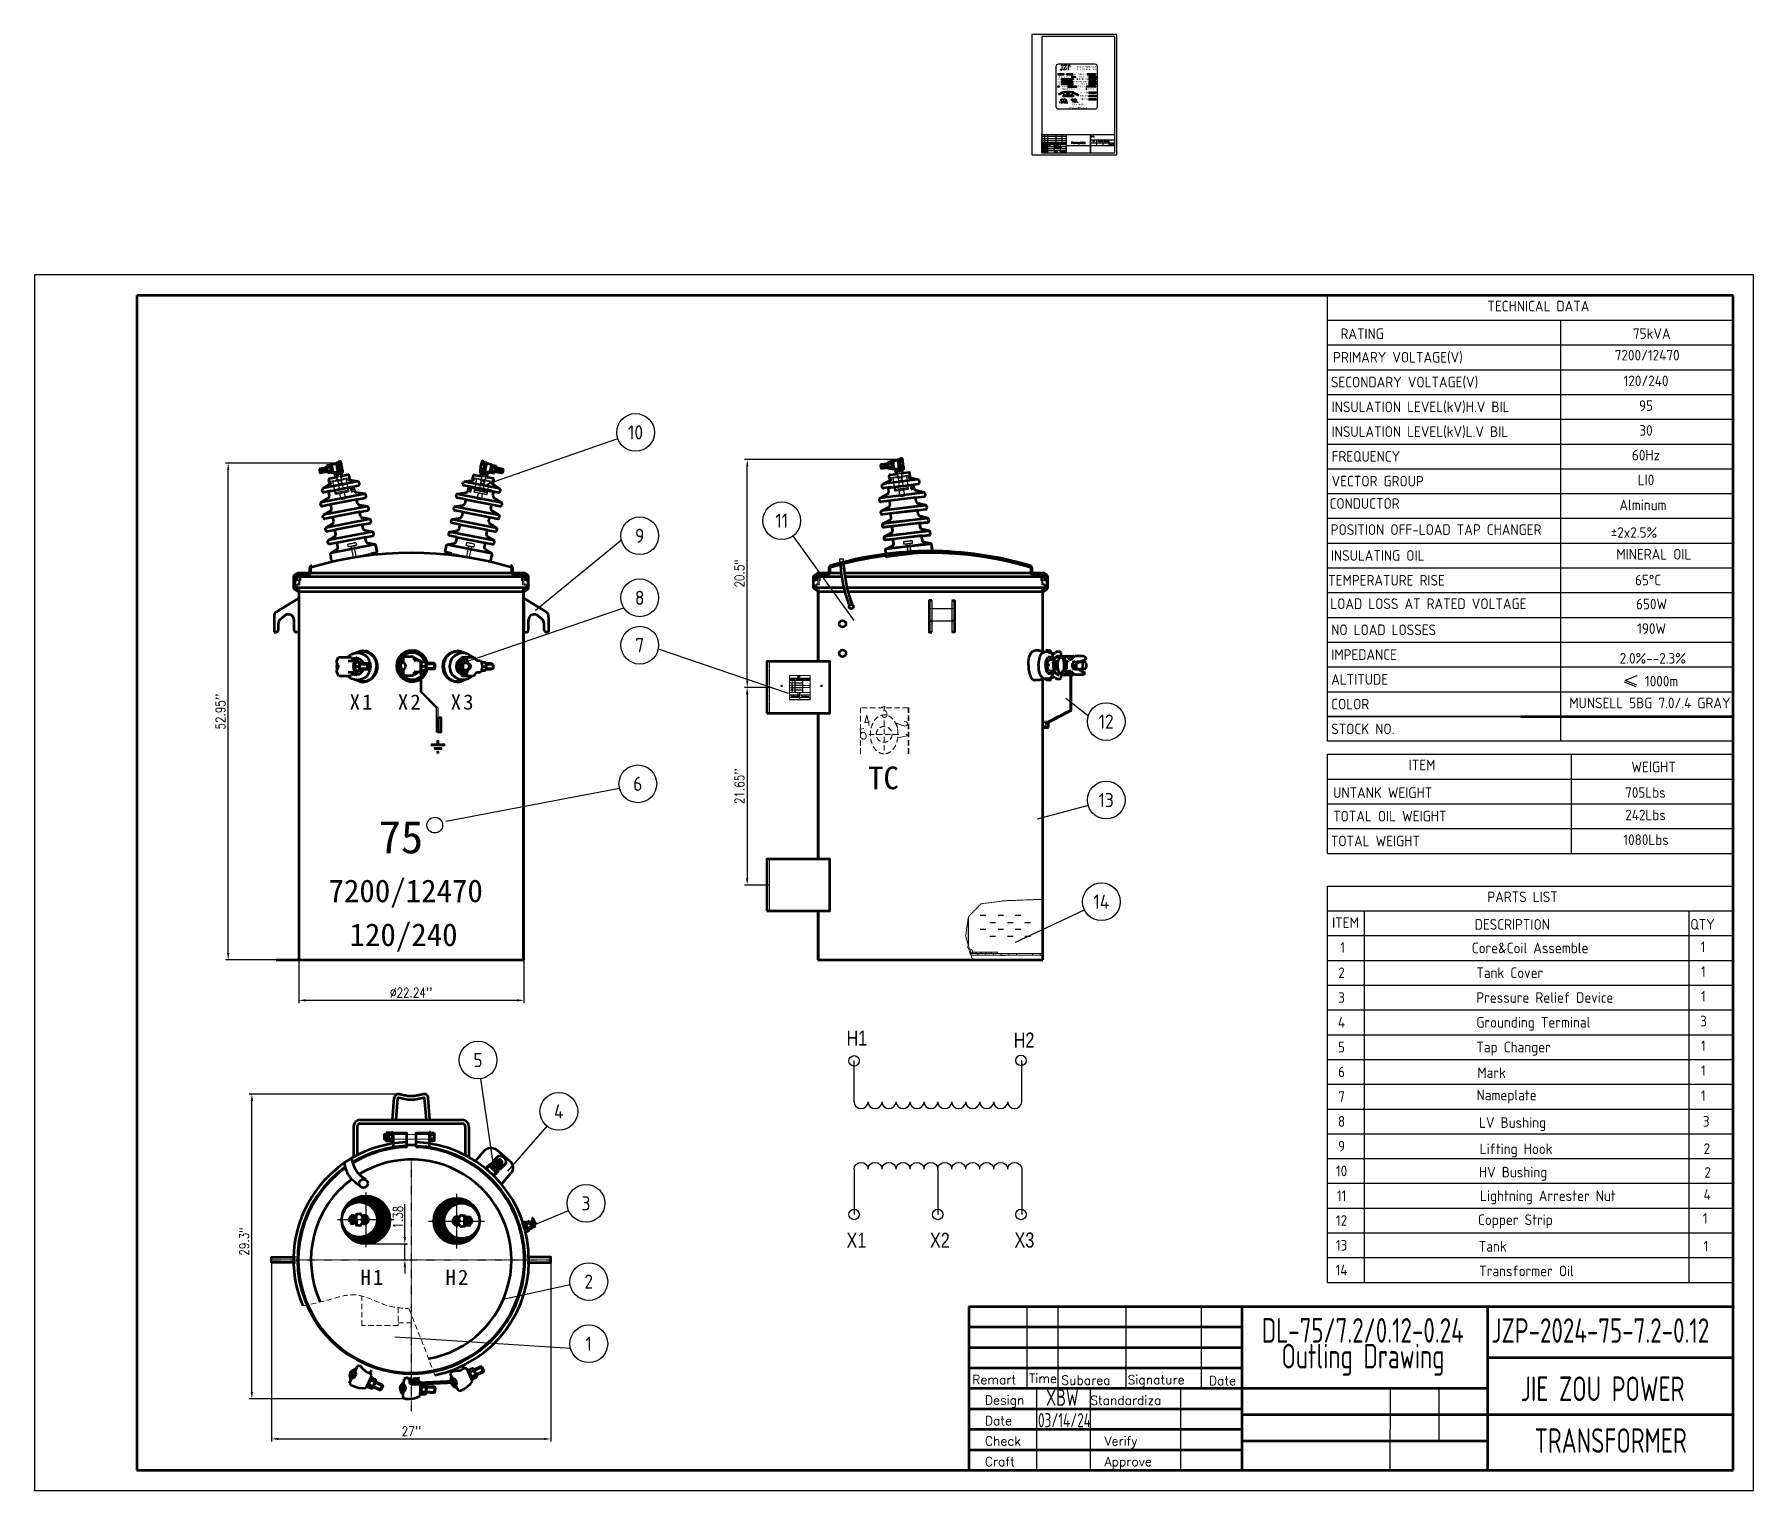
# Model space of a CAD drawing. Header units: millimetres. Extents: x 119255 to 128417, y -8474 to -5265.
# Drawn here: x 119255 to 123044, y -8474 to -5265 of the extents above; entities that cross this region are included whole.
import ezdxf
from ezdxf.enums import TextEntityAlignment as Align

# ---------------------------------------------------------------- set-up
doc = ezdxf.new("R2010")
doc.units = ezdxf.units.MM
doc.header["$LTSCALE"] = 3
for name, pattern in [('ACISOTGL', [3, 2, -1]), ('CENTER', [2, 1.25, -0.25, 0.25, -0.25]), ('DASHDOT', [0.55, 0.5, -0.025, 0, -0.025]), ('HIDDEN', [0.375, 0.25, -0.125])]:
    doc.linetypes.add(name, pattern=pattern)
for name, color, linetype in [('2', 3, 'Continuous'), ('4', 2, 'HIDDEN'), ('A', 3, 'Continuous'), ('C', 1, 'DASHDOT'), ('D', 11, 'HIDDEN'), ('INTE_THICK', 7, 'Continuous'), ('S', 254, 'Continuous')]:
    doc.layers.add(name, color=color, linetype=linetype)
for name, color, linetype, lineweight in [('图层1', 1, 'CENTER', 13), ('标注、文本', 3, 'Continuous', 25), ('粗实线', 4, 'Continuous', 53), ('粗实线层', 7, 'Continuous', 50)]:
    doc.layers.add(name, color=color, linetype=linetype, lineweight=lineweight)
doc.styles.add('chinese', font='simhei.ttf')
doc.styles.add('HC_GBDIM', font='romans', dxfattribs={"width": 0.667, "bigfont": 'gbcbig'})
doc.styles.add('PC_TEXTSTYLE', font='ISOCP.SHX', dxfattribs={"width": 0.707, "bigfont": 'GBCBIG.SHX'})
doc.styles.add('pdm', font='gbenor.shx', dxfattribs={"width": 0.8, "bigfont": 'gbhzfs.shx'})
doc.styles.add('ST_WIN', font='isocp2.shx', dxfattribs={"bigfont": 'hzdxfst.shx'})
doc.styles.get("Standard").update_dxf_attribs({"font": 'txt', "bigfont": 'gbcbig.shx'})
doc.styles.add('TEXTSTYLE_3', font='txt', dxfattribs={"width": 0.8, "bigfont": 'hztxt.shx'})
doc.styles.add('TEXTSTYLE_4', font='txt', dxfattribs={"width": 0.65, "bigfont": 'hztxt.shx'})
doc.styles.add('TEXTSTYLE_5', font='txt', dxfattribs={"width": 0.45, "bigfont": 'hztxt.shx'})
doc.styles.add('TEXTSTYLE_7', font='txt', dxfattribs={"width": 0.75, "bigfont": 'hztxt.shx'})
doc.styles.add('TH_GBDIM', font='romans.shx', dxfattribs={"width": 0.8, "bigfont": 'gbcbig.shx'})
doc.dimstyles.new('TH_GBDIM1', dxfattribs={"dimscale": 3, "dimtxt": 3.5, "dimasz": 2.5, "dimexe": 2, "dimexo": 0, "dimgap": 1.5, "dimtad": 1, "dimdec": 1, "dimzin": 0, "dimdsep": 46, "dimtxsty": 'TH_GBDIM', "dimcen": 2.5, "dimclrd": 3, "dimclre": 256, "dimclrt": 2, "dimadec": 0, "dimazin": 0, "dimtfac": 0.714286, "dimtdec": 1, "dimtmove": 0, "dimatfit": 3, "dimfxl": 0, "dimtzin": 0, "dimlwd": -1, "dimlwe": -1, "dimarcsym": 0})

msp = doc.modelspace()

# ---------------------------------------------------------------- texts
at = {"color": 7}
for s, height, style, width, p in [('DWG:', 2.5, 'TEXTSTYLE_7', 0.8, (121584.5, -5491.05)), ('REMARK', 2.236, 'TEXTSTYLE_5', 0.45, (121475.81, -5506.96)), ('STANDARDIZE', 2.2365, 'TEXTSTYLE_3', 0.5, (121476.47, -5524.64)), ('SUBAREA', 2.236, 'TEXTSTYLE_5', 0.4, (121482.43, -5506.85)), ('ALTERATION NO.', 2.2365, 'TEXTSTYLE_3', 0.5, (121490.84, -5506.73)), ('SIGNATION', 2.236, 'TEXTSTYLE_4', 0.65, (121508.21, -5506.74)), ('Nameplate', 5, 'TEXTSTYLE_7', 0.8, (121540.28, -5505.88))]:
    msp.add_text(s, height=height, dxfattribs=dict(at, style=style, width=width)).set_placement(p)
for s, height, width, p in [('DESIGN', 2.236, 0.8, (121476.98, -5511.22)), ('CHECK', 2.236, 0.8, (121477.19, -5515.69)), ('CRAFT', 2.236, 0.8, (121477.43, -5520.17)), ('HY', 2.236, 0.55, (121491.19, -5511.55)), ('APPROVE', 2.236, 0.8, (121502.99, -5515.69)), ('VERIFY', 2.236, 0.8, (121504.09, -5511.22)), ('DATE', 2.236, 0.8, (121504.87, -5524.64)), ('JY', 2.236, 0.8, (121516.41, -5515.69)), ('DATE', 2.236, 0.8, (121521.59, -5506.94)), ('QTY', 2.236, 0.8, (121587.84, -5501.25)), ('WEIGHT', 2.236, 0.8, (121599.68, -5501.25)), ('SCALE', 2.236, 0.8, (121613.55, -5501.25)), ('A/0', 4, 0.8, (121625.83, -5508.23))]:
    msp.add_text(s, height=height, dxfattribs=dict(at, width=width)).set_placement(p)
msp.add_text('2024.1.5', height=1.8, dxfattribs=at).set_placement((121516.38, -5524.87))
at = {"layer": '2', "linetype": 'Continuous', "char_height": 33.6, "width": 106.4485, "attachment_point": 1, "line_spacing_factor": 2}
for s, insert in [('{\\fFangSong|b1|i0|c134|p49;\\T1.2;X1}', (119949.91, -6719.25)), ('{\\fFangSong|b1|i0|c134|p49;\\T1.2;X2}', (120056.22, -6719.25)), ('{\\fFangSong|b1|i0|c134|p49;\\T1.2;X3}', (120172.7, -6719.25)), ('{\\fFangSong|b1|i0|c134|p49;\\T1.2;H1}', (119973.84, -7987.1)), ('{\\fFangSong|b1|i0|c134|p49;\\T1.2;H2}', (120161.27, -7987.1))]:
    msp.add_mtext(s, dxfattribs=dict(at, insert=insert))
at = {"layer": '4', "style": 'chinese'}
for s, height, p in [('TC', 50, (121092.46, -6928.22)), ('75', 72, (120013.97, -7069.76)), ('7200/12470', 50, (119903.4, -7177.24)), ('120/240', 50, (119949.73, -7273.98))]:
    msp.add_text(s, height=height, dxfattribs=at).set_placement(p)
at = {"layer": 'S', "style": 'ST_WIN'}
for s, height, p in [('TECHNICAL DATA', 23.3996, (122457.4, -5875.28)), ('RATING', 23.4, (122133.73, -5936.14)), ('75kVA', 23.4, (122778.2, -5935.84)), ('PRIMARY VOLTAGE(V)', 23.3996, (122117.47, -5987.95)), ('SECONDARY VOLTAGE(V)', 23.3996, (122112.44, -6042.64)), ('INSULATION LEVEL(kV)H.V BIL', 23.3996, (122114.1, -6097.24)), ('INSULATION LEVEL(kV)L.V BIL', 23.3996, (122114.1, -6151.84)), ('FREQUENCY', 23.4, (122114.1, -6206.43)), ('VECTOR GROUP', 23.3996, (122114.1, -6261.03)), ('CONDUCTOR', 23.4, (122109.47, -6310.22)), ('INSULATING OIL', 23.3996, (122112.44, -6424.83)), ('TEMPERATURE RISE', 23.3996, (122106.6, -6479.43)), ('LOAD LOSS AT RATED VOLTAGE', 23.3996, (122111.34, -6531.2)), ('NO LOAD LOSSES', 23.3996, (122113.27, -6588.63)), ('IMPEDANCE', 23.4, (122113.27, -6643.23)), ('ALTITUDE', 23.4, (122113.27, -6697.83)), ('COLOR', 23.4, (122113.27, -6752.43)), ('STOCK NO.', 23.4, (122113.27, -6807.02)), ('ITEM', 23.4, (122284.15, -6886.61)), ('WEIGHT', 23.4, (122774.9, -6890.85)), ('UNTANK WEIGHT', 23.3996, (122117.57, -6947.48)), ('705Lbs', 23.4, (122761.07, -6947.17)), ('TOTAL OIL WEIGHT', 23.3996, (122117.47, -6999.28)), ('TOTAL WEIGHT', 23.3996, (122112.44, -7053.97)), ('PARTS LIST', 23.4, (122457.4, -7177.12)), ('ITEM', 23.4, (122115.29, -7233.98)), ('DESCRIPTION', 23.3996, (122429.38, -7237.99)), ('QTY', 23.4, (122904.78, -7237.69)), ('Core&Coil Assemble', 23.3996, (122423.09, -7289.79)), ('Tank Cover', 23.4, (122433.07, -7344.49)), ('Pressure Relief Device', 23.3996, (122433.07, -7399.09)), ('Grounding Terminal', 23.3996, (122433.07, -7453.68)), ('Tap Changer ', 23.3996, (122433.07, -7508.28)), ('Mark', 23.4, (122435.35, -7564.8)), ('Nameplate', 23.4, (122433.55, -7614.01)), ('LV Bushing', 23.4, (122439.14, -7674.61)), ('Lifting Hook', 23.3996, (122440.61, -7732.6)), ('HV Bushing', 23.4, (122438.67, -7783.92)), ('Lightning Arrester Nut', 23.3996, (122441.32, -7835.88)), ('Copper Strip', 23.3996, (122436.8, -7888.85)), ('Tank', 23.4, (122438.42, -7947.43)), ('Transformer Oil', 23.3996, (122439.41, -8001.67))]:
    msp.add_text(s, height=height, dxfattribs=at).set_placement(p)
for s, height, p in [('7200/12470', 23.4, (122809.66, -5983.36)), ('120/240', 23.4, (122807.1, -6039.95)), ('95', 23.4, (122807.1, -6094.55)), ('30', 23.4, (122807.1, -6149.15)), ('60Hz', 23.4, (122807.1, -6203.75)), ('LI0', 23.4, (122807.1, -6258.35)), ('Alminum', 23.4, (122800.39, -6313.48)), ('%%P2x2.5%%%', 23.3996, (122780.48, -6374.18)), (' MINERAL OIL', 23.3996, (122817.64, -6422.14)), ('65%%DC', 23.4, (122811.61, -6479.05)), ('650W', 23.4, (122819.35, -6531.87)), ('190W', 23.4, (122819.35, -6585.94)), ('2.0%%%--2.3%%%', 23.3996, (122822.03, -6651.45)), ('1000m', 23.4, (122841.55, -6701.85)), ('MUNSELL 5BG 7.0/.4 GRAY', 23.3996, (122815.64, -6749.88)), ('242Lbs', 23.4, (122806.06, -6996.69)), ('1080Lbs', 23.4, (122807.1, -7051.28)), ('1', 23.4, (122138.26, -7288.79)), ('1', 23.4, (122932.64, -7287.2)), ('2', 23.4, (122136.09, -7344.5)), ('1', 23.4, (122933.68, -7341.8)), ('3', 23.4, (122136.09, -7399.1)), ('1', 23.4, (122933.68, -7396.4)), ('4', 23.4, (122136.09, -7453.7)), ('3', 23.4, (122933.68, -7451)), ('5', 23.4, (122136.09, -7508.3)), ('1', 23.4, (122933.68, -7505.59)), ('6', 23.4, (122136.09, -7562.9)), ('1', 23.4, (122933.68, -7560.19)), ('7', 23.4, (122136.09, -7617.5)), ('1', 23.4, (122933.68, -7615.33)), ('8', 23.4, (122136.09, -7672.1)), ('3', 23.4, (122939.75, -7671.92)), ('9', 23.4, (122136.09, -7726.69)), ('2', 23.4, (122941.22, -7732.21)), ('10', 23.4, (122136.09, -7781.29)), ('2', 23.4, (122942.88, -7784.6)), ('11', 23.4, (122136.09, -7835.89)), ('4', 23.4, (122941.93, -7833.19)), ('12', 23.4, (122136.09, -7890.49)), ('1', 23.4, (122937.41, -7886.16)), ('13', 23.4, (122136.09, -7945.09)), ('1', 23.4, (122939.03, -7947.04)), ('14', 23.4, (122136.09, -7999.69))]:
    msp.add_text(s, height=height, dxfattribs=at).set_placement(p, align=Align.CENTER)
at = {"layer": 'S', "color": 7, "style": 'ST_WIN'}
for s, height, p in [('10', 31.185, (120580.11, -6141.86)), ('11', 31.185, (120902.21, -6336.55)), ('9', 31.18, (120589.23, -6369.71)), ('8', 31.18, (120589.23, -6506.4)), ('7', 31.18, (120589.23, -6610.83)), ('12', 31.185, (121617.27, -6779.25)), ('6', 31.18, (120584.94, -6916.38)), ('13', 31.185, (121617.27, -6952.14)), ('14', 31.185, (121606.74, -7176.18)), ('5', 31.18, (120232.9, -7525.09)), ('4', 31.18, (120410.9, -7638.27)), ('3', 31.18, (120470.76, -7840.97)), ('2', 31.18, (120476.91, -8013.48)), ('1', 31.18, (120476.91, -8150.35))]:
    msp.add_text(s, height=height, dxfattribs=at).set_placement(p, align=Align.MIDDLE)
at = {"layer": 'S', "insert": (122112.05, -6344.4), "char_height": 23.3996, "width": 603.0125, "attachment_point": 1, "style": 'ST_WIN'}
msp.add_mtext('POSITION OFF-LOAD TAP CHANGER', dxfattribs=at)
at = {"layer": '标注、文本', "style": 'pdm', "width": 0.8}
for s, p in [('DL-75/7.2/0.12-0.24', (122182.8, -8120.98)), ('JZP-2024-75-7.2-0.12', (122706.41, -8121.23)), ('Outling Drawing', (122183.29, -8177.72)), ('JIE ZOU POWER', (122711.4, -8249.67)), (' TRANSFORMER', (122717.56, -8363.77))]:
    msp.add_text(s, height=54.1291, dxfattribs=at).set_placement(p, align=Align.MIDDLE_CENTER)
at = {"layer": '标注、文本'}
for s, height, p in [('Remart', 19.903, (121322.28, -8239.55)), ('Time', 19.903, (121447.49, -8236.94)), ('Subarea', 19.903, (121518.58, -8240.69)), ('Signature', 19.903, (121664.54, -8239.78)), ('Date', 19.903, (121843.8, -8241.67)), ('Design', 19.903, (121350.04, -8284.66)), ('Standardiza', 19.9032, (121582.16, -8285.04)), ('Date', 19.903, (121350.04, -8329.76)), ('Check', 19.903, (121350.04, -8374.87)), ('Verify', 19.903, (121613.7, -8374.87)), ('Craft', 19.903, (121350.04, -8419.98)), ('Approve', 19.903, (121613.7, -8419.98))]:
    msp.add_text(s, height=height, dxfattribs=at).set_placement(p)
at = {"layer": '标注、文本', "style": 'pdm', "width": 0.8}
for s, height, p in [('XBW', 36.847, (121484.61, -8287.22)), ('03/14/24', 31.026, (121467.05, -8334.48))]:
    msp.add_text(s, height=height, dxfattribs=at).set_placement(p)
at = {"layer": '标注、文本', "char_height": 33.3219, "attachment_point": 7, "style": 'pdm'}
for s, insert in [('{\\fCIDFont+F1|b0|i0|c134|p0;H1}', (121045.06, -7493.38)), ('{\\fCIDFont+F1|b0|i0|c134|p0;H2}', (121413.45, -7497.85)), ('{\\fCIDFont+F1|b0|i0|c134|p0;X1}', (121045.06, -7939.04)), ('{\\fCIDFont+F1|b0|i0|c134|p0;X2}', (121228.95, -7939.04)), ('{\\fCIDFont+F1|b0|i0|c134|p0;X3}', (121415.29, -7939.05))]:
    msp.add_mtext(s, dxfattribs=dict(at, insert=insert))
at = {"layer": '粗实线', "color": 8, "linetype": 'ACISOTGL', "lineweight": 0, "ltscale": 2, "style": 'HC_GBDIM', "width": 0.784706}
for s, rotation, p in [('4', 12.25803, (121084.77, -6790.18)), ('3', 12.25803, (121122.47, -6771.42)), ('2', 282.25803, (121154.61, -6780.33)), ('5', 12.25803, (121076.34, -6819.62)), ('1', 282.25803, (121156.55, -6806.62))]:
    msp.add_text(s, height=23.53, rotation=rotation, dxfattribs=at).set_placement(p)

# ---------------------------------------------------------------- blocks, each defined once
blk = doc.blocks.new('*D3')
at = {"layer": 'Defpoints', "color": 0}
for p in [(119837.7, -7304.6), (120333.7, -7304.6), (119837.7, -7393.6)]:
    blk.add_point(p, dxfattribs=at)
at = {"layer": '标注、文本'}
for p, q in [((119837.7, -7304.6), (119837.7, -7399.6)), ((120333.7, -7304.6), (120333.7, -7399.6))]:
    blk.add_line(p, q, dxfattribs=at)
at = {"layer": '标注、文本', "color": 3}
blk.add_line((120318.7, -7393.6), (119852.7, -7393.6), dxfattribs=at)
for points in [[(119852.7, -7391.1), (119852.7, -7396.1), (119837.7, -7393.6)], [(120318.7, -7391.1), (120318.7, -7396.1), (120333.7, -7393.6)]]:
    blk.add_solid(points, dxfattribs=at)
at = {"layer": '标注、文本', "color": 2, "insert": (120085.7, -7376.6), "char_height": 21, "attachment_point": 5, "style": 'TH_GBDIM'}
blk.add_mtext("%%C22.24''", dxfattribs=at)
blk = doc.blocks.new('*D4')
at = {"layer": 'Defpoints', "color": 0}
for p in [(119777.7, -7965.4), (120393.7, -7971.4), (120393.7, -8360.2)]:
    blk.add_point(p, dxfattribs=at)
at = {"layer": '标注、文本'}
for p, q in [((119777.7, -7965.4), (119777.7, -8366.2)), ((120393.7, -7971.4), (120393.7, -8366.2))]:
    blk.add_line(p, q, dxfattribs=at)
at = {"layer": '标注、文本', "color": 3}
blk.add_line((119792.7, -8360.2), (120378.7, -8360.2), dxfattribs=at)
for points in [[(119792.7, -8357.7), (119792.7, -8362.7), (119777.7, -8360.2)], [(120378.7, -8357.7), (120378.7, -8362.7), (120393.7, -8360.2)]]:
    blk.add_solid(points, dxfattribs=at)
at = {"layer": '标注、文本', "color": 2, "insert": (120086.3, -8343.2), "char_height": 21, "attachment_point": 5, "style": 'TH_GBDIM'}
blk.add_mtext("27''", dxfattribs=at)
blk = doc.blocks.new('*D2')
at = {"layer": 'Defpoints', "color": 0}
for p in [(119682.3, -6209.7), (119919.4, -6209.7), (119840.2, -7304.6)]:
    blk.add_point(p, dxfattribs=at)
at = {"layer": '标注、文本'}
for p, q in [((119919.4, -6209.7), (119676.3, -6209.7)), ((119840.2, -7304.6), (119676.3, -7304.6))]:
    blk.add_line(p, q, dxfattribs=at)
at = {"layer": '标注、文本', "color": 3}
blk.add_line((119682.3, -7289.6), (119682.3, -6224.7), dxfattribs=at)
for points in [[(119679.8, -6224.7), (119684.8, -6224.7), (119682.3, -6209.7)], [(119679.8, -7289.6), (119684.8, -7289.6), (119682.3, -7304.6)]]:
    blk.add_solid(points, dxfattribs=at)
at = {"layer": '标注、文本', "color": 2, "insert": (119665.3, -6757.2), "char_height": 21, "attachment_point": 5, "rotation": 90, "style": 'TH_GBDIM'}
blk.add_mtext("52.95''", dxfattribs=at)
blk = doc.blocks.new('*D1')
at = {"layer": 'Defpoints', "color": 0}
for p in [(119734.5, -7600.1), (120057.3, -7600.1), (120073, -8271.7)]:
    blk.add_point(p, dxfattribs=at)
at = {"layer": '标注、文本'}
for p, q in [((120057.3, -7600.1), (119728.5, -7600.1)), ((120073, -8271.7), (119728.5, -8271.7))]:
    blk.add_line(p, q, dxfattribs=at)
at = {"layer": '标注、文本', "color": 3}
blk.add_line((119734.5, -8256.7), (119734.5, -7615.1), dxfattribs=at)
for points in [[(119732, -7615.1), (119737, -7615.1), (119734.5, -7600.1)], [(119732, -8256.7), (119737, -8256.7), (119734.5, -8271.7)]]:
    blk.add_solid(points, dxfattribs=at)
at = {"layer": '标注、文本', "color": 2, "insert": (119717.5, -7925.2), "char_height": 21, "attachment_point": 5, "rotation": 90, "style": 'TH_GBDIM'}
blk.add_mtext('29.3"', dxfattribs=at)
blk = doc.blocks.new('*D5')
at = {"layer": 'Defpoints', "color": 0}
for p in [(120875.5, -6703.8), (120826.1, -7139.5), (120875.5, -7139.5)]:
    blk.add_point(p, dxfattribs=at)
at = {"layer": '标注、文本'}
for p, q in [((120875.5, -6703.8), (120820.1, -6703.8)), ((120875.5, -7139.5), (120820.1, -7139.5))]:
    blk.add_line(p, q, dxfattribs=at)
at = {"layer": '标注、文本', "color": 3}
blk.add_line((120826.1, -6718.8), (120826.1, -7124.5), dxfattribs=at)
for points in [[(120823.6, -6718.8), (120828.6, -6718.8), (120826.1, -6703.8)], [(120823.6, -7124.5), (120828.6, -7124.5), (120826.1, -7139.5)]]:
    blk.add_solid(points, dxfattribs=at)
at = {"layer": '标注、文本', "color": 2, "insert": (120809.1, -6921.6), "char_height": 21, "attachment_point": 5, "rotation": 90, "style": 'TH_GBDIM'}
blk.add_mtext("21.65''", dxfattribs=at)
blk = doc.blocks.new('*D6')
at = {"layer": 'Defpoints', "color": 0}
for p in [(120826.3, -6201.8), (121158.5, -6201.8), (120869.5, -6703.8)]:
    blk.add_point(p, dxfattribs=at)
at = {"layer": '标注、文本'}
for p, q in [((121158.5, -6201.8), (120820.3, -6201.8)), ((120869.5, -6703.8), (120820.3, -6703.8))]:
    blk.add_line(p, q, dxfattribs=at)
at = {"layer": '标注、文本', "color": 3}
blk.add_line((120826.3, -6688.8), (120826.3, -6216.8), dxfattribs=at)
for points in [[(120823.8, -6216.8), (120828.8, -6216.8), (120826.3, -6201.8)], [(120823.8, -6688.8), (120828.8, -6688.8), (120826.3, -6703.8)]]:
    blk.add_solid(points, dxfattribs=at)
at = {"layer": '标注、文本', "color": 2, "insert": (120809.3, -6452.8), "char_height": 21, "width": 172.582, "attachment_point": 5, "rotation": 90, "style": 'TH_GBDIM'}
blk.add_mtext('20.5"', dxfattribs=at)
blk = doc.blocks.new('A$C67204ebe')
at = {"layer": 'D'}
for p, q in [((-41.3, 135.4), (-46.8, 163.2)), ((-38.8, 178), (-32.9, 147.3)), ((-35.6, 165), (-36.9, 164.7)), ((-34.3, 158.5), (-35.6, 165)), ((-27.6, 159.8), (-34.3, 158.5)), ((-31, 179.6), (-28.4, 166.4)), ((-28.4, 166.4), (-28.9, 166.3)), ((-28.9, 166.3), (-27.6, 159.8)), ((-28.4, 166.4), (-28.2, 166.5)), ((-28.2, 166.5), (-24.7, 149)), ((-17.9, 169), (-12.4, 141.1)), ((-12.4, 141.1), (-41.3, 135.4)), ((-6.9, 20.8), (-2.4, -2.4)), ((-0.8, 22), (3.8, -1.2))]:
    blk.add_line(p, q, dxfattribs=at)
for points in [[(-35.6, 182.6), (-39.1, 179.5), (-38.8, 178), (-31, 179.6), (-31.3, 181.1), (-31, 179.6), (-30.2, 179.7), (-27.6, 166.6), (-26.7, 166), (-37.6, 163.8), (-36.9, 164.7), (-39.5, 177.9), (-38.8, 178)], [(-22.6, 139), (-22.4, 137.9), (-20.8, 133.4), (-20.2, 130.3), (-19.9, 127.7), (-19.9, 125.6), (-28.5, 123.9), (-29.6, 126.9), (-30.4, 129.9), (-30.9, 133.6), (-30.9, 136.2), (-31.1, 137.4)]]:
    blk.add_lwpolyline(points, dxfattribs=at)
blk.add_lwpolyline([(-23.1, 147.8), (-34.1, 145.6), (-41.3, 144.2, 0.282875), (-41.9, 143.6, 0.11185), (-41.9, 143.2), (-41.1, 139.3), (-14.1, 144.6), (-14.8, 148.6, 0.414214), (-15.8, 149.2), (-23.2, 147.8)], format="xyb", dxfattribs=at)
blk.add_lwpolyline([(3.9, 29.4), (5.1, 23.2), (-12.9, 19.6), (-14.1, 25.8)], close=True, dxfattribs=at)
for centre, start, end in [((-34.4, 147.1), 281.16, 11.16), ((-23.2, 149.3), 191.16, 281.16)]:
    blk.add_arc(centre, 1.5, start, end, dxfattribs=at)
at = {"layer": '图层1'}
for p, q in [((-12.5, 172.2), (-53, 164.4)), ((-53, 164.4), (-52.4, 160.9)), ((-52.3, 164.5), (-51.8, 162.3)), ((-51.8, 162.3), (-12.9, 169.9)), ((-25, 176.1), (-43, 172.6)), ((-35.6, 182.6), (-34, 174.3)), ((-34, 174.3), (-25, 176.1)), ((-12.9, 169.9), (-13.3, 172.1)), ((-11.9, 168.9), (-12.5, 172.2)), ((36.4, 5.2), (-48.2, -11.5))]:
    blk.add_line(p, q, dxfattribs=at)
at = {"layer": '粗实线', "ltscale": 2}
for p, q in [((-76.9, 191.1), (-75.3, 182.9)), ((-76.4, 190.7), (-74.1, 183.4)), ((-75.8, 191.6), (-73.2, 182.8)), ((-74.9, 191), (-72.6, 183.8)), ((-74.2, 191.9), (-71.7, 183.1)), ((-73.3, 191.3), (-71.1, 184.1)), ((-72.7, 192.2), (-70.1, 183.4)), ((-71.8, 191.6), (-69.5, 184.4)), ((-71.1, 192.6), (-68.6, 183.7)), ((-70.2, 191.9), (-68, 184.7)), ((-69.6, 192.9), (-67, 184.1)), ((-68.7, 192.2), (-66.4, 185)), ((-68, 193.2), (-65.5, 184.3)), ((-67.1, 192.5), (-64.9, 185.3)), ((-66.5, 193.4), (-64, 184.6)), ((-65.6, 192.8), (-63.3, 185.6)), ((-65, 193.8), (-62.4, 185)), ((-61.8, 185.9), (-64, 193.1)), ((-63.4, 194.1), (-60.9, 185.3)), ((-62.5, 193.4), (-60.3, 186.2)), ((-61.8, 194.4), (-59.3, 185.6)), ((-61.1, 198.1), (-61.3, 196.5)), ((-61.3, 196.5), (-60.4, 194.2)), ((-53.9, 199.6), (-61.1, 198.1)), ((-53.1, 195.6), (-60.4, 194.2)), ((-52.1, 192.8), (-49.3, 191)), ((-39.9, 203.9), (-36.1, 185.3)), ((-34.5, 194.1), (-33.2, 187.5)), ((-69.9, 147.8), (-52.7, 158.4)), ((6.6, 163.9), (-67.6, 149.3)), ((-51.6, 187.6), (-58.8, 186.2)), ((-50.8, 183.6), (-58, 182.2)), ((-1, 152.1), (-57.1, 141)), ((-54.6, 160.4), (-56.1, 168.3)), ((-54.9, 170.2), (-43, 172.6)), ((-51.2, 161.1), (-54.6, 160.4)), ((-51.4, 142.9), (-5.9, 151.9)), ((-42.1, 178.6), (-42.5, 180.2)), ((-41.4, 174.9), (-42.1, 178.6)), ((-36.1, 185.3), (-35.7, 184.5)), ((-33.2, 187.5), (-33.5, 189.1)), ((-33.5, 189.1), (-33.5, 189.1)), ((-27.4, 177.7), (-28.1, 181.3)), ((-13.1, 178.4), (-25, 176.1)), ((-13.1, 168.6), (-9.7, 169.3)), ((-9.7, 169.3), (-11.3, 177.2)), ((9.3, 163.5), (-10.6, 166.7)), ((-6, 151.8), (9.5, 154.9)), ((11.7, 158.2), (10.9, 161.9)), ((-73.9, 111.8), (-74.4, 114.6)), ((24, 136.7), (-73.6, 117.4)), ((-73.6, 117.4), (-56.6, 127.9)), ((-70.1, 142.1), (-70.8, 145.8)), ((-51.4, 142.9), (-66.9, 139.9)), ((-54.4, 132.8), (-55.7, 139.9)), ((5.6, 124.5), (-52.2, 113)), ((-5.1, 143), (-6.4, 149)), ((0.5, 143.7), (-0.9, 150.7)), ((24, 136.7), (4.4, 139.9)), ((5.6, 124.5), (23.9, 128.1)), ((7, 115.6), (5.6, 122.1)), ((26.5, 131.6), (25.9, 134.4)), ((-51.9, 113.1), (-70.2, 109.5)), ((-68.3, 83.8), (-69, 87.4)), ((28.8, 109), (-67.4, 90)), ((-67.4, 90), (-52.4, 99.2)), ((-47.5, 85), (-65, 81.6)), ((34.7, 81), (-62.2, 61.8)), ((-49.8, 104.4), (-51, 110.9)), ((12.2, 96.8), (-47.4, 85)), ((-45.2, 75.9), (-46.3, 82.5)), ((28.8, 109), (11.4, 111.7)), ((13.5, 87.5), (12.1, 94)), ((12.2, 96.8), (29.8, 100.3)), ((32, 103.5), (31.2, 107.2)), ((39.8, 53.2), (-56.4, 34.2)), ((18.8, 69), (-42.2, 57)), ((26.1, 41.5), (-37.5, 29)), ((45.7, 25.2), (-51.2, 6.1))]:
    blk.add_line(p, q, dxfattribs=at)
for points in [[(-51, 200.6), (-53.5, 200.1), (-50.2, 183.3), (-47.7, 183.8)], [(-35.7, 183.2), (-35.6, 182.6), (-31.3, 181.1), (-39.1, 179.5)]]:
    blk.add_lwpolyline(points, dxfattribs=at)
for points in [[(-42.5, 180.2), (-42.9, 182.5, 0.216454), (-43.8, 183.7, 0.14676), (-45.3, 184.1), (-47.1, 183.7, -0.216222), (-47.7, 183.8, -0.128385), (-48, 184.3), (-51.1, 200.1, -0.236321), (-51, 200.6, -0.137645), (-50.4, 201), (-40.5, 203.4, 0.118082), (-40.2, 203.6, 0.239241), (-39.9, 204.2, -0.185592), (-39.7, 204.7, -0.149289), (-39.3, 205.1), (-33.8, 206.1), (-34.1, 207.5, -0.162586), (-34.1, 207.9, -0.235181), (-33.6, 208.2), (-31.3, 208.7, -0.193012), (-30.8, 208.6, -0.216479), (-30.7, 208.3), (-29.5, 205), (-28.8, 202.5, -0.305966), (-29.2, 201.3, -0.211517), (-30.1, 201.1), (-33.8, 200.2, 0.124352), (-34.9, 199.7), (-33.3, 191.1, 0.232484), (-32.3, 189.9, 0.137631), (-31.2, 189.6), (-29.8, 189.9, -0.226514), (-28.4, 189.5, -0.129294), (-27.4, 185.8)], [(-50.4, 201), (-50.3, 200.7), (-50.3, 200.2), (-47.2, 184.4), (-47, 184), (-46.2, 183.9, -0.005437), (-42.8, 184.5, -0.020315), (-39, 184.8, -0.072791), (-37, 184.7, -0.141507), (-36.2, 184.1, -0.078582), (-35.7, 183.2, -0.389074)], [(-34.5, 194.1), (-35.7, 200.2), (-35.8, 200.7, -0.078909), (-35.9, 201.7, -0.002455), (-35.7, 202.6, -0.104269), (-35.3, 203.9, -0.067748), (-33.8, 205.8, -0.137062), (-32.8, 206.3, -0.250439), (-31.9, 206.1, -0.064304), (-31.3, 205.3, -0.207145), (-31, 202.9, -0.182921), (-31.6, 202, -0.000416), (-33.2, 201.6, 0.26878), (-34.9, 199.7, 0.499102)], [(-33.9, 190.8), (-33.2, 187.5, 0.188465), (-31.6, 184.9, 0.125485), (-29.5, 184.1, 0.148052), (-28, 184.3, 0.261104), (-27.4, 185.8, 0.829827)], [(-32.9, 190.5), (-28, 191.5, -0.202073), (-27, 191.3, -0.189452), (-26.4, 190.4, -0.036985), (-26, 184.1, 0.140434)], [(-28.1, 181.3), (-28.4, 183.4), (-26.3, 183.8, 0.076742), (-26.1, 183.9, 0.221032), (-26, 184.1, 59.233366)], [(23.9, 55.7, -0.200811), (21.5, 57.2, -0.016019), (20, 59.5), (18.6, 66.5, -0.126731), (18.7, 67.8, 0.095852), (18.8, 69), (34.9, 72.2, 0.198563), (37, 73.6, 0.178497), (37.5, 75.6), (36.8, 78.9, 0.197282), (36, 80.2, 0.032544), (34.7, 81), (17.4, 83.8)], [(-42.7, 42.6, 0.200811), (-41, 44.8, 0.016019), (-40.5, 47.5), (-41.9, 54.6, 0.126731), (-42.4, 55.7, -0.095852), (-43, 56.9), (-59.1, 53.7, -0.198563), (-61.5, 54.2, -0.178497), (-62.8, 55.9), (-63.4, 59.2, -0.197282), (-63.1, 60.6, -0.032544), (-62.2, 61.8), (-47.3, 71)], [(-48.2, -11.5), (-48.2, -11.5, -0.264751), (-49.2, -11.1, -0.085218), (-49.8, -10.2), (-52.4, 3, -0.130917), (-52.3, 4.5, -0.137977), (-51.2, 6.1), (-38, 14.2, 0.196911), (-36.4, 16.4, 0.024375), (-35.9, 19.1), (-37.1, 25.6, 0.086896), (-37.7, 27.3, 0.031016), (-38.6, 28.7), (-54, 25.7, -0.221746), (-56, 26.2, -0.093612), (-57.2, 27.6), (-57.9, 31.2, -0.224627), (-57.5, 33.1, -0.05176), (-56.4, 34.2), (-42.7, 42.6)], [(36.4, 5.2), (49.6, 7.8, 0.264751), (50.4, 8.5, 0.085218), (50.6, 9.6), (48, 22.7, 0.130917), (47.3, 24.1, 0.137977), (45.7, 25.2), (30.4, 27.7, -0.196911), (28, 29.1, -0.024375), (26.5, 31.4), (25.1, 37.9, -0.086896), (25.1, 39.7, -0.031016), (25.4, 41.4), (40.8, 44.4, 0.221746), (42.5, 45.7, 0.093612), (43, 47.3), (42.3, 51, 0.224627), (41.2, 52.6, 0.05176), (39.8, 53.2), (23.9, 55.7)]]:
    blk.add_lwpolyline(points, format="xyb", dxfattribs=at)
for centre, radius, start, end in [((-57, 196.9), 4.35, 163.4313, 218.8887), ((-43.5, 193.3), 16.8, 177.1743, 205.1457), ((-57.3, 196.8), 4.34, 343.3993, 38.9207), ((-68.4, 188.4), 16.8, 357.1582, 25.1618), ((-34.4, 201.6), 1.52, 294.6534, 2.4331), ((-31.8, 189.4), 1.26, 14.6553, 93.8015), ((-80.9, 186), 54.6, 4.6754, 17.6446), ((-54.6, 184.9), 4.35, 163.4313, 218.8887), ((-54.6, 168.6), 1.51, 143.2407, 191.16), ((-54.4, 168.4), 1.86, 105.7892, 143.2407), ((-54.6, 161.4), 3.52, 301.4821, 323.501), ((-54.1, 161.1), 3, 323.501, 1.2271), ((-55, 184.9), 4.34, 343.3994, 38.9205), ((-43.4, 174.3), 1.82, 281.16, 330.0554), ((-44.1, 174.8), 2.63, 330.0554, 3.4106), ((-24.9, 178.5), 2.63, 198.9094, 232.2646), ((-25.4, 177.9), 1.82, 232.2646, 281.16), ((-12.9, 176.6), 1.86, 59.0793, 96.5308), ((-10.3, 169.7), 3, 201.0929, 238.819), ((-12.8, 176.9), 1.51, 11.16, 59.0793), ((-10.1, 170.2), 3.52, 238.819, 260.8379), ((-2.3, 149.9), 4.16, 154.9318, 192.0441), ((-6.6, 151.9), 0.599, 334.9318, 356.4793), ((2.4, 151.4), 3.38, 168.1044, 184.7855), ((12.2, 166.3), 4.06, 224.3538, 242.4485), ((9, 157.4), 2.54, 281.3417, 330.4372), ((9.7, 161.7), 1.18, 11.9255, 62.4485), ((7.8, 158.1), 3.83, 330.4372, 2.4295), ((-71.5, 115.2), 3.02, 161.3371, 191.16), ((-70.6, 114.9), 3.92, 138.9336, 161.3371), ((-69.7, 146), 1.18, 139.8715, 190.3945), ((-73.7, 149.4), 4.06, 319.8715, 337.9662), ((-66.5, 143.4), 3.83, 199.8905, 231.8828), ((-67.3, 142.4), 2.54, 231.8828, 280.9783), ((-58.5, 131.1), 3.67, 301.6828, 345.5275), ((-59.1, 139.3), 3.38, 17.5345, 34.2156), ((-59.8, 139.1), 4.11, 10.5583, 17.5345), ((-75.4, 135.4), 21.1, 345.5275, 352.9818), ((-50.8, 143.2), 0.599, 205.8407, 227.3882), ((-54, 139.7), 4.16, 10.2759, 47.3882), ((7.3, 148.9), 13.7, 205.3694, 217.4953), ((3.1, 151.5), 4.11, 184.7855, 191.7617), ((18.9, 154), 21.1, 209.3382, 216.7925), ((5, 143.6), 3.67, 216.7925, 260.6372), ((10.7, 123.3), 5.24, 167.6316, 180.8025), ((11.7, 123.4), 6.15, 180.8025, 192.0282), ((15.3, 119.4), 9.1, 204.3699, 221.7169), ((23.3, 131.2), 3.21, 281.16, 325.4108), ((22.3, 133.2), 3.92, 40.9829, 63.3864), ((23, 133.8), 3.02, 11.16, 40.9829), ((23.3, 131.2), 3.21, 325.4108, 6.6892), ((-70.8, 112.7), 3.21, 195.6308, 236.9092), ((-70.8, 112.7), 3.21, 236.9092, 281.16), ((-67.2, 87.8), 1.84, 127.434, 190.3992), ((-71.4, 93.4), 5.21, 307.434, 320.1834), ((-64.9, 84.9), 3.59, 198.7928, 233.0022), ((-65.5, 84.1), 2.58, 233.0022, 281.0793), ((-54.9, 103.3), 4.88, 301.2409, 340.6031), ((-56.2, 110.1), 5.24, 21.5175, 34.6884), ((-57, 109.8), 6.15, 10.2918, 21.5175), ((-58.9, 104.7), 9.1, 340.6031, 357.9501), ((-54.3, 80.3), 8.34, 24.7062, 34.4837), ((-51.7, 81.5), 5.41, 10.2942, 24.7062), ((-163.1, 99.1), 120.2, 347.6105, 348.913), ((12.2, 116.6), 4.88, 221.7169, 261.0791), ((20.4, 95), 8.34, 167.8363, 177.6138), ((17.4, 95.1), 5.41, 177.6138, 192.0258), ((113.9, 153.7), 120.2, 213.407, 214.7095), ((17.9, 87.2), 3.49, 214.7095, 260.7372), ((31.2, 113.6), 5.21, 242.1366, 254.886), ((29.3, 102.8), 2.58, 281.2407, 329.3178), ((29.4, 106.8), 1.84, 11.9208, 74.886), ((28.4, 103.3), 3.59, 329.3178, 3.5272), ((-49.1, 74), 3.49, 301.5828, 347.6105)]:
    blk.add_arc(centre, radius, start, end, dxfattribs=at)
for points in [[(-60.4, 194.2), (-61, 194), (-61.9, 194.4), (-62.5, 193.4), (-63.4, 194.1), (-64, 193.1), (-65, 193.8), (-65.6, 192.8), (-66.5, 193.4), (-67.1, 192.5), (-68, 193.2), (-68.7, 192.2), (-69.6, 192.9), (-70.2, 191.9), (-71.1, 192.6), (-71.8, 191.6), (-72.7, 192.2), (-73.3, 191.3), (-74.2, 191.9), (-74.9, 191), (-75.8, 191.6), (-76.4, 190.7), (-76.9, 191.1)], [(-58.8, 186.1), (-59.3, 185.6), (-60.3, 186.2), (-60.9, 185.3), (-61.8, 185.9), (-62.4, 185), (-63.3, 185.6), (-64, 184.6), (-64.9, 185.3), (-65.5, 184.3), (-66.4, 185), (-67.1, 184), (-68, 184.7), (-68.6, 183.7), (-69.5, 184.4), (-70.2, 183.4), (-71.1, 184), (-71.7, 183.1), (-72.6, 183.8), (-73.2, 182.8), (-74.2, 183.4), (-74.8, 182.5), (-75.3, 182.9)], [(-35.7, 184.5), (-34.2, 184), (-31.8, 183.7), (-30.2, 183.8), (-28.6, 184)]]:
    blk.add_spline(points, degree=3, dxfattribs=at)
blk = doc.blocks.new('*D8')
at = {"layer": 'Defpoints', "color": 0}
for p in [(119985.7, -7930.4), (119985.7, -7965.4), (120071.6, -7965.4)]:
    blk.add_point(p, dxfattribs=at)
at = {"layer": '标注、文本', "color": 3}
for p, q in [((120071.6, -7915.4), (120071.6, -7842.6)), ((120071.6, -7965.4), (120071.6, -7930.4)), ((120071.6, -7980.4), (120071.6, -7995.4))]:
    blk.add_line(p, q, dxfattribs=at)
at = {"layer": '标注、文本'}
for p, q in [((119985.7, -7930.4), (120077.6, -7930.4)), ((119985.7, -7965.4), (120077.6, -7965.4))]:
    blk.add_line(p, q, dxfattribs=at)
at = {"layer": '标注、文本', "color": 3}
for points in [[(120069.1, -7915.4), (120074.1, -7915.4), (120071.6, -7930.4)], [(120069.1, -7980.4), (120074.1, -7980.4), (120071.6, -7965.4)]]:
    blk.add_solid(points, dxfattribs=at)
at = {"layer": '标注、文本', "color": 2, "insert": (120056.6, -7871.5), "char_height": 21, "attachment_point": 5, "rotation": 90, "style": 'TH_GBDIM'}
blk.add_mtext('1.38', dxfattribs=at)
blk = doc.blocks.new('A$C78a7ae14')
at = {"layer": '标注、文本'}
h = blk.add_hatch(color=256, dxfattribs=at)
h.dxf.hatch_style = 1
h.paths.add_polyline_path([(-31.9, 92.3), (-33.1, 92.3), (-33.1, 87.6), (-33.1, 87.1), (-33.2, 86.8, -0.564853), (-34.8, 87.1), (-34.7, 87.4), (-34.7, 87.7), (-34.7, 88), (-34.7, 88.1), (-34.9, 88.3), (-35, 88.3), (-35.3, 88.3), (-35.4, 88.2), (-35.6, 87.9), (-35.6, 87.8), (-35.7, 87.4), (-35.6, 87.1), (-35.5, 86.9), (-35.3, 86.7, 0.201196), (-33.2, 86.5), (-32.9, 86.6), (-32.7, 86.7), (-32.5, 86.9), (-32.3, 87.2), (-32.1, 87.5), (-32.1, 87.6), (-32, 87.9), (-31.9, 88.3), (-31.9, 88.7)])
h.paths.add_polyline_path([(-31.8, 96.5), (-31.8, 96.5), (-31.6, 96.7), (-31.4, 96.8), (-31, 96.8), (-31, 97.1), (-34, 97.1), (-34, 96.8), (-33.7, 96.8), (-33.5, 96.7), (-33.5, 96.7), (-33.2, 96.6), (-33.1, 96.2), (-33.1, 96), (-33.1, 95.6), (-33.1, 94.3), (-31.9, 94.3), (-31.9, 95.7), (-31.9, 95.8), (-31.9, 96.2)])
h.paths.add_polyline_path([(-22.6, 96.9), (-22.6, 97.1), (-29.1, 97.1), (-29.4, 94.9), (-29.1, 94.9), (-29.1, 94.9), (-29, 95.2), (-28.8, 95.6), (-28.8, 95.6), (-28.6, 95.8), (-28.4, 96.1), (-28.3, 96.2), (-28, 96.4), (-27.7, 96.6), (-27.5, 96.7), (-27.2, 96.8), (-26.9, 96.8), (-24.1, 96.8), (-25.5, 94.3), (-24.1, 94.3)])
h.paths.add_polyline_path([(-25.2, 92.3), (-26.6, 92.3), (-29.4, 87.2), (-29.4, 86.9), (-22.9, 86.9), (-22.6, 89.6), (-22.9, 89.6), (-23.1, 89.3), (-23.2, 89), (-23.2, 88.9), (-23.4, 88.6), (-23.6, 88.3), (-23.8, 88), (-24, 87.8), (-24.2, 87.6), (-24.4, 87.4), (-24.6, 87.3), (-24.8, 87.2), (-25.1, 87.2), (-25.4, 87.2), (-28.1, 87.2)])
h.paths.add_polyline_path([(-17.4, 96.7), (-17.2, 96.8), (-16.9, 96.8), (-16.6, 96.8), (-16.3, 96.7), (-16.1, 96.7), (-15.9, 96.5), (-15.7, 96.3), (-15.5, 96), (-15.4, 95.7), (-15.3, 95.3), (-15.3, 94.9), (-15.3, 94.9), (-15.3, 94.5), (-15.4, 94.3), (-14.2, 94.3), (-14.1, 94.6), (-14.1, 95), (-14.1, 95.1), (-14.2, 95.4), (-14.3, 95.8), (-14.3, 95.8), (-14.5, 96.1), (-14.7, 96.4), (-14.7, 96.5), (-14.9, 96.7), (-15.2, 96.8), (-15.5, 97), (-15.7, 97), (-15.9, 97), (-16.3, 97.1), (-16.6, 97.1), (-16.7, 97.1), (-19.8, 97.1), (-19.8, 96.8), (-19.6, 96.8), (-19.3, 96.8), (-19.1, 96.7), (-19, 96.6), (-18.8, 96.3), (-18.8, 96.2), (-18.8, 95.9), (-18.8, 95.4), (-18.8, 94.3), (-17.7, 94.3), (-17.7, 95.5), (-17.7, 95.6), (-17.7, 96), (-17.6, 96.3), (-17.6, 96.4)])
h.paths.add_polyline_path([(-17.7, 92.3), (-18.8, 92.3), (-18.8, 88.2), (-18.8, 88), (-18.8, 87.7), (-19, 87.4), (-19, 87.4), (-19.3, 87.2), (-19.5, 87.2), (-19.8, 87.2), (-19.8, 86.9), (-16.5, 86.9), (-16.5, 87.2), (-16.7, 87.2), (-17, 87.2), (-17.1, 87.2), (-17.4, 87.3), (-17.6, 87.6), (-17.6, 87.7), (-17.7, 88.1)])
at = {"layer": '标注、文本', "color": 3, "lineweight": 0}
for p, q in [((-35.6, 87.8), (-35.7, 87.4)), ((-35.7, 87.4), (-35.6, 87.1)), ((-35.4, 88.2), (-35.6, 87.9)), ((-35.6, 87.9), (-35.6, 87.8)), ((-35.6, 87.1), (-35.5, 86.9)), ((-35.5, 86.9), (-35.3, 86.7)), ((-35.3, 88.3), (-35.4, 88.2)), ((-35, 88.3), (-35.3, 88.3)), ((-34.9, 88.3), (-35, 88.3)), ((-34.7, 88.1), (-34.9, 88.3)), ((-34.8, 87.1), (-34.7, 87.4)), ((-34.7, 88), (-34.7, 88.1)), ((-34.7, 87.7), (-34.7, 88)), ((-34.7, 87.4), (-34.7, 87.7)), ((-31, 97.1), (-34, 97.1)), ((-34, 97.1), (-34, 96.8)), ((-34, 96.8), (-33.7, 96.8)), ((-33.7, 96.8), (-33.5, 96.7)), ((-33.5, 96.7), (-33.5, 96.7)), ((-33.5, 96.7), (-33.2, 96.6)), ((-33.2, 96.6), (-33.2, 96.6)), ((-33.2, 96.6), (-33.1, 96.2)), ((-33.1, 87.1), (-33.2, 86.8)), ((-33.2, 86.5), (-32.9, 86.6)), ((-33.1, 96.2), (-33.1, 96)), ((-33.1, 96), (-33.1, 95.6)), ((-33.1, 95.6), (-33.1, 94.3)), ((-33.1, 92.3), (-33.1, 87.6)), ((-33.1, 87.6), (-33.1, 87.1)), ((-32.9, 86.6), (-32.7, 86.7)), ((-32.7, 86.7), (-32.5, 86.9)), ((-32.5, 86.9), (-32.3, 87.2)), ((-32.3, 87.2), (-32.1, 87.5)), ((-32.1, 87.6), (-32, 87.9)), ((-32.1, 87.5), (-32.1, 87.6)), ((-32, 87.9), (-31.9, 88.3)), ((-31.9, 96.2), (-31.8, 96.5)), ((-31.9, 95.8), (-31.9, 96.2)), ((-31.9, 95.7), (-31.9, 95.8)), ((-31.9, 94.3), (-31.9, 95.7)), ((-31.9, 88.7), (-31.9, 92.3)), ((-31.9, 88.3), (-31.9, 88.7)), ((-31.8, 96.5), (-31.6, 96.7)), ((-31.8, 96.5), (-31.8, 96.5)), ((-31.6, 96.7), (-31.4, 96.8)), ((-31.4, 96.8), (-31, 96.8)), ((-31, 96.8), (-31, 97.1)), ((-29.1, 97.1), (-29.4, 94.9)), ((-29.4, 94.9), (-29.1, 94.9)), ((-26.6, 92.3), (-29.4, 87.2)), ((-29.4, 86.9), (-22.9, 86.9)), ((-22.6, 97.1), (-29.1, 97.1)), ((-29.1, 94.9), (-29, 95.2)), ((-29.1, 94.9), (-29.1, 94.9)), ((-29, 95.2), (-28.8, 95.6)), ((-28.8, 95.6), (-28.6, 95.8)), ((-28.8, 95.6), (-28.8, 95.6)), ((-28.6, 95.8), (-28.4, 96.1)), ((-28.4, 96.1), (-28.3, 96.2)), ((-28.3, 96.8), (-28.3, 96.8)), ((-28.3, 96.2), (-28, 96.4)), ((-28.1, 87.2), (-25.2, 92.3)), ((-25.4, 87.2), (-28.1, 87.2)), ((-28, 96.4), (-27.7, 96.6)), ((-27.7, 96.6), (-27.5, 96.7)), ((-27.5, 96.7), (-27.2, 96.8)), ((-27.2, 96.8), (-26.9, 96.8)), ((-26.9, 96.8), (-25.4, 96.8)), ((-26.9, 96.8), (-24.1, 96.8)), ((-24.1, 96.8), (-25.5, 94.3)), ((-25.1, 87.2), (-25.4, 87.2)), ((-24.8, 87.2), (-25.1, 87.2)), ((-24.6, 87.3), (-24.8, 87.2)), ((-24.4, 87.4), (-24.6, 87.3)), ((-24.2, 87.6), (-24.4, 87.4)), ((-24, 87.8), (-24.2, 87.6)), ((-24.1, 94.3), (-22.6, 96.9)), ((-23.8, 88), (-24, 87.8)), ((-23.6, 88.3), (-23.8, 88)), ((-23.4, 88.6), (-23.6, 88.3)), ((-23.2, 88.9), (-23.4, 88.6)), ((-23.1, 89.3), (-23.2, 89)), ((-23.2, 89), (-23.2, 88.9)), ((-22.9, 89.6), (-23.1, 89.3)), ((-22.6, 89.6), (-22.9, 89.6)), ((-22.9, 89.6), (-22.9, 89.6)), ((-22.9, 86.9), (-22.6, 89.6)), ((-22.6, 96.9), (-22.6, 97.1)), ((-16.7, 97.1), (-19.8, 97.1)), ((-19.8, 97.1), (-19.8, 96.8)), ((-19.8, 96.8), (-19.6, 96.8)), ((-19.5, 87.2), (-19.8, 87.2)), ((-19.8, 87.2), (-19.8, 86.9)), ((-19.8, 86.9), (-16.5, 86.9)), ((-19.6, 96.8), (-19.3, 96.8)), ((-19.3, 87.2), (-19.5, 87.2)), ((-19.3, 96.8), (-19.1, 96.7)), ((-19, 87.4), (-19.3, 87.2)), ((-19.1, 96.7), (-19, 96.6)), ((-19, 96.6), (-18.8, 96.3)), ((-18.8, 87.7), (-19, 87.4)), ((-19, 87.4), (-19, 87.4)), ((-18.8, 96.3), (-18.8, 96.2)), ((-18.8, 96.2), (-18.8, 95.9)), ((-18.8, 95.9), (-18.8, 95.4)), ((-18.8, 95.4), (-18.8, 94.3)), ((-18.8, 92.3), (-18.8, 88.2)), ((-18.8, 88.2), (-18.8, 88)), ((-18.8, 88), (-18.8, 87.7)), ((-17.7, 96), (-17.6, 96.3)), ((-17.7, 95.6), (-17.7, 96)), ((-17.7, 95.5), (-17.7, 95.6)), ((-17.7, 94.3), (-17.7, 95.5)), ((-17.7, 88.1), (-17.7, 92.3)), ((-17.6, 87.7), (-17.7, 88.1)), ((-17.6, 96.4), (-17.4, 96.7)), ((-17.6, 96.3), (-17.6, 96.4)), ((-17.6, 87.6), (-17.6, 87.7)), ((-17.4, 87.3), (-17.6, 87.6)), ((-17.4, 96.7), (-17.2, 96.8)), ((-17.1, 87.2), (-17.4, 87.3)), ((-17.4, 87.3), (-17.4, 87.3)), ((-17.2, 96.8), (-16.9, 96.8)), ((-17, 87.2), (-17.1, 87.2)), ((-16.7, 87.2), (-17, 87.2)), ((-16.9, 96.8), (-16.6, 96.8)), ((-16.6, 97.1), (-16.7, 97.1)), ((-16.5, 87.2), (-16.7, 87.2)), ((-16.3, 97.1), (-16.6, 97.1)), ((-16.6, 96.8), (-16.3, 96.7)), ((-16.5, 86.9), (-16.5, 87.2)), ((-15.9, 97), (-16.3, 97.1)), ((-16.3, 96.7), (-16.1, 96.7)), ((-16.1, 96.7), (-15.9, 96.5)), ((-15.7, 97), (-15.9, 97)), ((-15.9, 96.5), (-15.7, 96.3)), ((-15.5, 97), (-15.7, 97)), ((-15.7, 96.3), (-15.5, 96)), ((-15.2, 96.8), (-15.5, 97)), ((-15.5, 96), (-15.4, 95.7)), ((-15.4, 95.7), (-15.3, 95.3)), ((-15.3, 94.5), (-15.4, 94.3)), ((-15.3, 95.3), (-15.3, 94.9)), ((-15.3, 94.9), (-15.3, 94.9)), ((-15.3, 94.9), (-15.3, 94.5)), ((-14.9, 96.7), (-15.2, 96.8)), ((-14.7, 96.5), (-14.9, 96.7)), ((-14.7, 96.4), (-14.7, 96.5)), ((-14.5, 96.1), (-14.7, 96.4)), ((-14.3, 95.8), (-14.5, 96.1)), ((-14.2, 95.4), (-14.3, 95.8)), ((-14.3, 95.8), (-14.3, 95.8)), ((-14.1, 95.1), (-14.2, 95.4)), ((-14.2, 94.3), (-14.1, 94.6)), ((-14.1, 95), (-14.1, 95.1)), ((-14.1, 94.6), (-14.1, 95))]:
    blk.add_line(p, q, dxfattribs=at)
at = {"layer": '标注、文本'}
for p, q in [((-33.1, 94.3), (-31.9, 94.3)), ((-33.1, 92.3), (-31.9, 92.3)), ((-29.4, 87.2), (-29.4, 86.9)), ((-26.6, 92.3), (-25.2, 92.3)), ((-25.5, 94.3), (-24.1, 94.3)), ((-18.8, 94.3), (-17.7, 94.3)), ((-18.8, 92.3), (-17.7, 92.3)), ((-15.4, 94.3), (-14.2, 94.3)), ((-18.7, 51.5), (-0.3, 51.5)), ((-18.7, 48), (-18.7, 51.5)), ((-0.3, 48), (-18.7, 48)), ((-3.1, 73.1), (-3.1, 69.2)), ((-0.3, 51.5), (-0.3, 48)), ((22.1, 45.6), (20.2, 44.1)), ((20.2, 44.1), (22.3, 43.6)), ((22, 52), (36.9, 52)), ((22, 48.5), (22, 52)), ((36.9, 48.5), (22, 48.5)), ((26.5, 73.3), (26.5, 69.6)), ((26.5, 67.8), (26.5, 64.2)), ((26.5, 62), (26.5, 58.3)), ((26.8, 57.5), (26.8, 53.8)), ((26.9, 38.3), (26.9, 34.6)), ((36.9, 52), (36.9, 48.5)), ((-35.3, 20), (-35.3, 13.4)), ((-35.3, 14.5), (-30.3, 14.5)), ((-33.6, 21.7), (-34, 20.9)), ((-30, 29.7), (-7.4, 29.7)), ((-30, 28.6), (-7.4, 28.6)), ((-29.7, 21.7), (-29, 18.4)), ((-29.3, 34.5), (-28.6, 33.4)), ((-28.2, 21.7), (-29, 18.4)), ((-29, 17), (-29, 15.7)), ((-29, 17), (-29, 15.9)), ((-27.9, 14.5), (-22.8, 14.5)), ((-26.9, 32.5), (-24.9, 32.5)), ((-25.3, 29.7), (-25.3, 27.3)), ((-24.3, 21.7), (-24, 20.9)), ((-22.8, 20), (-22.8, 12.6)), ((-22, 32.5), (-22, 35.5)), ((-21, 32.5), (-21, 35.5)), ((-20.8, 29.7), (-20.8, 27.3)), ((-20.1, 32.5), (-20.1, 35.5)), ((-17.5, 32.5), (-17.5, 35.5)), ((-16.5, 32.5), (-16.5, 35.5)), ((-16.3, 29.7), (-16.3, 27.3)), ((-15.5, 32.5), (-15.5, 35.5)), ((-12.6, 32.5), (-11.2, 32.5)), ((-11.8, 29.7), (-11.8, 27.3)), ((-11, 21.7), (-6.4, 18.4)), ((-9.3, 33.8), (-9.1, 34.4)), ((-7.1, 21.7), (-1.5, 20.8)), ((-5.6, 21.7), (-6.4, 18.4)), ((-6.4, 17), (-6.4, 15.7)), ((-6.4, 17), (-6.4, 15.9)), ((-1.7, 21.7), (-1.4, 20.9)), ((-0.2, 20), (-0.2, 15.9)), ((26.9, 31.3), (26.9, 27.6)), ((26.9, 24.1), (26.9, 20.5))]:
    blk.add_line(p, q, dxfattribs=at)
at = {"layer": '标注、文本', "color": 3}
for p, q in [((-36.9, 15.9), (-38.4, 15.9)), ((-36.9, 14.6), (-38.4, 14.6)), ((-35.4, 15.9), (-29.2, 15.9)), ((-30.2, 15.9), (-31.9, 15.9)), ((-22.6, 15.9), (-28.9, 15.9)), ((-27.8, 15.9), (-26.2, 15.9)), ((-21.1, 15.9), (-19.6, 15.9)), ((-21.1, 14.6), (-19.6, 14.6)), ((-7.7, 15.9), (-9.3, 15.9)), ((-0.1, 15.9), (-6.3, 15.9)), ((-5.2, 15.9), (-3.6, 15.9)), ((1.4, 15.9), (2.9, 15.9))]:
    blk.add_line(p, q, dxfattribs=at)
at = {"layer": '标注、文本'}
blk.add_lwpolyline([(-40, 100), (40, 100, -0.414214), (45, 95), (45, 5, -0.414214), (40, 0), (-40, 0, -0.414214), (-45, 5), (-45, 95, -0.414214)], format="xyb", close=True, dxfattribs=at)
for points in [[(-41, 79.2), (-28.7, 79.2), (-28.7, 75.3), (-41, 75.3)], [(-21.7, 79.2), (-9.4, 79.2), (-9.4, 75.3), (-21.7, 75.3)], [(23.8, 78.9), (41.7, 78.9), (41.7, 75.2), (23.8, 75.2)], [(-33.4, 67.6), (-9.3, 67.6), (-9.3, 64.1), (-33.4, 64.1)], [(-33.4, 61.8), (-9.3, 61.8), (-9.3, 58.3), (-33.4, 58.3)], [(-33.4, 57), (-9.3, 57), (-9.3, 53.6), (-33.4, 53.6)], [(-31.5, 38.2), (-29.1, 38.8), (-28.1, 34.8), (-30.5, 34.2)], [(-7.3, 38.2), (-9.6, 38.8), (-10.7, 34.8), (-8.3, 34.2)], [(-34.2, 21.1), (-33.9, 20.6), (-35.1, 19.8), (-35.4, 20.3)], [(-30, 30.9), (-7.4, 30.9), (-7.4, 27.3), (-30, 27.3)], [(-29.3, 18.4), (-28.7, 18.4), (-28.7, 17), (-29.3, 17)], [(-23.9, 21.1), (-24.2, 20.6), (-22.9, 19.8), (-22.6, 20.3)], [(-6.7, 18.4), (-6.2, 18.4), (-6.2, 17), (-6.7, 17)], [(-1.3, 21.1), (-1.6, 20.6), (-0.4, 19.8), (0, 20.3)], [(-0.7, 34.7), (1.4, 33.5), (0.9, 32.4), (-1.3, 33.6)], [(0.2, 35.1), (1.2, 34.6), (0.8, 33.8), (-0.2, 34.4)]]:
    blk.add_lwpolyline(points, close=True, dxfattribs=at)
for points in [[(-3.1, 69.2), (-10.7, 69.2), (-10.7, 73.1), (-3.1, 73.1)], [(26.5, 73.3), (42, 73.3), (42, 69.6), (26.5, 69.6)], [(26.5, 67.8), (42, 67.8), (42, 64.2), (26.5, 64.2)], [(26.5, 62), (42, 62), (42, 58.3), (26.5, 58.3)], [(26.8, 57.5), (42.3, 57.5), (42.3, 53.8), (26.8, 53.8)], [(26.9, 38.3), (42.3, 38.3), (42.3, 34.6), (26.9, 34.6)], [(26.9, 31.3), (42.3, 31.3), (42.3, 27.6), (26.9, 27.6)], [(26.9, 24.1), (42.3, 24.1), (42.3, 20.5), (26.9, 20.5)]]:
    blk.add_lwpolyline(points, dxfattribs=at)
for centre in [(-40, 50), (40, 50)]:
    blk.add_circle(centre, 2, dxfattribs=at)
for centre, radius, start, end in [((-34, 89.1), 2.73, 240.6394, 286.1425), ((-33.9, 87.5), 0.976, 201.4844, 319.3247), ((-29, 24.4), 6.79, 191.6147, 348.6511), ((-33.1, 21.7), 0.485, 360, 180), ((-32.1, 21.7), 0.485, 360, 180), ((-31.2, 21.7), 0.485, 360, 180), ((-30.2, 21.7), 0.485, 360, 180), ((-26.9, 34.5), 2, 213.556, 270), ((-27.7, 21.7), 0.485, 360, 180), ((-26.8, 21.7), 0.485, 360, 180), ((-25.8, 21.7), 0.485, 360, 180), ((-24.8, 21.7), 0.485, 360, 180), ((-24.4, 32.5), 0.485, 180, 0), ((-23.5, 32.5), 0.485, 180, 0), ((-22.5, 32.5), 0.485, 180, 0), ((-21.5, 32.5), 0.485, 180, 0), ((-20.6, 32.5), 0.485, 180, 0), ((-17, 32.5), 0.485, 180, 0), ((-16, 32.5), 0.485, 180, 0), ((-15.1, 32.5), 0.485, 180, 0), ((-14.1, 32.5), 0.485, 180, 0), ((-13.1, 32.5), 0.485, 180, 0), ((-6.4, 24.4), 6.79, 191.6147, 348.6511), ((-11.2, 34.5), 2, 270, 339.0548), ((-10.5, 21.7), 0.485, 360, 180), ((-9.5, 21.7), 0.485, 360, 180), ((-8.6, 21.7), 0.485, 360, 180), ((-7.6, 21.7), 0.485, 360, 180), ((-5.1, 21.7), 0.485, 360, 180), ((-4.2, 21.7), 0.485, 360, 180), ((-3.2, 21.7), 0.485, 360, 180), ((-2.2, 21.7), 0.485, 360, 180)]:
    blk.add_arc(centre, radius, start, end, dxfattribs=at)
at = {"layer": '标注、文本', "color": 3}
for points in [[(-36.8, 16.1), (-36.8, 15.7), (-35.4, 15.9)], [(-36.8, 14.8), (-36.8, 14.3), (-35.4, 14.6)], [(-30.2, 16.1), (-30.2, 15.7), (-28.9, 15.9)], [(-27.8, 16.1), (-27.8, 15.7), (-29.2, 15.9)], [(-21.3, 16.1), (-21.3, 15.7), (-22.7, 15.9)], [(-21.3, 14.8), (-21.3, 14.3), (-22.7, 14.6)], [(-7.7, 16.1), (-7.7, 15.7), (-6.3, 15.9)], [(-5.2, 16.1), (-5.2, 15.7), (-6.6, 15.9)], [(1.3, 16.1), (1.3, 15.7), (-0.1, 15.9)]]:
    blk.add_solid(points, dxfattribs=at)
at = {"layer": '粗实线', "ltscale": 2}
for start, end in [(106.5511, 120.9903), (76.9119, 103.0881), (54.1189, 73.4489)]:
    blk.add_arc((-19.4, -2.9), 40.7, start, end, dxfattribs=at)
at = {"layer": '标注、文本', "attachment_point": 1, "style": 'PC_TEXTSTYLE'}
for s, width, gutter_width, insert, char_height in [('{\\fFangSong|b0|i0|c134|p49;1}', 43.7, 7.81, (-37.5, 78.9), 3.137), ('{\\fLucida Bright|b0|i0|c0|p18;POWER TRANSFORMER}', 20.016, 8.68, (-33.2, 94.2), 1.736), ('{\\fFangSong|b0|i0|c0|p49;PH}', 43.7, 7.81, (-27.1, 78.6), 3.137), ('{\\fFangSong|b0|i0|c134|p49;167}', 43.7, 7.81, (-17.8, 79.1), 3.137), ('{\\fFangSong|b0|i0|c0|p49;kVA}', 48.555, 8.68, (-7.8, 78.9), 3.137), ('{\\fHigh Tower Text|b0|i0|c0|p18;SINGLE PHASE POLE}', 40.182, 17.4, (0.2, 95.3), 3.485), ('{\\fISOCPEUR|b0|i0|c0|p34;MOUNTED TRANSFORMER}', 48.555, 8.68, (0.1, 89.8), 3.485), ('{\\fFangSong|b0|i0|c134|p49;SERIAL NO.}', 48.555, 8.68, (2.7, 79.1), 3.137), ('{\\fFangSong|b0|i0|c134|p49;IMPEDANCE AT 85\\fISOCPEUR|b0|i0|c0|p34;%%DC}', 48.555, 8.68, (-41.2, 72.9), 3.137), ('{\\fFangSong|b0|i0|c134|p49;BIL}', 48.555, 8.68, (-40.8, 67.8), 3.137), ('{\\fFangSong|b0|i0|c134|p49;HV}', 48.555, 8.68, (-40.8, 61.9), 3.137), ('{\\fFangSong|b0|i0|c134|p49;LV}', 48.555, 8.68, (-40.8, 57.2), 3.137), ('{\\fFangSong|b0|i0|c134|p49;POLARITY }', 48.555, 8.68, (-32.8, 51.3), 3.137), ('{\\fFangSong|b0|i0|c134|p49;STANDARD PER CSA C 2.1}', 48.555, 8.68, (-32.7, 46.2), 3.137), ('{\\fFangSong|b0|i0|c134|p49;7200/12470}', 39.957, 7.14, (-28.6, 62), 3.137), ('{\\fFangSong|b0|i0|c134|p49;H1}', 24.278, 4.34, (-26.9, 40.2), 1.568), ('{\\fFangSong|b0|i0|c134|p49;95/30}', 39.957, 7.14, (-25.8, 67.7), 3.137), ('{\\fFangSong|b0|i0|c134|p49;120/240}', 39.957, 7.14, (-25.8, 57.1), 3.137), ('{\\fFangSong|b0|i0|c134|p49;ADDITIVE}', 39.957, 7.14, (-16.1, 51.4), 3.137), ('{\\fFangSong|b0|i0|c134|p49;H2}', 24.278, 4.34, (-12.4, 40.3), 1.568), ('{\\fFangSong|b0|i0|c0|p49;V}', 48.555, 8.68, (-7.5, 62.1), 3.137), ('{\\fFangSong|b0|i0|c0|p49;V}', 48.555, 8.68, (-7.5, 57.3), 3.137), ('{\\fFangSong|b0|i0|c0|p49;kV}', 48.555, 8.68, (-7.5, 67.9), 3.137), ('{\\fFangSong|b0|i0|c134|p49;CONDUCTOR MATERIAL}', 48.555, 8.68, (-4.5, 62.3), 3.137), ('{\\fFangSong|b0|i0|c134|p49;%}', 48.555, 8.68, (-1.9, 72.7), 3.137), ('{\\fFangSong|b0|i0|c134|p49;TEMPRATURE RISE}', 48.555, 8.68, (-1.4, 68.1), 3.137), ('{\\fFangSong|b0|i0|c134|p49;TYPE OF OIL}', 48.555, 8.68, (3.1, 51.8), 3.137), ('{\\fFangSong|b0|i0|c134|p49;PRODUCT NO.}', 48.555, 8.68, (6.6, 73.1), 3.137), ('{\\fFangSong|b0|i0|c134|p49;VOL OF OIL:}', 48.555, 8.68, (7.6, 38.2), 3.137), ('{\\fFangSong|b0|i0|c134|p49;FREQUENCY}', 48.555, 8.68, (9.4, 57.4), 3.137), ('{\\fFangSong|b0|i0|c134|p49;1PPM PCB}', 48.555, 8.68, (23.8, 46.5), 3.137), ('{\\fFangSong|b0|i0|c134|p49;MINERAL}', 39.957, 7.14, (24, 51.9), 3.137), ('{\\fFangSong|b0|i0|c134|p49;65\\fISOCPEUR|b0|i0|c0|p34;%%DC}', 48.555, 8.68, (31.3, 67.7), 3.137), ('{\\fFangSong|b0|i0|c134|p49;AL}', 48.555, 8.68, (31.5, 61.9), 3.137), ('{\\fFangSong|b0|i0|c134|p49;60Hz}', 48.555, 8.68, (32, 57.3), 3.137), ('{\\fFangSong|b0|i0|c134|p49;X3}', 13.323, 2.38, (-37, 20.4), 0.861), ('{\\fFangSong|b0|i0|c134|p49;A}', 13.323, 2.38, (-33.7, 20.6), 0.861), ('{\\fFangSong|b0|i0|c134|p49;B}', 13.323, 2.38, (-30.3, 19.3), 0.861), ('{\\fFangSong|b0|i0|c134|p49;105%}', 13.323, 2.38, (-28.4, 28.4), 0.861), ('{\\fFangSong|b0|i0|c134|p49;C}', 13.323, 2.38, (-28.3, 19.4), 0.861), ('{\\fFangSong|b0|i0|c134|p49;X2}', 13.323, 2.38, (-28.4, 17.4), 0.861), ('{\\fFangSong|b0|i0|c134|p49;1}', 13.323, 2.38, (-27.9, 29.6), 0.861), ('{\\fFangSong|b0|i0|c134|p49;D}', 13.323, 2.38, (-24.8, 20.9), 0.861), ('{\\fFangSong|b0|i0|c134|p49;102.5%}', 13.323, 2.38, (-24, 28.4), 0.861), ('{\\fFangSong|b0|i0|c134|p49;2}', 13.323, 2.38, (-23.5, 29.6), 0.861), ('{\\fFangSong|b0|i0|c134|p49;TAP SELECTOM (SP)}', 13.323, 2.38, (-22.1, 30.9), 0.861), ('{\\fFangSong|b0|i0|c134|p49;X1}', 13.323, 2.38, (-22.2, 20.5), 0.861), ('{\\fFangSong|b0|i0|c134|p49;3}', 13.323, 2.38, (-19.1, 29.6), 0.861), ('{\\fFangSong|b0|i0|c134|p49;100%}', 13.323, 2.38, (-19.1, 28.4), 0.861), ('{\\fISOCPEUR|b0|i0|c0|p34;WWW.jiezoupower.com}', 48.555, 8.68, (-17.5, 5.8), 3.485), ('{\\fFangSong|b0|i0|c134|p49;97.5%}', 13.323, 2.38, (-15.1, 28.4), 0.861), ('{\\fFangSong|b0|i0|c134|p49;X3}', 13.323, 2.38, (-14.4, 20.4), 0.861), ('{\\fFangSong|b0|i0|c134|p49;4}', 13.323, 2.38, (-14.4, 29.6), 0.861), ('{\\fISOCPEUR|b0|i0|c0|p34;JIEZOU POWER}', 48.555, 8.68, (-11.7, 12.1), 3.485), ('{\\fFangSong|b0|i0|c134|p49;95%}', 13.323, 2.38, (-10.3, 28.4), 0.861), ('{\\fFangSong|b0|i0|c134|p49;5}', 13.323, 2.38, (-9.7, 29.6), 0.861), ('{\\fFangSong|b0|i0|c134|p49;A}', 13.323, 2.38, (-7.7, 18.9), 0.861), ('{\\fFangSong|b0|i0|c134|p49;C}', 13.323, 2.38, (-5.9, 18.9), 0.861), ('{\\fFangSong|b0|i0|c134|p49;X2}', 13.323, 2.38, (-5.8, 17.4), 0.861), ('{\\fFangSong|b0|i0|c134|p49;B}', 13.323, 2.38, (-2.8, 20.9), 0.861), ('{\\fFangSong|b0|i0|c134|p49;D}', 13.323, 2.38, (-2.2, 20.9), 0.861), ('{\\fFangSong|b0|i0|c134|p49;X1}', 13.323, 2.38, (0.4, 20.5), 0.861), ('{\\fFangSong|b0|i0|c134|p49;TOTAL MASS:}', 48.555, 8.68, (7.6, 31.2), 3.137), ('{\\fFangSong|b0|i0|c134|p49;DATE OF MFG.}', 48.555, 8.68, (7.6, 24), 3.137)]:
    blk.add_mtext_dynamic_manual_height_columns(s, width=width, gutter_width=gutter_width, heights=[0], dxfattribs=dict(at, insert=insert, char_height=char_height))
at = {"layer": '标注、文本', "color": 2, "char_height": 0.777, "attachment_point": 5, "style": 'TH_GBDIM'}
for s, insert in [('120', (-32.4, 16.5)), ('240', (-29.1, 14.6)), ('120', (-25.8, 16.7)), ('120', (-3.2, 16.7))]:
    blk.add_mtext(s, dxfattribs=dict(at, insert=insert))
at = {"layer": '标注、文本', "insert": (1.3, 36.9), "char_height": 1.568, "attachment_point": 1, "rotation": 332.4624, "style": 'PC_TEXTSTYLE'}
blk.add_mtext_dynamic_manual_height_columns('{\\fFangSong|b0|i0|c134|p49;SP}', width=24.278, gutter_width=4.34, heights=[0], dxfattribs=at)

# ---------------------------------------------------------------- dimensions: what is measured, and where the dimension line sits
at = {"layer": '标注、文本'}
for base, p1, p2, text, picture, middle in [((119682.31, -6209.75), (119840.22, -7304.59), (119919.38, -6209.75), "52.95''", '*D2', (119665.31, -6757.17)), ((120826.29, -6201.75), (120869.49, -6703.82), (121158.51, -6201.75), '20.5"', '*D6', (120809.29, -6452.79)), ((120826.11, -7139.46), (120875.49, -6703.82), (120875.49, -7139.46), "21.65''", '*D5', (120809.11, -6921.64))]:
    dim = msp.add_linear_dim(base=base, p1=p1, p2=p2, angle=90, text=text, dimstyle='TH_GBDIM1', override={"dimtxt": 7, "dimasz": 5}, dxfattribs=at)
    dim.commit()
    dim.dimension.update_dxf_attribs({"geometry": picture, "text_midpoint": middle})
dim = msp.add_linear_dim(base=(119837.72, -7393.58), p1=(120333.72, -7304.59), p2=(119837.72, -7304.59), text="%%C22.24''", dimstyle='TH_GBDIM1', override={"dimtxt": 7, "dimasz": 5}, dxfattribs=at)
dim.commit()
dim.dimension.update_dxf_attribs({"geometry": '*D3', "text_midpoint": (120085.72, -7376.58)})
for base, p1, p2, text, picture, middle in [((119734.54, -7600.15), (120073.02, -8271.73), (120057.25, -7600.15), '29.3"', '*D1', (119734.54, -7925.17)), ((120071.62, -7965.44), (119985.72, -7930.44), (119985.72, -7965.44), '1.38', '*D8', (120071.62, -7871.54))]:
    dim = msp.add_linear_dim(base=base, p1=p1, p2=p2, angle=90, text=text, dimstyle='TH_GBDIM1', override={"dimtxt": 7, "dimasz": 5}, dxfattribs=at)
    dim.commit()
    dim.dimension.update_dxf_attribs({"geometry": picture, "text_midpoint": middle, "dimtype": 160})
dim = msp.add_linear_dim(base=(120393.72, -8360.23), p1=(119777.72, -7965.44), p2=(120393.72, -7971.44), text="27''", dimstyle='TH_GBDIM1', override={"dimtxt": 7, "dimasz": 5}, dxfattribs=at)
dim.commit()
dim.dimension.update_dxf_attribs({"geometry": '*D4', "text_midpoint": (120086.28, -8360.23), "dimtype": 160})

# ---------------------------------------------------------------- hatches: boundary and pattern name
at = {"layer": '图层1'}
h = msp.add_hatch(color=256, dxfattribs=at)
h.dxf.hatch_style = 1
h.paths.add_polyline_path([(120159.6, -6828.2), (120129.67, -6828.2), (120129.67, -6832.53), (120159.6, -6832.53)])
h.paths.add_polyline_path([(120146.81, -6821.05), (120142.46, -6821.05), (120142.46, -6828.2), (120146.81, -6828.2)])
h.paths.add_polyline_path([(120153.2, -6836.45), (120136.07, -6836.45), (120136.07, -6840.79), (120153.2, -6840.79)])
h.paths.add_polyline_path([(120146.8, -6844.7), (120142.47, -6844.7), (120142.47, -6849.04), (120146.8, -6849.04)])

# ---------------------------------------------------------------- linework, layer by layer
at = {"color": 7, "linetype": 'Continuous'}
for p, q in [((121475.51, -5485.6), (121636.54, -5485.6)), ((121475.51, -5525.86), (121475.51, -5485.6)), ((121475.51, -5485.66), (121636.53, -5485.66)), ((121529.19, -5490.07), (121475.51, -5490.07)), ((121482.22, -5507.96), (121482.22, -5485.6)), ((121488.93, -5525.86), (121488.93, -5485.6)), ((121506.82, -5507.96), (121506.82, -5485.6)), ((121520.24, -5507.96), (121520.24, -5485.6)), ((121529.19, -5485.6), (121529.19, -5525.86)), ((121529.21, -5485.63), (121529.21, -5525.88)), ((121529.21, -5485.63), (121636.56, -5485.63)), ((121582.86, -5525.86), (121582.86, -5485.6)), ((121582.88, -5485.63), (121582.88, -5525.88)), ((121529.19, -5494.54), (121475.51, -5494.54)), ((121529.19, -5499.02), (121475.51, -5499.02)), ((121529.19, -5503.49), (121475.51, -5503.49)), ((121529.19, -5507.96), (121475.51, -5507.96)), ((121529.19, -5512.44), (121475.51, -5512.44)), ((121529.19, -5516.91), (121475.51, -5516.91)), ((121529.19, -5521.38), (121475.51, -5521.38)), ((121502.35, -5507.96), (121502.35, -5525.86)), ((121515.77, -5507.96), (121515.77, -5525.86)), ((121529.19, -5509.75), (121636.54, -5509.75)), ((121529.21, -5509.78), (121636.56, -5509.78)), ((121582.86, -5497.23), (121636.54, -5497.23)), ((121582.86, -5503.49), (121636.54, -5503.49)), ((121582.88, -5497.26), (121636.56, -5497.26)), ((121582.88, -5503.52), (121636.56, -5503.52)), ((121596.28, -5497.23), (121596.28, -5509.75)), ((121596.3, -5497.26), (121596.3, -5509.78)), ((121609.7, -5497.23), (121609.7, -5509.75)), ((121609.72, -5497.26), (121609.72, -5509.78)), ((121623.12, -5497.23), (121623.12, -5509.75)), ((121623.14, -5497.26), (121623.14, -5509.78))]:
    msp.add_line(p, q, dxfattribs=at)
at = {"color": 7, "linetype": 'Continuous', "lineweight": 15}
for p, q in [((120919.05, -6677.57), (120964.96, -6677.57)), ((120919.05, -6731.13), (120919.05, -6677.57)), ((120919.05, -6683.22), (120964.96, -6683.22)), ((120919.05, -6688.54), (120964.96, -6688.54)), ((120919.05, -6693.86), (120948.66, -6693.86)), ((120919.05, -6699.19), (120948.66, -6699.19)), ((120919.05, -6704.52), (120948.66, -6704.52)), ((120920.38, -6684.22), (120921.05, -6684.22)), ((120920.71, -6684.22), (120920.71, -6686.88)), ((120921.71, -6685.88), (120922.05, -6685.55)), ((120921.71, -6686.21), (120921.71, -6685.88)), ((120922.04, -6686.88), (120921.71, -6686.21)), ((120922.05, -6685.55), (120922.38, -6685.22)), ((120922.38, -6686.88), (120922.05, -6686.88)), ((120922.38, -6685.22), (120922.38, -6685.55)), ((120922.38, -6685.55), (120922.71, -6685.88)), ((120922.71, -6686.21), (120922.38, -6686.88)), ((120922.38, -6686.88), (120922.38, -6686.55)), ((120922.71, -6685.22), (120922.71, -6686.88)), ((120923.38, -6685.55), (120923.71, -6685.22)), ((120923.38, -6685.22), (120923.38, -6687.88)), ((120923.38, -6685.88), (120923.38, -6685.55)), ((120923.38, -6686.88), (120923.38, -6686.21)), ((120923.71, -6686.88), (120923.38, -6686.88)), ((120923.71, -6685.22), (120924.04, -6685.55)), ((120924.04, -6686.88), (120923.71, -6686.88)), ((120924.04, -6685.55), (120924.04, -6685.88)), ((120924.04, -6685.88), (120924.04, -6686.21)), ((120924.04, -6686.21), (120924.04, -6686.88)), ((120925.7, -6695.53), (120924.37, -6695.53)), ((120925.7, -6697.53), (120924.37, -6697.53)), ((120926.37, -6700.86), (120924.37, -6700.86)), ((120924.37, -6703.18), (120924.37, -6700.86)), ((120926.37, -6703.18), (120924.37, -6703.18)), ((120924.37, -6706.18), (120925.7, -6706.18)), ((120924.71, -6685.22), (120924.71, -6687.88)), ((120924.71, -6685.88), (120925.04, -6685.55)), ((120925.04, -6686.88), (120924.71, -6686.21)), ((120925.37, -6689.87), (120924.71, -6689.87)), ((120925.37, -6692.2), (120924.71, -6692.2)), ((120924.71, -6697.53), (120924.71, -6695.53)), ((120924.71, -6706.18), (120924.71, -6708.51)), ((120925.04, -6685.55), (120925.04, -6685.22)), ((120925.04, -6685.22), (120925.37, -6685.55)), ((120925.04, -6686.88), (120925.04, -6686.55)), ((120925.37, -6686.88), (120925.04, -6686.88)), ((120925.04, -6692.2), (120925.04, -6689.87)), ((120925.37, -6685.55), (120925.7, -6685.88)), ((120925.7, -6686.21), (120925.37, -6686.88)), ((120925.37, -6697.53), (120925.37, -6695.53)), ((120925.37, -6703.18), (120925.37, -6700.86)), ((120926.04, -6708.51), (120925.37, -6706.18)), ((120925.7, -6685.88), (120925.7, -6686.21)), ((120926.37, -6706.18), (120926.04, -6708.51)), ((120926.37, -6703.18), (120926.37, -6700.86)), ((120926.37, -6706.18), (120926.7, -6706.18)), ((120926.7, -6684.22), (120926.7, -6684.55)), ((120926.7, -6685.22), (120926.7, -6686.88)), ((120928.03, -6685.55), (120928.03, -6685.22)), ((120928.03, -6686.88), (120928.03, -6685.22)), ((120928.04, -6685.22), (120928.37, -6685.22)), ((120928.37, -6685.22), (120928.37, -6685.55)), ((120928.37, -6685.55), (120928.37, -6686.88)), ((120929.36, -6685.55), (120929.7, -6685.22)), ((120929.36, -6685.88), (120929.36, -6685.55)), ((120929.36, -6686.21), (120929.36, -6685.88)), ((120929.36, -6686.88), (120929.36, -6686.21)), ((120929.7, -6686.88), (120929.36, -6686.88)), ((120929.36, -6687.88), (120929.36, -6687.55)), ((120929.7, -6687.88), (120929.36, -6687.88)), ((120929.7, -6685.22), (120929.7, -6685.55)), ((120929.7, -6685.55), (120930.03, -6685.88)), ((120930.03, -6686.21), (120929.7, -6686.88)), ((120929.7, -6686.88), (120929.7, -6686.55)), ((120930.03, -6687.88), (120929.7, -6687.88)), ((120930.03, -6685.22), (120930.03, -6687.22)), ((120930.03, -6687.22), (120930.03, -6687.88)), ((120931.03, -6686.88), (120930.69, -6686.55)), ((120931.03, -6685.22), (120931.03, -6685.55)), ((120931.36, -6685.22), (120931.03, -6685.22)), ((120931.03, -6685.55), (120931.03, -6685.22)), ((120931.03, -6685.55), (120931.36, -6686.21)), ((120931.36, -6686.88), (120931.03, -6686.88)), ((120931.36, -6715.16), (120931.36, -6683.22)), ((120931.36, -6685.55), (120931.36, -6685.22)), ((120931.36, -6686.21), (120931.36, -6685.88)), ((120931.36, -6686.21), (120931.36, -6686.55)), ((120931.36, -6686.55), (120931.36, -6686.88)), ((120931.69, -6688.88), (120948.33, -6688.88)), ((120931.69, -6688.88), (120931.69, -6693.53)), ((120931.69, -6693.53), (120948.33, -6693.53)), ((120931.69, -6694.2), (120948.33, -6694.2)), ((120931.69, -6694.2), (120931.69, -6698.86)), ((120931.69, -6698.86), (120948.33, -6698.86)), ((120931.69, -6699.52), (120948.33, -6699.52)), ((120931.69, -6699.52), (120931.69, -6704.18)), ((120931.69, -6704.18), (120948.33, -6704.18)), ((120931.69, -6704.85), (120948.33, -6704.85)), ((120931.69, -6704.85), (120931.69, -6709.5)), ((120933.69, -6684.22), (120934.02, -6686.88)), ((120934.02, -6686.88), (120934.35, -6684.22)), ((120935.02, -6685.88), (120935.35, -6685.55)), ((120935.02, -6686.21), (120935.02, -6685.88)), ((120935.35, -6686.88), (120935.02, -6686.21)), ((120935.35, -6685.55), (120935.69, -6685.22)), ((120935.69, -6686.88), (120935.35, -6686.88)), ((120935.69, -6685.22), (120935.69, -6685.55)), ((120935.69, -6685.55), (120936.02, -6685.88)), ((120936.02, -6686.21), (120935.69, -6686.88)), ((120935.69, -6686.88), (120935.69, -6686.55)), ((120936.02, -6685.88), (120936.02, -6686.21)), ((120937.02, -6686.88), (120937.02, -6684.22)), ((120937.68, -6678.9), (120937.68, -6682.22)), ((120937.68, -6680.56), (120939.34, -6680.56)), ((120938.35, -6685.55), (120939.01, -6685.55)), ((120938.68, -6686.88), (120938.68, -6684.22)), ((120939.34, -6678.9), (120939.34, -6682.22)), ((120939.68, -6685.88), (120940.01, -6685.55)), ((120939.68, -6686.21), (120939.68, -6685.88)), ((120940.01, -6686.88), (120939.68, -6686.21)), ((120940.01, -6685.55), (120940.34, -6685.22)), ((120940.34, -6686.88), (120940.01, -6686.88)), ((120940.34, -6685.22), (120940.34, -6685.55)), ((120940.34, -6685.55), (120940.68, -6685.88)), ((120940.68, -6686.21), (120940.34, -6686.88)), ((120940.34, -6686.88), (120940.34, -6686.55)), ((120940.68, -6678.9), (120941.68, -6682.22)), ((120940.68, -6685.22), (120940.68, -6686.88)), ((120941.34, -6685.88), (120941.68, -6685.55)), ((120941.34, -6686.21), (120941.34, -6685.88)), ((120941.67, -6686.88), (120941.34, -6686.21)), ((120941.67, -6687.88), (120941.34, -6687.55)), ((120941.68, -6682.22), (120942.67, -6678.9)), ((120941.68, -6685.55), (120941.68, -6685.22)), ((120941.68, -6685.22), (120942.01, -6685.55)), ((120941.68, -6686.88), (120941.68, -6686.55)), ((120942.01, -6686.88), (120941.68, -6686.88)), ((120942.01, -6687.88), (120941.68, -6687.88)), ((120942.01, -6685.22), (120942.01, -6687.22)), ((120942.01, -6685.55), (120942.01, -6685.88)), ((120942.01, -6686.21), (120942.01, -6686.88)), ((120942.01, -6687.22), (120942.01, -6687.55)), ((120942.01, -6687.55), (120942.01, -6687.88)), ((120943.01, -6685.55), (120943.34, -6685.22)), ((120943.01, -6685.88), (120943.01, -6685.55)), ((120943.01, -6686.21), (120943.01, -6685.88)), ((120943.67, -6685.88), (120943.01, -6685.88)), ((120943.01, -6686.88), (120943.01, -6686.21)), ((120943.34, -6686.88), (120943.01, -6686.88)), ((120943.34, -6685.22), (120943.34, -6685.55)), ((120943.34, -6685.55), (120943.67, -6685.88)), ((120943.34, -6686.88), (120943.34, -6686.55)), ((120943.67, -6686.55), (120943.34, -6686.88)), ((120945, -6684.22), (120944.67, -6684.89)), ((120944.67, -6684.89), (120944.67, -6685.55)), ((120944.67, -6685.55), (120944.67, -6685.88)), ((120944.67, -6685.88), (120944.67, -6686.55)), ((120944.67, -6686.55), (120945, -6686.88)), ((120946, -6684.22), (120946.33, -6686.88)), ((120946.33, -6686.88), (120946.67, -6684.22)), ((120947.66, -6684.22), (120948, -6684.89)), ((120948, -6686.55), (120947.66, -6686.88)), ((120948, -6684.89), (120948, -6685.55)), ((120948, -6685.55), (120948, -6685.88)), ((120948, -6685.88), (120948, -6686.55)), ((120948.33, -6688.88), (120948.33, -6693.53)), ((120948.33, -6694.2), (120948.33, -6698.86)), ((120948.33, -6699.52), (120948.33, -6704.18)), ((120948.33, -6704.85), (120948.33, -6709.5)), ((120948.66, -6715.16), (120948.66, -6683.22)), ((120948.99, -6699.52), (120948.99, -6704.18)), ((120948.99, -6699.52), (120964.3, -6699.52)), ((120948.99, -6704.18), (120964.3, -6704.18)), ((120949.66, -6685.88), (120949.99, -6685.22)), ((120949.99, -6686.55), (120949.66, -6685.88)), ((120949.99, -6684.55), (120950.33, -6684.55)), ((120949.99, -6685.22), (120949.99, -6684.55)), ((120949.99, -6686.88), (120949.99, -6686.55)), ((120950.33, -6686.88), (120949.99, -6686.88)), ((120950.33, -6684.55), (120950.33, -6684.22)), ((120950.33, -6684.55), (120950.66, -6684.55)), ((120950.33, -6686.88), (120950.33, -6686.55)), ((120950.66, -6686.88), (120950.33, -6686.88)), ((120950.66, -6684.55), (120950.66, -6684.89)), ((120950.66, -6686.55), (120950.66, -6686.88)), ((120951.66, -6685.22), (120951.66, -6686.55)), ((120951.66, -6686.55), (120951.66, -6686.88)), ((120951.66, -6686.88), (120951.99, -6686.88)), ((120951.99, -6686.88), (120952.32, -6686.55)), ((120952.32, -6685.22), (120952.32, -6686.88)), ((120953.32, -6685.88), (120953.32, -6685.22)), ((120953.32, -6686.88), (120953.32, -6685.22)), ((120953.32, -6685.22), (120953.65, -6685.22)), ((120953.65, -6685.22), (120953.65, -6685.55)), ((120954.65, -6685.88), (120954.98, -6685.22)), ((120954.65, -6686.88), (120954.65, -6685.22)), ((120954.98, -6685.22), (120954.98, -6684.89)), ((120954.98, -6685.22), (120955.32, -6685.55)), ((120956.31, -6685.55), (120956.65, -6685.22)), ((120956.31, -6685.88), (120956.31, -6685.55)), ((120956.31, -6686.55), (120956.31, -6685.88)), ((120956.98, -6685.88), (120956.31, -6685.88)), ((120956.31, -6686.88), (120956.31, -6686.55)), ((120956.65, -6686.88), (120956.31, -6686.88)), ((120956.65, -6685.22), (120956.65, -6685.55)), ((120956.65, -6685.55), (120956.98, -6685.88)), ((120956.65, -6686.88), (120956.65, -6686.55)), ((120956.98, -6686.55), (120956.65, -6686.88)), ((120957.98, -6685.88), (120957.98, -6685.22)), ((120957.98, -6686.88), (120957.98, -6685.22)), ((120957.98, -6685.22), (120958.31, -6685.22)), ((120958.31, -6685.22), (120958.31, -6685.88)), ((120958.31, -6685.88), (120958.31, -6686.88)), ((120959.31, -6685.55), (120959.97, -6685.55)), ((120959.64, -6686.88), (120959.64, -6684.55)), ((120961.31, -6684.89), (120960.97, -6685.55)), ((120960.97, -6685.55), (120960.97, -6685.88)), ((120960.97, -6685.88), (120961.31, -6686.55)), ((120961.3, -6684.55), (120961.3, -6684.89)), ((120961.3, -6686.55), (120961.3, -6686.88)), ((120962.3, -6686.88), (120962.97, -6684.55)), ((120962.63, -6686.21), (120963.3, -6686.21)), ((120962.97, -6684.55), (120963.3, -6686.88)), ((120964.3, -6684.55), (120964.63, -6684.89)), ((120964.63, -6686.55), (120964.3, -6686.88)), ((120964.3, -6699.52), (120964.3, -6704.18)), ((120964.63, -6684.89), (120964.63, -6685.55)), ((120964.63, -6685.55), (120964.63, -6685.88)), ((120964.63, -6685.88), (120964.63, -6686.55)), ((120964.96, -6731.13), (120964.96, -6677.57)), ((120919.05, -6709.84), (120948.66, -6709.84)), ((120919.05, -6715.16), (120964.96, -6715.16)), ((120919.05, -6720.49), (120964.96, -6720.49)), ((120919.05, -6725.81), (120964.96, -6725.81)), ((120919.05, -6731.13), (120964.96, -6731.13)), ((120919.72, -6726.14), (120941.68, -6726.14)), ((120919.72, -6726.14), (120919.72, -6730.8)), ((120919.72, -6730.8), (120941.68, -6730.8)), ((120922.71, -6721.81), (120923.38, -6724.81)), ((120923.38, -6724.81), (120923.71, -6721.81)), ((120924.37, -6708.51), (120925.04, -6708.51)), ((120924.37, -6711.5), (120925.04, -6711.5)), ((120924.71, -6711.5), (120925.37, -6713.49)), ((120924.71, -6723.48), (120925.04, -6723.14)), ((120924.71, -6724.14), (120924.71, -6723.48)), ((120925.04, -6724.48), (120924.71, -6724.14)), ((120925.04, -6723.14), (120925.04, -6722.81)), ((120925.04, -6722.81), (120925.37, -6723.14)), ((120925.37, -6724.48), (120925.04, -6724.81)), ((120925.04, -6724.81), (120925.04, -6724.48)), ((120925.37, -6713.49), (120926.04, -6711.5)), ((120925.37, -6723.14), (120925.7, -6723.48)), ((120925.7, -6724.14), (120925.37, -6724.48)), ((120925.7, -6711.5), (120926.37, -6711.5)), ((120925.7, -6723.48), (120925.7, -6724.15)), ((120927.04, -6724.81), (120927.04, -6721.81)), ((120928.7, -6723.14), (120929.36, -6723.14)), ((120929.03, -6724.81), (120929.03, -6721.81)), ((120930.7, -6723.14), (120931.03, -6722.81)), ((120930.7, -6723.48), (120930.7, -6723.14)), ((120930.7, -6724.14), (120930.7, -6723.48)), ((120930.7, -6724.48), (120930.7, -6724.14)), ((120931.03, -6724.81), (120930.7, -6724.48)), ((120931.03, -6722.81), (120931.36, -6723.14)), ((120931.36, -6724.48), (120931.03, -6724.81)), ((120931.36, -6723.14), (120931.69, -6723.48)), ((120931.69, -6724.14), (120931.36, -6724.48)), ((120931.69, -6709.5), (120948.33, -6709.5)), ((120931.69, -6710.17), (120948.33, -6710.17)), ((120931.69, -6710.17), (120931.69, -6714.83)), ((120931.69, -6714.83), (120948.33, -6714.83)), ((120931.69, -6722.81), (120931.69, -6724.81)), ((120932.69, -6723.14), (120933.03, -6722.81)), ((120932.69, -6723.48), (120932.69, -6723.14)), ((120932.69, -6724.14), (120932.69, -6723.48)), ((120932.69, -6724.48), (120932.69, -6724.14)), ((120933.03, -6724.81), (120932.69, -6724.48)), ((120932.69, -6725.81), (120932.69, -6725.47)), ((120933.36, -6725.81), (120932.69, -6725.81)), ((120933.03, -6722.81), (120933.36, -6723.14)), ((120933.36, -6724.48), (120933.03, -6724.81)), ((120933.36, -6723.14), (120933.69, -6723.48)), ((120933.69, -6724.14), (120933.36, -6724.48)), ((120933.69, -6725.14), (120933.36, -6725.47)), ((120933.36, -6725.47), (120933.36, -6725.81)), ((120933.69, -6722.81), (120933.69, -6725.14)), ((120934.69, -6723.14), (120935.02, -6722.81)), ((120934.69, -6723.48), (120934.69, -6723.14)), ((120935.35, -6723.48), (120934.69, -6723.48)), ((120934.69, -6724.14), (120934.69, -6723.48)), ((120934.69, -6724.48), (120934.69, -6724.14)), ((120935.02, -6724.81), (120934.69, -6724.48)), ((120935.02, -6722.81), (120935.35, -6723.14)), ((120935.35, -6724.48), (120935.02, -6724.81)), ((120935.35, -6723.14), (120935.35, -6723.48)), ((120935.35, -6724.48), (120935.35, -6724.14)), ((120937.02, -6722.48), (120936.68, -6723.14)), ((120936.68, -6723.14), (120936.68, -6723.48)), ((120936.68, -6723.48), (120937.02, -6724.48)), ((120937.02, -6721.81), (120937.02, -6722.48)), ((120937.02, -6724.48), (120937.02, -6724.81)), ((120937.68, -6716.16), (120937.68, -6719.48)), ((120937.68, -6719.48), (120939.34, -6719.48)), ((120938.35, -6721.81), (120939.01, -6724.81)), ((120939.01, -6724.81), (120939.68, -6721.81)), ((120940.68, -6716.16), (120941.68, -6719.48)), ((120940.68, -6721.81), (120941.01, -6722.48)), ((120941.01, -6724.48), (120940.68, -6724.81)), ((120941.01, -6722.48), (120941.34, -6723.14)), ((120941.34, -6723.48), (120941.01, -6724.48)), ((120941.34, -6723.14), (120941.34, -6723.48)), ((120941.68, -6719.48), (120942.67, -6716.16)), ((120941.68, -6726.14), (120941.68, -6730.8)), ((120942.01, -6731.13), (120942.01, -6720.49)), ((120964.3, -6726.14), (120942.34, -6726.14)), ((120942.34, -6726.14), (120942.34, -6730.8)), ((120964.3, -6730.8), (120942.34, -6730.8)), ((120946, -6723.48), (120946.33, -6722.81)), ((120946.33, -6723.81), (120946, -6723.48)), ((120946.33, -6722.15), (120946.67, -6722.15)), ((120946.33, -6722.81), (120946.33, -6722.15)), ((120946.33, -6724.48), (120946.33, -6723.81)), ((120946.67, -6724.48), (120946.33, -6724.48)), ((120946.67, -6722.15), (120947, -6722.15)), ((120947, -6724.48), (120946.67, -6724.48)), ((120947, -6722.15), (120947, -6721.81)), ((120947, -6722.15), (120947.33, -6722.48)), ((120947, -6724.48), (120947, -6724.14)), ((120947.33, -6724.14), (120947, -6724.48)), ((120948.33, -6710.17), (120948.33, -6714.83)), ((120948.33, -6722.81), (120948.33, -6724.14)), ((120948.33, -6724.14), (120948.33, -6724.48)), ((120948.33, -6724.48), (120948.66, -6724.48)), ((120948.66, -6722.81), (120948.66, -6724.48)), ((120948.66, -6724.48), (120948.66, -6724.14)), ((120949.99, -6723.48), (120949.99, -6722.81)), ((120949.99, -6724.48), (120949.99, -6722.81)), ((120949.99, -6722.81), (120950.33, -6722.81)), ((120950.32, -6722.81), (120950.32, -6723.14)), ((120951.66, -6723.48), (120951.66, -6722.81)), ((120951.66, -6724.48), (120951.66, -6722.81)), ((120951.66, -6722.81), (120951.99, -6722.81)), ((120951.99, -6722.81), (120951.99, -6723.14)), ((120952.99, -6723.48), (120953.32, -6723.14)), ((120952.99, -6723.81), (120952.99, -6723.48)), ((120953.98, -6723.48), (120952.99, -6723.48)), ((120953.32, -6724.48), (120952.99, -6723.81)), ((120953.32, -6723.14), (120953.65, -6722.81)), ((120953.65, -6724.48), (120953.32, -6724.48)), ((120953.65, -6722.81), (120953.65, -6723.14)), ((120953.65, -6723.14), (120953.98, -6723.48)), ((120953.65, -6724.48), (120953.65, -6724.14)), ((120953.98, -6724.14), (120953.65, -6724.48)), ((120954.98, -6723.48), (120955.32, -6722.81)), ((120954.98, -6724.48), (120954.98, -6722.81)), ((120955.32, -6722.81), (120955.32, -6722.48)), ((120955.32, -6722.81), (120955.65, -6723.48)), ((120955.65, -6723.48), (120955.65, -6724.48)), ((120956.65, -6723.14), (120957.31, -6723.14)), ((120956.98, -6724.48), (120956.98, -6722.15)), ((120958.64, -6722.48), (120958.31, -6723.14)), ((120958.31, -6723.14), (120958.31, -6723.48)), ((120958.31, -6723.48), (120958.64, -6724.14)), ((120958.64, -6722.15), (120958.64, -6722.48)), ((120958.64, -6724.14), (120958.64, -6724.48)), ((120959.97, -6724.48), (120960.31, -6722.15)), ((120959.97, -6723.81), (120960.64, -6723.81)), ((120960.31, -6722.15), (120960.97, -6724.48)), ((120961.97, -6722.15), (120962.3, -6722.48)), ((120962.3, -6724.14), (120961.97, -6724.48)), ((120962.3, -6722.48), (120962.3, -6723.14)), ((120962.3, -6723.14), (120962.3, -6723.48)), ((120962.3, -6723.48), (120962.3, -6724.14)), ((120964.3, -6726.14), (120964.3, -6730.8))]:
    msp.add_line(p, q, dxfattribs=at)
for centre in [(120901.91, -6700.35), (120989.91, -6700.35)]:
    msp.add_circle(centre, 1.75, dxfattribs=at)
at = {"layer": '2', "linetype": 'Continuous'}
msp.add_lwpolyline([(120981.66, -6453.16), (120974.57, -6457.59, 0.2586176), (120973.16, -6460.14), (120973.16, -6483.69, 0.2586176), (120974.57, -6486.23), (120981.66, -6490.66), (120980.6, -6492.36), (120973.51, -6487.93, -0.2586176), (120971.16, -6483.69), (120971.16, -6460.14, -0.2586176), (120973.51, -6455.9), (120980.6, -6451.47)], format="xyb", close=True, dxfattribs=at)
at = {"layer": 'A'}
for p, q in [((122104.89, -6822.64), (122104.89, -5839.86)), ((122104.89, -5839.86), (122999.1, -5839.86)), ((122999.1, -6822.64), (122999.1, -5839.86)), ((122104.89, -5894.46), (122999.1, -5894.46)), ((122619.55, -6822.64), (122619.55, -5894.46)), ((122104.89, -5949.06), (122999.1, -5949.06)), ((122104.89, -6003.65), (122999.1, -6003.65)), ((122104.89, -6058.25), (122999.1, -6058.25)), ((122104.89, -6112.85), (122999.1, -6112.85)), ((120251.97, -6256.29), (120541.01, -6155.54)), ((122104.89, -6167.45), (122999.1, -6167.45)), ((122104.89, -6167.45), (122999.1, -6167.45)), ((122104.89, -6222.05), (122999.1, -6222.05)), ((122104.89, -6222.05), (122999.1, -6222.05)), ((122104.89, -6276.65), (122999.1, -6276.65)), ((122104.89, -6331.25), (122999.1, -6331.25)), ((122104.89, -6385.85), (122999.1, -6385.85)), ((122104.89, -6440.45), (122999.1, -6440.45)), ((122104.89, -6495.05), (122999.1, -6495.05)), ((120203.67, -6647.9), (120554.12, -6528.42)), ((122104.89, -6549.65), (122999.1, -6549.65)), ((122104.89, -6604.24), (122999.1, -6604.24)), ((122104.89, -6658.84), (122999.1, -6658.84)), ((121578.55, -6767.58), (121528.61, -6728.61)), ((122104.89, -6713.44), (122999.1, -6713.44)), ((122999.1, -6768.04), (122104.89, -6768.04)), ((122999.1, -6768.04), (122104.89, -6768.04)), ((122999.1, -6822.64), (122104.89, -6822.64)), ((122104.89, -7069.59), (122104.89, -6851.19)), ((122104.89, -6851.19), (122999.1, -6851.19)), ((122642.78, -7069.59), (122642.78, -6851.19)), ((122999.1, -7069.59), (122999.1, -6851.19)), ((120161.79, -6998.77), (120544.57, -6925.66)), ((122104.89, -6905.79), (122999.1, -6905.79)), ((121577.67, -6964.27), (121465.35, -6994.12)), ((122104.89, -6960.39), (122999.1, -6960.39)), ((122104.89, -7014.99), (122999.1, -7014.99)), ((122104.89, -7069.59), (122999.1, -7069.59)), ((122104.89, -8015.29), (122104.89, -7141.71)), ((122104.89, -7141.71), (122999.1, -7141.71)), ((122999.1, -8015.29), (122999.1, -7141.71)), ((122104.89, -7196.31), (122999.1, -7196.31)), ((122186.64, -8015.29), (122186.64, -7196.31)), ((122902.48, -8015.29), (122902.48, -7196.31)), ((122104.89, -7250.9), (122999.1, -7250.9)), ((122104.89, -7305.5), (122999.1, -7305.5)), ((122104.89, -7360.1), (122999.1, -7360.1)), ((122104.89, -7414.7), (122999.1, -7414.7)), ((122104.89, -7469.3), (122999.1, -7469.3)), ((122104.89, -7469.3), (122999.1, -7469.3)), ((122104.89, -7523.9), (122999.1, -7523.9)), ((122104.89, -7523.9), (122999.1, -7523.9)), ((120266.78, -7756.81), (120239.06, -7566.24)), ((122104.89, -7578.5), (122999.1, -7578.5)), ((122104.89, -7633.1), (122999.1, -7633.1)), ((120298.65, -7770.32), (120385.12, -7670.76)), ((122167.29, -7687.7), (122999.1, -7687.7)), ((122167.29, -7742.29), (122999.1, -7742.29)), ((122167.29, -7796.89), (122999.1, -7796.89)), ((120341.06, -7895.03), (120432.47, -7856.78)), ((122167.29, -7851.49), (122999.1, -7851.49)), ((122167.29, -7906.09), (122999.1, -7906.09)), ((122104.89, -7960.69), (122999.1, -7960.69)), ((122104.89, -8015.29), (122999.1, -8015.29))]:
    msp.add_line(p, q, dxfattribs=at)
msp.add_lwpolyline([(122105.21, -6768.04), (122999.1, -6768.04)], dxfattribs=at)
for centre in [(120580.27, -6141.86), (120902.38, -6336.55), (120589.4, -6369.71), (120589.4, -6506.4), (120589.4, -6610.83), (121617.44, -6779.25), (120585.1, -6916.38), (121617.44, -6952.14), (121606.91, -7176.18), (120233.07, -7525.09), (120411.07, -7638.27), (120470.92, -7840.97), (120477.07, -8013.48), (120477.07, -8150.35)]:
    msp.add_circle(centre, 41.58, dxfattribs=at)
at = {"layer": 'C', "linetype": 'CENTER', "ltscale": 0.02}
for p, q in [((120085.72, -7744.44), (120085.72, -8300)), ((119777.72, -7965.44), (120393.72, -7965.44))]:
    msp.add_line(p, q, dxfattribs=at)
at = {"layer": 'C'}
for p, q in [((119985.72, -7817.18), (119985.72, -7937.71)), ((120185.72, -7820.12), (120185.72, -7940.65)), ((120048.03, -7877.44), (119923.4, -7877.44)), ((120123.4, -7880.38), (120248.03, -7880.38))]:
    msp.add_line(p, q, dxfattribs=at)
at = {"layer": 'D'}
for p, q in [((119918.73, -6278.55), (119913.23, -6250.66)), ((119921.29, -6235.88), (119927.12, -6266.56)), ((119924.45, -6248.9), (119923.12, -6249.16)), ((119925.73, -6255.42), (119924.45, -6248.9)), ((119929.06, -6234.34), (119931.65, -6247.48)), ((119931.65, -6247.48), (119931.11, -6247.59)), ((119931.11, -6247.59), (119932.4, -6254.11)), ((119931.65, -6247.48), (119931.9, -6247.43)), ((119931.9, -6247.43), (119935.35, -6264.93)), ((119942.16, -6244.95), (119947.66, -6272.84)), ((120229.28, -6244.95), (120223.78, -6272.84)), ((120239.54, -6247.43), (120236.09, -6264.93)), ((120240.33, -6247.59), (120239.04, -6254.11)), ((120239.79, -6247.48), (120239.54, -6247.43)), ((120242.38, -6234.34), (120239.79, -6247.48)), ((120239.79, -6247.48), (120240.33, -6247.59)), ((120250.15, -6235.88), (120244.32, -6266.56)), ((120245.71, -6255.42), (120246.99, -6248.9)), ((120246.99, -6248.9), (120248.32, -6249.16)), ((120252.7, -6278.55), (120258.21, -6250.66)), ((119947.66, -6272.84), (119918.73, -6278.55)), ((119932.4, -6254.11), (119925.73, -6255.42)), ((120223.78, -6272.84), (120252.7, -6278.55)), ((120239.04, -6254.11), (120245.71, -6255.42)), ((119953.11, -6393.13), (119957.69, -6416.31)), ((119959.26, -6391.91), (119963.83, -6415.1)), ((120212.18, -6391.91), (120207.61, -6415.1)), ((120212.18, -6391.91), (120207.61, -6415.1)), ((120218.33, -6393.13), (120213.75, -6416.31)), ((120218.33, -6393.13), (120213.75, -6416.31)), ((121177.86, -6387.94), (121180.4, -6411.44)), ((121184.09, -6387.27), (121186.63, -6410.77))]:
    msp.add_line(p, q, dxfattribs=at)
for points in [[(119924.44, -6231.3), (119920.97, -6234.36), (119921.29, -6235.88), (119929.06, -6234.34), (119928.76, -6232.82), (119929.06, -6234.34), (119929.85, -6234.19), (119932.44, -6247.33), (119933.38, -6247.96), (119922.49, -6250.1), (119923.12, -6249.16), (119920.53, -6236.03), (119921.29, -6235.88)], [(120247, -6231.3), (120250.47, -6234.36), (120250.15, -6235.88), (120242.38, -6234.34), (120242.68, -6232.82), (120242.38, -6234.34), (120241.59, -6234.19), (120239, -6247.33), (120238.06, -6247.96), (120248.95, -6250.1), (120248.32, -6249.16), (120250.91, -6236.03), (120250.15, -6235.88)], [(119937.46, -6274.86), (119937.68, -6275.98), (119939.23, -6280.47), (119939.85, -6283.6), (119940.11, -6286.2), (119940.12, -6288.34), (119931.59, -6290.02), (119930.44, -6287.04), (119929.64, -6283.99), (119929.2, -6280.33), (119929.15, -6277.67), (119928.93, -6276.54)], [(120233.98, -6274.86), (120233.76, -6275.98), (120232.21, -6280.47), (120231.59, -6283.6), (120231.33, -6286.2), (120231.32, -6288.34), (120239.85, -6290.02), (120241, -6287.04), (120241.8, -6283.99), (120242.24, -6280.33), (120242.29, -6277.67), (120242.51, -6276.54)]]:
    msp.add_lwpolyline(points, dxfattribs=at)
for points in [[(119936.96, -6266.14), (119925.93, -6268.32), (119918.73, -6269.74, 0.2828752), (119918.17, -6270.26, 0.1118496), (119918.15, -6270.67), (119918.93, -6274.64), (119945.99, -6269.3), (119945.21, -6265.33, 0.4142136), (119944.27, -6264.7), (119936.89, -6266.13)], [(120234.47, -6266.14), (120245.5, -6268.32), (120252.71, -6269.74, -0.2828752), (120253.27, -6270.26, -0.1118496), (120253.29, -6270.67), (120252.51, -6274.64), (120225.45, -6269.3), (120226.23, -6265.33, -0.4142136), (120227.17, -6264.7), (120234.55, -6266.13)]]:
    msp.add_lwpolyline(points, format="xyb", dxfattribs=at)
for points in [[(119963.91, -6384.53), (119965.14, -6390.75), (119947.2, -6394.29), (119945.97, -6388.06)], [(120207.53, -6384.53), (120206.3, -6390.75), (120224.24, -6394.29), (120225.47, -6388.06)], [(120207.53, -6384.53), (120206.3, -6390.75), (120224.24, -6394.29), (120225.47, -6388.06)], [(121189.37, -6380.32), (121190.05, -6386.63), (121171.87, -6388.59), (121171.19, -6382.28)]]:
    msp.add_lwpolyline(points, close=True, dxfattribs=at)
for centre, start, end in [((119925.64, -6266.85), 281.16, 11.16), ((119936.82, -6264.64), 191.16, 281.16), ((120234.62, -6264.64), 258.84, 348.84), ((120245.79, -6266.85), 168.84, 258.84)]:
    msp.add_arc(centre, 1.5, start, end, dxfattribs=at)
at = {"layer": 'INTE_THICK'}
for p, q in [((121636.53, -5269.11), (121475.51, -5269.11)), ((121475.51, -5269.11), (121475.51, -5525.86)), ((121636.53, -5525.86), (121636.53, -5269.11)), ((121475.51, -5525.86), (121636.53, -5525.86))]:
    msp.add_line(p, q, dxfattribs=at)
at = {"layer": 'S'}
for p, q in [((122785.62, -6702.61), (122759.73, -6692.31)), ((122786.98, -6678.66), (122761.09, -6688.97)), ((122786.98, -6699.27), (122761.09, -6688.97)), ((122104.89, -7687.7), (122167.29, -7687.7)), ((122104.89, -7742.29), (122167.29, -7742.29)), ((122104.89, -7796.89), (122167.29, -7796.89)), ((122104.89, -7851.49), (122167.29, -7851.49)), ((122104.89, -7906.09), (122167.29, -7906.09))]:
    msp.add_line(p, q, dxfattribs=at)
at = {"layer": '图层1'}
for p, q in [((119947.52, -6241.7), (119907, -6249.54)), ((119907, -6249.54), (119907.69, -6253.02)), ((119907.79, -6249.39), (119908.23, -6251.64)), ((119908.23, -6251.64), (119947.16, -6243.96)), ((119935.09, -6237.79), (119917.05, -6241.35)), ((119924.44, -6231.3), (119926.07, -6239.57)), ((119926.07, -6239.57), (119935.09, -6237.79)), ((119947.16, -6243.96), (119946.74, -6241.85)), ((119948.18, -6245.03), (119947.52, -6241.7)), ((120223.26, -6245.03), (120223.92, -6241.7)), ((120223.92, -6241.7), (120264.44, -6249.54)), ((120224.28, -6243.96), (120224.7, -6241.85)), ((120263.21, -6251.64), (120224.28, -6243.96)), ((120245.37, -6239.57), (120236.35, -6237.79)), ((120236.35, -6237.79), (120254.39, -6241.35)), ((120247, -6231.3), (120245.37, -6239.57)), ((120263.65, -6249.39), (120263.21, -6251.64)), ((120264.44, -6249.54), (120263.75, -6253.02)), ((120192.59, -6344.86), (120253.62, -6356.92)), ((120185.28, -6372.41), (120248.85, -6384.95)), ((119996.42, -6408.66), (119911.82, -6425.37)), ((120175.02, -6408.66), (120259.62, -6425.37)), ((120175.02, -6408.66), (120259.62, -6425.37)), ((121219.65, -6407.19), (121133.92, -6416.47)), ((119837.72, -6462.48), (119837.72, -6475.48)), ((120333.72, -6475.48), (120333.72, -6462.48)), ((120981.95, -6462.57), (120981.95, -6475.57)), ((121477.94, -6475.48), (121477.94, -6462.48)), ((121227.05, -6529.98), (121233.05, -6529.98)), ((121283.05, -6529.98), (121277.05, -6529.98)), ((120875.49, -6646.82), (120875.49, -6760.82)), ((121536.87, -6753.09), (121536.87, -6675.84)), ((121479.74, -6778.24), (121477.94, -6780.04)), ((121490.12, -6781.43), (121477.94, -6781.43)), ((121489.92, -6781.83), (121477.94, -6781.83)), ((121489.92, -6778.24), (121479.74, -6778.24)), ((121485.53, -6781.83), (121483.33, -6784.63)), ((121484.93, -6785.63), (121487.92, -6781.83)), ((121485.93, -6782.23), (121485.73, -6782.43)), ((121486.13, -6782.23), (121485.93, -6782.23)), ((121486.52, -6782.63), (121486.13, -6782.23)), ((121536.87, -6753.09), (121488.32, -6778.24)), ((121489.92, -6778.24), (121490.12, -6778.44)), ((121490.12, -6781.43), (121489.92, -6781.83)), ((121489.92, -6788.82), (121489.92, -6781.83)), ((121489.92, -6788.82), (121477.94, -6788.82)), ((121490.12, -6789.22), (121477.94, -6789.22)), ((121479.74, -6792.41), (121477.94, -6790.42)), ((121483.53, -6784.43), (121483.33, -6784.63)), ((121483.33, -6784.63), (121483.33, -6784.43)), ((121483.33, -6784.63), (121483.33, -6784.43)), ((121483.33, -6784.83), (121483.33, -6784.63)), ((121483.33, -6784.63), (121484.73, -6785.82)), ((121483.73, -6785.43), (121483.33, -6785.03)), ((121483.73, -6784.03), (121483.53, -6784.43)), ((121484.13, -6783.83), (121483.73, -6784.03)), ((121484.13, -6785.63), (121483.73, -6785.43)), ((121484.33, -6783.43), (121484.13, -6783.83)), ((121484.33, -6785.82), (121484.13, -6785.63)), ((121484.93, -6782.83), (121484.33, -6783.43)), ((121484.73, -6785.82), (121484.33, -6785.82)), ((121484.73, -6785.82), (121484.73, -6785.63)), ((121484.73, -6785.82), (121484.93, -6785.82)), ((121485.13, -6782.83), (121484.93, -6782.83)), ((121484.93, -6785.63), (121485.33, -6785.23)), ((121484.93, -6785.82), (121484.93, -6785.63)), ((121485.33, -6782.63), (121485.13, -6782.83)), ((121485.53, -6782.43), (121485.33, -6782.63)), ((121485.73, -6782.43), (121485.53, -6782.43)), ((121485.53, -6784.83), (121485.73, -6784.63)), ((121485.73, -6784.43), (121485.93, -6784.23)), ((121485.73, -6784.63), (121485.73, -6784.43)), ((121485.93, -6784.03), (121486.13, -6783.83)), ((121485.93, -6784.23), (121485.93, -6784.03)), ((121486.13, -6783.63), (121486.33, -6783.43)), ((121486.13, -6783.83), (121486.13, -6783.63)), ((121486.33, -6783.03), (121486.52, -6782.83)), ((121486.33, -6783.43), (121486.33, -6783.03)), ((121486.52, -6782.83), (121486.52, -6782.63)), ((121490.12, -6789.22), (121489.92, -6788.82)), ((120875.49, -7082.46), (120875.49, -7196.46)), ((121341.17, -7181.08), (121313.62, -7209.22)), ((121341.17, -7181.08), (121392.67, -7174.09)), ((121392.67, -7174.09), (121477.94, -7170.91)), ((121313.62, -7209.22), (121307.43, -7251.54)), ((121312.82, -7270.11), (121312.82, -7215.61)), ((121314.02, -7274.5), (121314.02, -7208.83)), ((121307.43, -7251.54), (121322.59, -7304.59)), ((121313.82, -7281.09), (121311.82, -7274.7)), ((121312.82, -7243.36), (121314.02, -7243.36)), ((121319.21, -7281.09), (121313.82, -7281.09)), ((121319.21, -7281.09), (121315.81, -7281.09)), ((121316.02, -7287.08), (121316.02, -7284.68)), ((121316.02, -7284.68), (121317.21, -7284.68)), ((121319.01, -7294.06), (121316.02, -7287.08)), ((121317.21, -7284.68), (121317.01, -7284.68)), ((121317.81, -7284.88), (121317.21, -7284.68)), ((121317.21, -7284.68), (121318.01, -7285.28)), ((121318.01, -7285.28), (121317.81, -7284.88)), ((121317.81, -7287.48), (121368.31, -7287.48)), ((121317.81, -7291.07), (121318.01, -7289.07)), ((121318.01, -7285.28), (121318.01, -7288.27)), ((121318.01, -7285.28), (121318.01, -7290.07)), ((121318.01, -7290.07), (121477.94, -7290.07)), ((121477.94, -7290.07), (121318.41, -7290.07)), ((121477.94, -7294.06), (121319.01, -7294.06)), ((121320.8, -7281.49), (121319.21, -7281.09)), ((121320.4, -7281.29), (121319.21, -7281.09)), ((121319.21, -7294.06), (121444.4, -7294.06)), ((121319.61, -7294.06), (121477.94, -7294.06)), ((121321.6, -7282.09), (121320.4, -7281.29)), ((121322, -7282.68), (121320.8, -7281.49)), ((121322.2, -7283.08), (121321.6, -7282.09)), ((121322.4, -7284.28), (121322, -7282.68)), ((121322.4, -7284.28), (121322.2, -7283.08)), ((121322.4, -7290.07), (121322.4, -7284.28)), ((121322.4, -7287.48), (121322.4, -7284.28)), ((121368.31, -7287.48), (121322.4, -7287.48)), ((121322.4, -7290.07), (121322.4, -7287.48)), ((121322.4, -7287.48), (121374.1, -7287.48)), ((121374.1, -7290.07), (121322.4, -7290.07)), ((121329.39, -7290.07), (121331.98, -7287.48)), ((121334.58, -7294.06), (121334.78, -7290.07)), ((121340.37, -7290.07), (121342.96, -7287.48)), ((121351.55, -7290.07), (121354.14, -7287.48)), ((121351.55, -7294.06), (121351.95, -7290.07)), ((121362.53, -7290.07), (121365.12, -7287.48)), ((121374.1, -7287.48), (121368.31, -7287.48)), ((121368.51, -7294.06), (121368.91, -7290.07)), ((121372.91, -7287.48), (121368.91, -7287.48)), ((121374.3, -7287.27), (121372.91, -7287.48)), ((121372.91, -7287.48), (121374.3, -7287.28)), ((121374.1, -7290.07), (121373.9, -7290.27)), ((121374.1, -7287.48), (121376.1, -7286.88)), ((121374.1, -7287.48), (121375.5, -7287.28)), ((121374.1, -7290.07), (121376.1, -7289.67)), ((121376.1, -7289.67), (121374.1, -7290.07)), ((121376.1, -7289.67), (121377.9, -7288.67)), ((121377.9, -7288.67), (121376.1, -7289.67)), ((121377.9, -7288.67), (121378.89, -7286.88)), ((121378.89, -7286.88), (121377.9, -7288.67)), ((121386.08, -7294.66), (121385.48, -7294.06)), ((121385.68, -7294.06), (121385.88, -7290.07)), ((121385.88, -7294.06), (121385.88, -7294.66)), ((121392.87, -7294.66), (121385.88, -7294.66)), ((121392.67, -7294.66), (121393.27, -7294.06)), ((121392.87, -7294.06), (121392.87, -7294.66)), ((121402.65, -7294.06), (121403.05, -7290.07)), ((121419.62, -7294.06), (121420.02, -7290.07)), ((121454.78, -7294.06), (121454.98, -7290.07)), ((121471.75, -7294.06), (121472.15, -7290.07)), ((121477.94, -7290.07), (121477.94, -7294.06)), ((120075.72, -7705.94), (120075.72, -7716.62)), ((120095.72, -7705.94), (120095.72, -7716.62))]:
    msp.add_line(p, q, dxfattribs=at)
for points in [[(119840.22, -7304.59), (119840.22, -6486.98), (119837.72, -6486.98, -1), (119837.72, -6477.98), (119840.22, -6477.98), (119840.22, -6462.48)], [(120331.22, -7304.59), (120331.22, -6486.98), (120333.72, -6486.98, 1), (120333.72, -6477.98), (120331.22, -6477.98), (120331.22, -6462.48)], [(120984.44, -6646.82), (120984.44, -6486.98), (120981.94, -6486.98, -1), (120981.94, -6477.98), (120984.44, -6477.98), (120984.44, -6462.48)], [(121475.44, -6625.53), (121475.44, -6486.98), (121477.94, -6486.98, 1), (121477.94, -6477.98), (121475.44, -6477.98), (121475.44, -6462.48)]]:
    msp.add_lwpolyline(points, format="xyb", dxfattribs=at)
for points in [[(119837.72, -6462.48), (119837.72, -6467.98), (119835.22, -6467.98), (119835.22, -6461.23, -1), (119842.72, -6461.23), (119842.72, -6467.98), (119840.22, -6467.98), (119840.22, -6462.48)], [(120333.72, -6462.48), (120333.72, -6467.98), (120336.22, -6467.98), (120336.22, -6461.23, 1), (120328.72, -6461.23), (120328.72, -6467.98), (120331.22, -6467.98), (120331.22, -6462.48)], [(120981.95, -6462.57), (120981.95, -6468.07), (120979.45, -6468.07), (120979.45, -6461.32, -1), (120986.95, -6461.32), (120986.95, -6468.07), (120984.45, -6468.07), (120984.45, -6462.57)], [(121477.94, -6462.48), (121477.94, -6467.98), (121480.44, -6467.98), (121480.44, -6461.23, 1), (121472.94, -6461.23), (121472.94, -6467.98), (121475.44, -6467.98), (121475.44, -6462.48)]]:
    msp.add_lwpolyline(points, format="xyb", close=True, dxfattribs=at)
for points in [[(121008.49, -6760.82), (121008.49, -6760.82), (121008.49, -6646.82), (121008.49, -6646.82)], [(120129.67, -6832.53), (120159.6, -6832.53), (120159.6, -6828.2), (120129.67, -6828.2)], [(120136.07, -6840.79), (120153.2, -6840.79), (120153.2, -6836.45), (120136.07, -6836.45)], [(120142.46, -6828.2), (120146.81, -6828.2), (120146.81, -6821.05), (120142.46, -6821.05)], [(120142.47, -6849.04), (120146.8, -6849.04), (120146.8, -6844.7), (120142.47, -6844.7)], [(121008.49, -7196.46), (121008.49, -7196.46), (121008.49, -7082.46), (121008.49, -7082.46)]]:
    msp.add_lwpolyline(points, close=True, dxfattribs=at)
for points in [[(121475.44, -7304.59), (121475.44, -6685.23)], [(120984.44, -7082.46), (120984.44, -6760.82)], [(120984.44, -7304.59), (120984.44, -7196.46)], [(120125.72, -7689.44), (120045.72, -7689.44)], [(120045.72, -7699.44), (120125.72, -7699.44)]]:
    msp.add_lwpolyline(points, dxfattribs=at)
for centre, radius, start, end in [((119837.72, -6482.48), 7, 90, 270), ((120333.72, -6482.48), 7, 270, 90), ((120981.95, -6482.57), 7, 90, 270), ((121477.94, -6482.48), 7, 270, 90), ((120085.72, -7997.44), 285, 87.98921, 92.01079)]:
    msp.add_arc(centre, radius, start, end, dxfattribs=at)
at = {"layer": '标注、文本'}
for p, q in [((119255.17, -5794.75), (119255.17, -8474.14)), ((123044.2, -5794.75), (119255.17, -5794.75)), ((123044.2, -8474.14), (123044.2, -5794.75)), ((120359.93, -6533.59), (120548.82, -6378.79)), ((120926.83, -6370.18), (121061.51, -6556.28)), ((121233.05, -6512.48), (121233.05, -6582.48)), ((121277.05, -6512.48), (121277.05, -6582.48)), ((121233.05, -6529.98), (121277.05, -6529.98)), ((121233.05, -6557.48), (121277.05, -6557.48)), ((120630.22, -6618.71), (120916.75, -6716.85)), ((120105.99, -6713.33), (120105.99, -6666.81)), ((120109.29, -6713.33), (120109.29, -6666.1)), ((120141.43, -6749.94), (120105.99, -6713.33)), ((120144.73, -6749.94), (120109.29, -6713.33)), ((120141.43, -6802.49), (120141.43, -6749.94)), ((120144.73, -6802.49), (120144.73, -6749.94)), ((120144.73, -6802.49), (120141.43, -6802.49)), ((121417.59, -7265.57), (121569.31, -7193.93)), ((121339.78, -7205.69), (121352.06, -7205.69)), ((121339.78, -7236.79), (121352.06, -7236.79)), ((121360.76, -7221.77), (121373.04, -7221.77)), ((121378.94, -7205.69), (121391.23, -7205.69)), ((121378.94, -7236.79), (121391.23, -7236.79)), ((121399.92, -7221.77), (121412.21, -7221.77)), ((121417.06, -7205.69), (121429.34, -7205.69)), ((121417.06, -7236.79), (121429.34, -7236.79)), ((121438.04, -7221.77), (121450.32, -7221.77)), ((121360.76, -7252.37), (121373.04, -7252.37)), ((121399.92, -7252.37), (121412.21, -7252.37)), ((121438.04, -7252.37), (121450.32, -7252.37)), ((121061.71, -7616.99), (121061.71, -7527.02)), ((121431.1, -7616.99), (121431.1, -7525.99)), ((121061.71, -7765.97), (121061.71, -7865.39)), ((121246.1, -7765.97), (121246.1, -7865.39)), ((121431.1, -7765.97), (121431.1, -7865.39)), ((120436.13, -8020.73), (120288.51, -8053.29)), ((121442.3, -8068.17), (121442.3, -8248.6)), ((121510.55, -8068.17), (121510.55, -8248.6)), ((121660.3, -8068.17), (121660.3, -8248.6)), ((121826.3, -8068.17), (121826.3, -8248.6)), ((120436.81, -8160.75), (120049.41, -8135.87)), ((121463.89, -8248.6), (121463.89, -8429.03)), ((121582.12, -8248.6), (121582.12, -8429.03)), ((121781.19, -8248.6), (121781.19, -8429.03)), ((122242.86, -8248.6), (122242.69, -8429.03)), ((122350.33, -8248.6), (122350.33, -8364.7)), ((119255.17, -8474.14), (123044.2, -8474.14))]:
    msp.add_line(p, q, dxfattribs=at)
msp.add_lwpolyline([(121030.44, -6420.34), (121037.59, -6420.34), (121037.59, -6429.06), (121030.44, -6429.06)], close=True, dxfattribs=at)
for points in [[(121061.71, -7616.99), (121062.92, -7623.04), (121065.95, -7627.87), (121071.39, -7630.9), (121076.83, -7632.1), (121082.87, -7630.9), (121087.71, -7627.87), (121091.34, -7623.04), (121092.55, -7616.99)], [(121092.55, -7616.99), (121093.75, -7623.04), (121096.78, -7627.87), (121102.22, -7630.9), (121107.66, -7632.1), (121113.7, -7630.9), (121118.54, -7627.87), (121122.17, -7623.04), (121123.38, -7616.99)], [(121123.38, -7616.99), (121124.59, -7623.04), (121127.61, -7627.87), (121133.05, -7630.9), (121138.49, -7632.1), (121144.54, -7630.9), (121149.37, -7627.87), (121153, -7623.04), (121154.21, -7616.99)], [(121154.21, -7616.99), (121155.42, -7623.04), (121159.05, -7627.87), (121163.88, -7630.9), (121169.93, -7632.1), (121175.37, -7630.9), (121180.81, -7627.87), (121183.83, -7623.04), (121185.04, -7616.99), (121186.25, -7623.04), (121189.27, -7627.87), (121194.72, -7630.9), (121200.16, -7632.1), (121206.2, -7630.9), (121211.04, -7627.87), (121214.67, -7623.04), (121215.87, -7616.99), (121217.08, -7623.04), (121220.11, -7627.87), (121224.94, -7630.9), (121230.99, -7632.1), (121237.03, -7630.9), (121241.87, -7627.87), (121244.89, -7623.04), (121246.1, -7616.99), (121247.31, -7623.04), (121250.94, -7627.87), (121255.78, -7630.9), (121261.82, -7632.1), (121267.26, -7630.9), (121272.7, -7627.87), (121275.73, -7623.04), (121276.93, -7616.99)], [(121276.93, -7616.99), (121278.14, -7623.04), (121281.17, -7627.87), (121286.61, -7630.9), (121292.05, -7632.1), (121298.09, -7630.9), (121302.93, -7627.87), (121306.56, -7623.04), (121307.77, -7616.99)], [(121307.77, -7616.99), (121308.98, -7623.04), (121312, -7627.87), (121317.44, -7630.9), (121322.88, -7632.1), (121328.93, -7630.9), (121333.76, -7627.87), (121337.39, -7623.04), (121338.6, -7616.99)], [(121338.6, -7616.99), (121339.81, -7623.04), (121342.83, -7627.87), (121348.27, -7630.9), (121353.71, -7632.1), (121359.76, -7630.9), (121364.6, -7627.87), (121368.22, -7623.04), (121369.43, -7616.99)], [(121369.43, -7616.99), (121370.64, -7623.04), (121373.66, -7627.87), (121379.1, -7630.9), (121384.55, -7632.1), (121390.59, -7630.9), (121395.43, -7627.87), (121399.05, -7623.04), (121400.26, -7616.99)], [(121400.26, -7616.99), (121401.47, -7623.04), (121404.5, -7627.87), (121409.94, -7630.9), (121415.38, -7632.11), (121421.42, -7630.9), (121426.26, -7627.87), (121429.89, -7623.04), (121431.1, -7616.99)], [(121061.71, -7765.97), (121062.92, -7759.93), (121065.95, -7755.09), (121071.39, -7752.07), (121076.83, -7750.86), (121082.87, -7752.07), (121087.71, -7755.09), (121091.34, -7759.93), (121092.55, -7765.97)], [(121092.55, -7765.97), (121093.75, -7759.93), (121096.78, -7755.09), (121102.22, -7752.07), (121107.66, -7750.86), (121113.7, -7752.07), (121118.54, -7755.09), (121122.17, -7759.93), (121123.38, -7765.97)], [(121123.38, -7765.97), (121124.59, -7759.93), (121127.61, -7755.09), (121133.05, -7752.07), (121138.49, -7750.86), (121144.54, -7752.07), (121149.37, -7755.09), (121153, -7759.93), (121154.21, -7765.97)], [(121154.21, -7765.97), (121155.42, -7759.93), (121159.05, -7755.09), (121163.88, -7752.07), (121169.93, -7750.86), (121175.37, -7752.07), (121180.81, -7755.09), (121183.83, -7759.93), (121185.04, -7765.97), (121186.25, -7759.93), (121189.27, -7755.09), (121194.72, -7752.07), (121200.16, -7750.86), (121206.2, -7752.07), (121211.04, -7755.09), (121214.67, -7759.93), (121215.87, -7765.97), (121217.08, -7759.93), (121220.11, -7755.09), (121224.94, -7752.07), (121230.99, -7750.86), (121237.03, -7752.07), (121241.87, -7755.09), (121244.89, -7759.93), (121246.1, -7765.97), (121247.31, -7759.93), (121250.94, -7755.09), (121255.78, -7752.07), (121261.82, -7750.86), (121267.26, -7752.07), (121272.7, -7755.09), (121275.73, -7759.93), (121276.93, -7765.97)], [(121276.93, -7765.97), (121278.14, -7759.93), (121281.17, -7755.09), (121286.61, -7752.07), (121292.05, -7750.86), (121298.09, -7752.07), (121302.93, -7755.09), (121306.56, -7759.93), (121307.77, -7765.97)], [(121307.77, -7765.97), (121308.98, -7759.93), (121312, -7755.09), (121317.44, -7752.07), (121322.88, -7750.86), (121328.93, -7752.07), (121333.76, -7755.09), (121337.39, -7759.93), (121338.6, -7765.97)], [(121338.6, -7765.97), (121339.81, -7759.93), (121342.83, -7755.09), (121348.27, -7752.07), (121353.71, -7750.86), (121359.76, -7752.07), (121364.6, -7755.09), (121368.22, -7759.93), (121369.43, -7765.97)], [(121369.43, -7765.97), (121370.64, -7759.93), (121373.66, -7755.09), (121379.1, -7752.07), (121384.55, -7750.86), (121390.59, -7752.07), (121395.43, -7755.09), (121399.05, -7759.93), (121400.26, -7765.97)], [(121400.26, -7765.97), (121401.47, -7759.93), (121404.5, -7755.09), (121409.94, -7752.07), (121415.38, -7750.86), (121421.42, -7752.07), (121426.26, -7755.09), (121429.89, -7759.93), (121431.1, -7765.97)]]:
    msp.add_lwpolyline(points, dxfattribs=at)
for centre, radius in [((120137.71, -7007.47), 17.26), ((121061.71, -7527.02), 11.61), ((121429.64, -7525.99), 11.61), ((121061.71, -7865.39), 11.61), ((121246.1, -7865.39), 11.61), ((121429.64, -7865.39), 11.61)]:
    msp.add_circle(centre, radius, dxfattribs=at)
msp.add_point((119255.17, -8474.14), dxfattribs=at)
at = {"layer": '粗实线'}
for p, q in [((119480.7, -5839.86), (119480.7, -8429.03)), ((122999.1, -5839.86), (119480.7, -5839.86)), ((122999.1, -8429.03), (122999.1, -5839.86)), ((122531.12, -6768.04), (122999.1, -6768.04)), ((121314.5, -8068.17), (122999.1, -8068.17)), ((121314.5, -8068.17), (121314.5, -8429.03)), ((121916.51, -8068.17), (121916.51, -8429.03)), ((122457.8, -8068.17), (122457.8, -8429.03)), ((121314.5, -8113.28), (121916.51, -8113.28)), ((121314.5, -8158.39), (121916.51, -8158.39)), ((122457.8, -8180.91), (122999.1, -8180.91)), ((121314.5, -8203.49), (121916.51, -8203.49)), ((121314.5, -8248.6), (121916.51, -8248.6)), ((121916.51, -8248.6), (122457.8, -8248.6)), ((121314.5, -8293.71), (121916.51, -8293.71)), ((121916.51, -8306.65), (122999.1, -8306.65)), ((121314.5, -8338.82), (121916.51, -8338.82)), ((121916.51, -8364.7), (122457.8, -8364.7)), ((121314.5, -8383.92), (121916.51, -8383.92)), ((119480.7, -8429.03), (122999.1, -8429.03))]:
    msp.add_line(p, q, dxfattribs=at)
at = {"layer": '粗实线', "ltscale": 2}
for p, q in [((119920.14, -6210.05), (119923.91, -6228.61)), ((120251.3, -6210.05), (120247.53, -6228.61)), ((119883.15, -6222.85), (119884.76, -6231.03)), ((119883.67, -6223.2), (119885.91, -6230.49)), ((119884.3, -6222.3), (119886.82, -6231.09)), ((119885.19, -6222.9), (119887.44, -6230.15)), ((119885.82, -6221.96), (119888.38, -6230.78)), ((119886.76, -6222.59), (119888.96, -6229.85)), ((119887.32, -6221.69), (119889.91, -6230.48)), ((119888.28, -6222.29), (119890.53, -6229.54)), ((119888.91, -6221.35), (119891.47, -6230.17)), ((119889.85, -6221.98), (119892.05, -6229.24)), ((119890.44, -6221.05), (119893.09, -6229.8)), ((119891.37, -6221.68), (119893.6, -6228.93)), ((119892, -6220.74), (119894.56, -6229.56)), ((119966.62, -6250.01), (119892.47, -6264.63)), ((119892.94, -6221.37), (119895.14, -6228.63)), ((119893.56, -6220.47), (119896.09, -6229.26)), ((119894.46, -6221.07), (119896.7, -6228.32)), ((119895.09, -6220.13), (119897.64, -6228.95)), ((119898.22, -6228.02), (119896.03, -6220.76)), ((119896.61, -6219.83), (119899.16, -6228.65)), ((119897.55, -6220.46), (119899.79, -6227.71)), ((119898.21, -6219.52), (119900.73, -6228.34)), ((119898.91, -6215.76), (119898.73, -6217.43)), ((119898.73, -6217.43), (119899.7, -6219.73)), ((119906.12, -6214.34), (119898.91, -6215.76)), ((119906.9, -6218.31), (119899.7, -6219.73)), ((119908.48, -6226.3), (119901.27, -6227.73)), ((119909.26, -6230.27), (119902.06, -6231.7)), ((119905.48, -6253.46), (119903.93, -6245.57)), ((119905.19, -6243.69), (119917.05, -6241.35)), ((119907.95, -6221.06), (119910.71, -6222.91)), ((119917.9, -6235.35), (119917.58, -6233.71)), ((119918.62, -6239), (119917.9, -6235.35)), ((119923.91, -6228.61), (119924.32, -6229.39)), ((119925.53, -6219.81), (119926.83, -6226.4)), ((119926.83, -6226.4), (119926.52, -6224.84)), ((119926.52, -6224.84), (119926.52, -6224.84)), ((119932.69, -6236.22), (119931.97, -6232.57)), ((119946.9, -6235.46), (119935.04, -6237.8)), ((119946.92, -6245.28), (119950.34, -6244.61)), ((119950.34, -6244.61), (119948.78, -6236.72)), ((119969.31, -6250.44), (119949.43, -6247.23)), ((120202.13, -6250.44), (120222.01, -6247.23)), ((120204.82, -6250.01), (120278.97, -6264.63)), ((120221.1, -6244.61), (120222.66, -6236.72)), ((120224.52, -6245.28), (120221.1, -6244.61)), ((120224.54, -6235.46), (120236.4, -6237.8)), ((120238.75, -6236.22), (120239.47, -6232.57)), ((120245.91, -6219.81), (120244.61, -6226.4)), ((120244.61, -6226.4), (120244.92, -6224.84)), ((120244.92, -6224.84), (120244.92, -6224.84)), ((120247.53, -6228.61), (120247.12, -6229.39)), ((120252.82, -6239), (120253.54, -6235.35)), ((120253.54, -6235.35), (120253.86, -6233.71)), ((120266.25, -6243.69), (120254.39, -6241.35)), ((120263.49, -6221.06), (120260.73, -6222.91)), ((120262.18, -6230.27), (120269.38, -6231.7)), ((120262.96, -6226.3), (120270.17, -6227.73)), ((120264.54, -6218.31), (120271.74, -6219.73)), ((120265.32, -6214.34), (120272.53, -6215.76)), ((120265.96, -6253.46), (120267.51, -6245.57)), ((120273.23, -6219.52), (120270.71, -6228.34)), ((120273.89, -6220.46), (120271.65, -6227.71)), ((120272.71, -6217.43), (120271.74, -6219.73)), ((120274.83, -6219.83), (120272.28, -6228.65)), ((120272.53, -6215.76), (120272.71, -6217.43)), ((120273.22, -6228.02), (120275.41, -6220.76)), ((120276.35, -6220.13), (120273.8, -6228.95)), ((120276.98, -6221.07), (120274.74, -6228.32)), ((120277.88, -6220.47), (120275.35, -6229.26)), ((120278.5, -6221.37), (120276.3, -6228.63)), ((120279.44, -6220.74), (120276.88, -6229.56)), ((120280.07, -6221.68), (120277.84, -6228.93)), ((120281, -6221.05), (120278.35, -6229.8)), ((120281.59, -6221.98), (120279.39, -6229.24)), ((120282.53, -6221.35), (120279.97, -6230.17)), ((120283.16, -6222.29), (120280.91, -6229.54)), ((120284.12, -6221.69), (120281.53, -6230.48)), ((120284.68, -6222.59), (120282.48, -6229.85)), ((120285.62, -6221.96), (120283.06, -6230.78)), ((120286.25, -6222.9), (120284, -6230.15)), ((120287.14, -6222.3), (120284.62, -6231.09)), ((120287.77, -6223.2), (120285.53, -6230.49)), ((120288.29, -6222.85), (120286.68, -6231.03)), ((119984.09, -6277.21), (119886.49, -6296.46)), ((119886.49, -6296.46), (119903.47, -6285.98)), ((119889.9, -6271.81), (119889.23, -6268.12)), ((119890.14, -6266.06), (119907.32, -6255.54)), ((119908.69, -6271.01), (119893.19, -6274.01)), ((119959.1, -6261.76), (119902.92, -6272.87)), ((119905.61, -6281.08), (119904.3, -6274.05)), ((119908.9, -6252.78), (119905.48, -6253.46)), ((119965.68, -6289.45), (119907.89, -6300.87)), ((119908.69, -6271.01), (119954.13, -6262.04)), ((119954.95, -6270.87), (119953.68, -6264.91)), ((119954.04, -6262.06), (119969.52, -6258.96)), ((119960.56, -6270.24), (119959.11, -6263.24)), ((119984.09, -6277.21), (119964.41, -6273.96)), ((119965.68, -6289.45), (119983.96, -6285.84)), ((119971.72, -6255.67), (119970.95, -6252)), ((119986.53, -6282.32), (119985.98, -6279.53)), ((120184.91, -6282.32), (120185.46, -6279.53)), ((120187.35, -6277.21), (120207.03, -6273.96)), ((120187.35, -6277.21), (120284.95, -6296.46)), ((120205.76, -6289.45), (120187.48, -6285.84)), ((120199.72, -6255.67), (120200.49, -6252)), ((120217.4, -6262.06), (120201.92, -6258.96)), ((120205.76, -6289.45), (120263.55, -6300.87)), ((120210.88, -6270.24), (120212.33, -6263.24)), ((120212.34, -6261.76), (120268.52, -6272.87)), ((120216.49, -6270.87), (120217.76, -6264.91)), ((120262.75, -6271.01), (120217.3, -6262.04)), ((120262.54, -6252.78), (120265.96, -6253.46)), ((120262.75, -6271.01), (120278.25, -6274.01)), ((120281.3, -6266.06), (120264.12, -6255.54)), ((120265.83, -6281.08), (120267.14, -6274.05)), ((120284.95, -6296.46), (120267.97, -6285.98)), ((120281.54, -6271.81), (120282.21, -6268.12)), ((119886.18, -6302.11), (119885.63, -6299.33)), ((119908.17, -6300.79), (119889.89, -6304.4)), ((119891.76, -6330.15), (119891.09, -6326.47)), ((119988.84, -6304.89), (119892.61, -6323.88)), ((119892.61, -6323.88), (119907.67, -6314.74)), ((119910.25, -6309.5), (119909.07, -6303.01)), ((119972.26, -6317.13), (119912.68, -6328.89)), ((119967.07, -6298.29), (119965.69, -6291.84)), ((119988.84, -6304.89), (119971.45, -6302.16)), ((119973.58, -6326.39), (119972.19, -6319.89)), ((119972.26, -6317.13), (119989.81, -6313.64)), ((119992.01, -6310.38), (119991.24, -6306.71)), ((120179.43, -6310.38), (120180.2, -6306.71)), ((120199.18, -6317.13), (120181.63, -6313.64)), ((120182.6, -6304.89), (120199.99, -6302.16)), ((120182.6, -6304.89), (120278.83, -6323.88)), ((120197.86, -6326.39), (120199.25, -6319.89)), ((120199.18, -6317.13), (120258.76, -6328.89)), ((120204.37, -6298.29), (120205.75, -6291.84)), ((120261.19, -6309.5), (120262.37, -6303.01)), ((120263.26, -6300.79), (120281.55, -6304.4)), ((120278.83, -6323.88), (120263.77, -6314.74)), ((120279.68, -6330.15), (120280.35, -6326.47)), ((120285.26, -6302.11), (120285.81, -6299.33)), ((121221.15, -6303.16), (121123.63, -6313.68)), ((121203.56, -6313.9), (121143.18, -6320.43)), ((119912.6, -6328.9), (119895.04, -6332.33)), ((119994.73, -6332.94), (119897.82, -6352.06)), ((119999.86, -6360.73), (119903.63, -6379.71)), ((119914.9, -6337.97), (119913.71, -6331.43)), ((119978.85, -6344.86), (119917.82, -6356.92)), ((120171.58, -6360.73), (120267.81, -6379.71)), ((120171.58, -6360.73), (120267.81, -6379.71)), ((120176.71, -6332.94), (120273.62, -6352.06)), ((120176.71, -6332.94), (120273.62, -6352.06)), ((120192.59, -6344.86), (120253.62, -6356.92)), ((120256.54, -6337.97), (120257.73, -6331.43)), ((120258.84, -6328.9), (120276.4, -6332.33)), ((121224.57, -6331.61), (121126.36, -6342.21)), ((121227.26, -6359.74), (121129.74, -6370.27)), ((121207.71, -6342.1), (121145.87, -6348.8)), ((120005.74, -6388.73), (119908.82, -6407.85)), ((119986.16, -6372.41), (119922.59, -6384.95)), ((120165.7, -6388.73), (120262.62, -6407.85)), ((120165.7, -6388.73), (120262.62, -6407.85)), ((120185.28, -6372.41), (120248.85, -6384.95)), ((121230.68, -6388.15), (121132.46, -6398.75)), ((121212.59, -6370.19), (121148.17, -6377.14)), ((120344.51, -6460.05), (119826.92, -6460.05)), ((119836.36, -6451.38), (120335.07, -6451.38)), ((121034.49, -6460.14), (120971.16, -6460.14)), ((120980.6, -6451.47), (121033.32, -6451.47)), ((121040.46, -6451.38), (121479.3, -6451.38)), ((121488.74, -6460.05), (121041.62, -6460.05)), ((119837.72, -6507.11), (119788.43, -6537.48)), ((119826.92, -6483.6), (120344.51, -6483.6)), ((119836.36, -6492.27), (120335.07, -6492.27)), ((119837.72, -6489.48), (119837.72, -7304.59)), ((120333.72, -7304.59), (120333.72, -6489.48)), ((120333.72, -6507.11), (120383.01, -6537.48)), ((120971.16, -6483.69), (121038.73, -6483.69)), ((120980.59, -6492.27), (121040.84, -6492.27)), ((120981.95, -6489.57), (120981.95, -6646.91)), ((121045.86, -6483.6), (121488.74, -6483.6)), ((121047.98, -6492.27), (121479.3, -6492.27)), ((121477.94, -6626.99), (121477.94, -6489.48)), ((119783.34, -6548), (119783.34, -6581.78)), ((119796.55, -6554.27), (119808.22, -6544.65)), ((119837.72, -6517.48), (119837.72, -6582.48)), ((120333.72, -6517.48), (120333.72, -6582.48)), ((120374.89, -6554.27), (120363.22, -6544.65)), ((120388.1, -6548), (120388.1, -6581.78)), ((119783.34, -6581.78), (119787.91, -6581.78)), ((119792.91, -6576.78), (119792.91, -6561.99)), ((119827.4, -6577.48), (119827.39, -6555.25)), ((119837.72, -6582.48), (119832.4, -6582.48)), ((120333.72, -6582.48), (120339.04, -6582.48)), ((120344.04, -6577.48), (120344.05, -6555.25)), ((120378.53, -6576.78), (120378.53, -6561.99)), ((120388.1, -6581.78), (120383.53, -6581.78)), ((121227.05, -6557.48), (121233.05, -6557.48)), ((121283.05, -6557.48), (121277.05, -6557.48)), ((119949.83, -6633.26), (119954.82, -6630.6)), ((119954.82, -6630.6), (119960.14, -6628.6)), ((119960.14, -6628.6), (119965.46, -6627.93)), ((119961.47, -6628.27), (119968.12, -6625.61)), ((119965.46, -6627.93), (119968.79, -6627.93)), ((119968.12, -6625.61), (119975.11, -6624.94)), ((119974.45, -6623.94), (119970.12, -6624.94)), ((119978.77, -6623.28), (119974.45, -6623.94)), ((119975.11, -6624.94), (119979.1, -6624.94)), ((119978.44, -6623.28), (119978.77, -6623.28)), ((119980.43, -6623.28), (119978.77, -6623.28)), ((119980.1, -6623.28), (119978.77, -6623.28)), ((119980.43, -6623.28), (119980.43, -6624.94)), ((120187.71, -6623.28), (120187.04, -6623.28)), ((120187.04, -6623.28), (120187.71, -6623.28)), ((120191.37, -6624.94), (120187.37, -6624.94)), ((120192.03, -6623.94), (120187.71, -6623.28)), ((120191.37, -6624.94), (120198.35, -6625.61)), ((120196.36, -6624.94), (120192.03, -6623.94)), ((120201.01, -6627.93), (120197.69, -6627.93)), ((120198.35, -6625.61), (120205.01, -6628.27)), ((120201.02, -6627.93), (120206.34, -6628.6)), ((120206.34, -6628.6), (120211.66, -6630.6)), ((120211.66, -6630.6), (120216.65, -6633.26)), ((121449.27, -6633.92), (121450.6, -6630.6)), ((121450.6, -6630.6), (121452.27, -6627.6)), ((121452.27, -6627.6), (121453.93, -6625.27)), ((121453.93, -6625.27), (121455.93, -6623.94)), ((121455.93, -6623.94), (121457.92, -6622.95)), ((121457.92, -6622.95), (121459.58, -6622.61)), ((121468.56, -6622.61), (121459.58, -6622.61)), ((121468.56, -6622.61), (121470.89, -6622.61)), ((121470.89, -6622.61), (121472.89, -6623.61)), ((121472.89, -6623.61), (121475.22, -6625.27)), ((121475.22, -6625.27), (121477.22, -6627.6)), ((121489.2, -6625.6), (121482.21, -6625.6)), ((121484.2, -6622.61), (121483.87, -6625.6)), ((121492.52, -6622.61), (121484.2, -6622.61)), ((121494.18, -6622.95), (121492.52, -6622.61)), ((121495.19, -6623.94), (121494.18, -6622.95)), ((121495.85, -6625.6), (121495.19, -6623.94)), ((121495.85, -6626.61), (121495.85, -6625.6)), ((121495.85, -6626.61), (121496.51, -6628.27)), ((121496.51, -6628.27), (121497.84, -6628.93)), ((121503.5, -6628.93), (121497.84, -6628.93)), ((121503.5, -6628.93), (121504.83, -6628.6)), ((121504.83, -6628.6), (121505.5, -6627.27)), ((121506.16, -6626.27), (121505.5, -6627.27)), ((121507.49, -6625.6), (121506.16, -6626.27)), ((121515.14, -6625.6), (121507.49, -6625.6)), ((121516.81, -6626.27), (121515.14, -6625.6)), ((121517.8, -6627.27), (121516.81, -6626.27)), ((121518.47, -6628.93), (121517.8, -6627.27)), ((121518.47, -6634.92), (121518.47, -6628.93)), ((119920.88, -6649.56), (119922.21, -6643.24)), ((119920.88, -6649.56), (119922.54, -6651.23)), ((119922.54, -6664.2), (119920.88, -6665.53)), ((119922.21, -6671.85), (119920.88, -6665.53)), ((119921.55, -6652.89), (119921.21, -6657.54)), ((119921.21, -6657.54), (119921.55, -6662.54)), ((119922.21, -6650.56), (119921.55, -6657.54)), ((119921.88, -6650.56), (119921.55, -6652.89)), ((119922.54, -6652.56), (119921.55, -6657.54)), ((119921.55, -6657.54), (119922.54, -6662.87)), ((119921.55, -6657.54), (119922.21, -6664.54)), ((119921.55, -6662.54), (119921.88, -6664.87)), ((119922.21, -6643.24), (119925.21, -6637.58)), ((119922.54, -6651.23), (119923.87, -6653.22)), ((119922.88, -6651.56), (119922.54, -6652.56)), ((119923.87, -6662.21), (119922.54, -6664.2)), ((119922.54, -6662.87), (119922.88, -6663.87)), ((119923.87, -6653.22), (119924.87, -6657.54)), ((119924.87, -6657.54), (119923.87, -6662.21)), ((119925.21, -6637.58), (119925.87, -6637.25)), ((119925.87, -6637.25), (119951.16, -6637.25)), ((119945.83, -6637.25), (119949.83, -6633.26)), ((119946.5, -6645.24), (119966.79, -6645.24)), ((119953.48, -6637.92), (119951.16, -6637.25)), ((119953.49, -6637.91), (119956.48, -6642.24)), ((119955.81, -6641.25), (119959.81, -6639.25)), ((119960.14, -6640.58), (119956.15, -6642.24)), ((119956.48, -6642.58), (119956.48, -6642.24)), ((119956.81, -6642.91), (119956.48, -6642.58)), ((119956.81, -6643.24), (119956.81, -6642.91)), ((119957.14, -6643.57), (119956.81, -6643.24)), ((119957.48, -6643.9), (119957.14, -6643.57)), ((119957.48, -6641.58), (119960.8, -6639.91)), ((119957.48, -6644.24), (119957.48, -6643.9)), ((119957.81, -6644.57), (119957.48, -6644.24)), ((119958.14, -6651.89), (119957.48, -6657.54)), ((119957.48, -6657.54), (119958.14, -6663.53)), ((119958.14, -6644.91), (119957.81, -6644.57)), ((119958.47, -6644.91), (119958.14, -6644.91)), ((119959.81, -6646.57), (119958.14, -6651.89)), ((119958.14, -6663.53), (119959.81, -6668.86)), ((119958.47, -6645.24), (119958.47, -6644.91)), ((119958.81, -6645.24), (119958.47, -6645.24)), ((119958.81, -6645.24), (119958.81, -6644.91)), ((119958.81, -6645.24), (119958.81, -6644.91)), ((119959.47, -6657.21), (119959.14, -6657.21)), ((119959.14, -6657.21), (119960.14, -6657.21)), ((119959.14, -6657.21), (119959.14, -6657.88)), ((119959.14, -6657.88), (119959.47, -6657.88)), ((119959.14, -6657.88), (119960.14, -6657.88)), ((119959.47, -6657.21), (119960.14, -6651.89)), ((119959.47, -6657.21), (119960.47, -6657.21)), ((119960.14, -6663.53), (119959.47, -6657.88)), ((119959.47, -6657.88), (119960.47, -6657.88)), ((119959.81, -6639.25), (119964.13, -6638.92)), ((119961.14, -6645.24), (119959.81, -6646.57)), ((119964.47, -6639.91), (119960.14, -6640.58)), ((119960.14, -6650.89), (119961.13, -6650.89)), ((119960.14, -6650.89), (119960.14, -6651.23)), ((119960.14, -6651.23), (119961.13, -6651.23)), ((119960.14, -6651.23), (119960.14, -6651.89)), ((119960.14, -6651.89), (119961.13, -6651.89)), ((119960.47, -6657.21), (119960.14, -6657.21)), ((119960.14, -6657.21), (119960.14, -6657.88)), ((119960.14, -6657.88), (119960.47, -6657.88)), ((119960.14, -6663.53), (119961.14, -6663.53)), ((119960.14, -6663.53), (119960.14, -6663.87)), ((119960.14, -6663.87), (119961.14, -6663.87)), ((119960.14, -6663.87), (119960.14, -6664.2)), ((119960.14, -6664.2), (119961.14, -6664.2)), ((119960.47, -6650.89), (119962.47, -6647.9)), ((119961.13, -6651.89), (119960.47, -6657.21)), ((119960.47, -6657.88), (119961.13, -6663.53)), ((119962.47, -6667.53), (119960.47, -6664.2)), ((119960.8, -6639.91), (119964.13, -6638.92)), ((119961.47, -6651.23), (119961.13, -6650.89)), ((119961.13, -6650.89), (119961.13, -6651.23)), ((119961.13, -6651.23), (119961.13, -6651.89)), ((119961.13, -6657.54), (119961.8, -6653.22)), ((119961.13, -6657.54), (119961.8, -6661.87)), ((119961.13, -6663.53), (119961.13, -6663.87)), ((119961.13, -6663.87), (119961.13, -6664.2)), ((119961.13, -6664.2), (119961.47, -6664.2)), ((119963.46, -6647.9), (119961.47, -6651.23)), ((119961.8, -6653.22), (119961.47, -6655.88)), ((119961.47, -6655.88), (119961.8, -6656.88)), ((119961.8, -6658.21), (119961.47, -6659.54)), ((119961.47, -6659.54), (119961.8, -6661.87)), ((119961.47, -6664.2), (119963.46, -6667.53)), ((119961.8, -6653.22), (119962.13, -6651.56)), ((119961.8, -6656.88), (119962.8, -6657.54)), ((119962.8, -6657.54), (119961.8, -6658.21)), ((119961.8, -6661.87), (119962.13, -6663.87)), ((119962.13, -6651.56), (119964.13, -6648.23)), ((119963.13, -6649.56), (119962.13, -6651.56)), ((119962.13, -6663.87), (119963.13, -6665.86)), ((119962.13, -6663.87), (119964.13, -6666.86)), ((119962.47, -6646.9), (119963.46, -6646.9)), ((119962.47, -6646.9), (119962.47, -6647.23)), ((119962.47, -6647.23), (119963.46, -6647.23)), ((119962.47, -6647.23), (119962.47, -6647.9)), ((119962.47, -6647.9), (119963.46, -6647.9)), ((119962.47, -6667.53), (119963.47, -6667.53)), ((119962.47, -6667.53), (119962.47, -6668.19)), ((119962.47, -6668.19), (119962.47, -6667.86)), ((119962.47, -6668.19), (119963.47, -6668.19)), ((119962.47, -6668.19), (119963.47, -6668.19)), ((119962.8, -6657.54), (119968.46, -6657.54)), ((119965.13, -6648.23), (119963.13, -6649.56)), ((119963.13, -6665.86), (119965.13, -6666.86)), ((119963.46, -6646.9), (119963.46, -6647.23)), ((119963.46, -6667.53), (119963.46, -6668.19)), ((119963.46, -6668.19), (119963.46, -6667.86)), ((119963.46, -6668.19), (119963.8, -6667.86)), ((119963.8, -6647.56), (119963.47, -6646.9)), ((119963.8, -6647.23), (119963.47, -6647.23)), ((119963.47, -6647.23), (119963.47, -6647.9)), ((119963.47, -6668.2), (119963.8, -6668.2)), ((119964.8, -6647.23), (119963.8, -6647.56)), ((119963.8, -6647.23), (119964.8, -6647.23)), ((119963.8, -6667.86), (119964.8, -6668.19)), ((119963.8, -6668.19), (119964.8, -6668.19)), ((119964.13, -6638.92), (119969.46, -6639.58)), ((119965.79, -6638.92), (119964.13, -6638.92)), ((119964.13, -6648.23), (119976.11, -6648.23)), ((119964.13, -6666.86), (119976.11, -6666.86)), ((119965.13, -6647.23), (119964.8, -6647.23)), ((119964.8, -6668.2), (119965.13, -6668.2)), ((119970.12, -6640.58), (119965.13, -6639.91)), ((119965.13, -6646.9), (119966.13, -6646.9)), ((119965.13, -6646.9), (119965.13, -6647.23)), ((119966.12, -6647.56), (119965.13, -6647.23)), ((119965.13, -6668.19), (119966.13, -6667.86)), ((119965.13, -6668.19), (119965.13, -6667.86)), ((119965.13, -6668.19), (119966.13, -6668.19)), ((119966.46, -6647.23), (119966.13, -6646.9)), ((119966.13, -6646.9), (119966.13, -6647.56)), ((119966.13, -6667.86), (119966.13, -6668.19)), ((119966.13, -6668.19), (119966.46, -6668.19)), ((119966.46, -6647.9), (119966.46, -6647.23)), ((119966.79, -6648.23), (119966.46, -6647.9)), ((119966.46, -6667.53), (119966.79, -6666.86)), ((119966.46, -6668.19), (119966.46, -6667.53)), ((119968.12, -6646.57), (119966.79, -6645.24)), ((119968.12, -6646.24), (119968.12, -6645.9)), ((119968.12, -6646.23), (119971.12, -6648.23)), ((119968.79, -6648.23), (119968.12, -6646.57)), ((119971.12, -6666.86), (119968.12, -6668.86)), ((119968.12, -6668.86), (119968.79, -6666.86)), ((119968.46, -6657.54), (119969.79, -6657.21)), ((119969.79, -6658.21), (119968.46, -6657.54)), ((119969.46, -6639.58), (119974.11, -6642.24)), ((119969.79, -6657.21), (119971.78, -6653.22)), ((119970.45, -6659.21), (119969.79, -6658.21)), ((119974.45, -6643.24), (119970.12, -6640.58)), ((119971.78, -6661.87), (119970.45, -6659.21)), ((119971.78, -6649.23), (119970.78, -6648.23)), ((119970.78, -6666.86), (119971.78, -6666.2)), ((119972.11, -6650.56), (119971.78, -6649.23)), ((119971.78, -6653.22), (119972.11, -6650.56)), ((119972.11, -6664.87), (119971.78, -6661.87)), ((119971.78, -6666.2), (119972.11, -6664.87)), ((119972.78, -6657.54), (119973.11, -6653.88)), ((119973.11, -6661.2), (119972.78, -6657.54)), ((119973.11, -6653.88), (119974.11, -6652.22)), ((119974.11, -6663.2), (119973.11, -6661.2)), ((119973.78, -6652.89), (119992.41, -6652.89)), ((119973.78, -6662.54), (119992.41, -6662.54)), ((119974.11, -6642.24), (119977.77, -6646.23)), ((119974.11, -6652.22), (119975.44, -6651.23)), ((119975.44, -6664.2), (119974.11, -6663.2)), ((119977.77, -6646.57), (119974.45, -6643.24)), ((119974.45, -6672.19), (119977.77, -6668.53)), ((119991.08, -6651.23), (119975.44, -6651.23)), ((119991.08, -6664.2), (119975.44, -6664.2)), ((119978.1, -6651.23), (119976.11, -6648.23)), ((119976.11, -6666.86), (119978.1, -6664.2)), ((119977.77, -6646.23), (119980.1, -6651.23)), ((119980.1, -6651.23), (119977.77, -6646.57)), ((119980.1, -6664.2), (119977.77, -6668.86)), ((119977.77, -6668.53), (119980.1, -6664.2)), ((119988.75, -6653.88), (119988.42, -6657.54)), ((119988.42, -6657.54), (119988.75, -6661.2)), ((119989.75, -6652.22), (119988.75, -6653.88)), ((119988.75, -6661.2), (119989.75, -6663.2)), ((119991.08, -6651.23), (119989.75, -6652.22)), ((119989.75, -6663.2), (119991.08, -6664.2)), ((119990.75, -6654.89), (119990.41, -6657.54)), ((119990.75, -6654.89), (119990.41, -6657.54)), ((119990.41, -6657.54), (119990.75, -6660.21)), ((119990.41, -6657.54), (119990.75, -6660.21)), ((119992.41, -6652.89), (119990.75, -6654.89)), ((119992.41, -6652.89), (119990.75, -6654.89)), ((119990.75, -6660.21), (119992.41, -6662.54)), ((119990.75, -6660.21), (119992.41, -6662.54)), ((119992.41, -6651.89), (119991.08, -6651.23)), ((119991.08, -6664.2), (119992.41, -6663.2)), ((119993.41, -6653.22), (119992.41, -6651.89)), ((119993.41, -6653.22), (119992.41, -6652.89)), ((119993.41, -6653.22), (119992.41, -6652.89)), ((119992.41, -6662.54), (119993.41, -6661.87)), ((119992.41, -6662.54), (119993.41, -6661.87)), ((119993.41, -6661.87), (119992.41, -6663.2)), ((119993.41, -6653.22), (119994.74, -6657.54)), ((119994.07, -6653.89), (119993.41, -6653.22)), ((119994.74, -6657.54), (119993.41, -6661.87)), ((119993.41, -6661.87), (119993.74, -6661.87)), ((119993.74, -6661.87), (119994.07, -6661.2)), ((119994.07, -6654.89), (119994.07, -6653.89)), ((119994.4, -6655.55), (119994.07, -6654.89)), ((119994.07, -6660.54), (119994.74, -6658.55)), ((119994.07, -6661.2), (119994.07, -6660.54)), ((119994.74, -6656.55), (119994.4, -6655.55)), ((119994.74, -6658.55), (119994.74, -6656.55)), ((120060.74, -6651.17), (120060.4, -6656.82)), ((120060.4, -6656.82), (120060.74, -6662.48)), ((120061.74, -6645.51), (120060.74, -6651.17)), ((120060.74, -6662.48), (120061.74, -6668.47)), ((120063.73, -6639.53), (120061.74, -6645.51)), ((120061.74, -6668.47), (120063.73, -6674.13)), ((120062.74, -6656.82), (120063.4, -6648.18)), ((120062.74, -6656.82), (120063.4, -6651.84)), ((120063.4, -6665.48), (120062.74, -6656.82)), ((120062.74, -6656.82), (120063.4, -6662.15)), ((120063.4, -6648.18), (120064.73, -6639.52)), ((120063.4, -6651.84), (120064.73, -6649.84)), ((120064.73, -6664.15), (120063.4, -6662.15)), ((120064.73, -6674.13), (120063.4, -6665.48)), ((120063.73, -6639.53), (120068.06, -6639.53)), ((120064.73, -6649.84), (120067.06, -6648.84)), ((120067.06, -6665.14), (120064.73, -6664.15)), ((120068.39, -6640.86), (120068.06, -6639.53)), ((120088.68, -6636.53), (120068.39, -6636.53)), ((120068.39, -6648.84), (120068.39, -6636.53)), ((120071.05, -6650.84), (120068.39, -6648.84)), ((120068.39, -6664.81), (120071.05, -6663.15)), ((120068.39, -6677.46), (120068.39, -6664.81)), ((120073.05, -6653.5), (120071.05, -6650.84)), ((120071.05, -6663.15), (120073.05, -6660.15)), ((120073.71, -6656.82), (120073.05, -6653.5)), ((120073.05, -6660.15), (120073.71, -6656.82)), ((120090.35, -6636.86), (120088.68, -6636.53)), ((120091.68, -6638.2), (120090.35, -6636.86)), ((120092.01, -6639.53), (120091.68, -6638.2)), ((120097.34, -6640.86), (120091.68, -6638.53)), ((120096.67, -6641.52), (120092.01, -6639.53)), ((120092.01, -6642.85), (120092.01, -6639.53)), ((120092.01, -6642.85), (120092.35, -6644.19)), ((120092.35, -6644.19), (120093.67, -6644.52)), ((120105.99, -6644.52), (120093.67, -6644.52)), ((120100.33, -6644.52), (120096.67, -6641.52)), ((120101.99, -6644.52), (120097.34, -6640.86)), ((120105.99, -6644.52), (120105.99, -6669.47)), ((120105.99, -6646.18), (120106.98, -6646.18)), ((120105.99, -6646.51), (120106.98, -6646.51)), ((120105.99, -6647.18), (120106.98, -6647.18)), ((120105.99, -6650.17), (120106.98, -6650.17)), ((120105.99, -6650.51), (120106.98, -6650.51)), ((120105.99, -6651.17), (120106.98, -6651.17)), ((120105.99, -6656.49), (120106.98, -6656.49)), ((120105.99, -6656.49), (120106.98, -6656.49)), ((120105.99, -6657.16), (120106.98, -6657.16)), ((120105.99, -6657.16), (120106.98, -6657.16)), ((120105.99, -6662.81), (120106.98, -6662.81)), ((120105.99, -6663.15), (120106.98, -6663.15)), ((120105.99, -6663.48), (120106.98, -6663.48)), ((120105.99, -6666.81), (120106.98, -6666.81)), ((120105.99, -6667.47), (120106.98, -6667.47)), ((120105.99, -6667.47), (120106.98, -6667.47)), ((120106.98, -6646.18), (120106.98, -6667.47)), ((120107.32, -6647.51), (120106.98, -6648.84)), ((120106.98, -6665.14), (120107.32, -6666.14)), ((120107.32, -6647.51), (120118.29, -6647.51)), ((120107.65, -6649.51), (120107.32, -6652.17)), ((120107.32, -6652.17), (120107.65, -6655.16)), ((120107.65, -6658.82), (120107.32, -6661.48)), ((120107.32, -6661.48), (120107.65, -6664.48)), ((120107.32, -6666.14), (120118.3, -6666.14)), ((120108.64, -6648.18), (120107.65, -6649.51)), ((120107.65, -6655.16), (120108.64, -6656.49)), ((120108.64, -6657.49), (120107.65, -6658.82)), ((120107.65, -6664.48), (120108.64, -6665.81)), ((120109.64, -6647.51), (120108.64, -6648.18)), ((120108.64, -6656.49), (120109.64, -6656.82)), ((120109.64, -6656.82), (120108.64, -6657.49)), ((120108.64, -6665.81), (120109.64, -6666.14)), ((120109.64, -6656.82), (120115.97, -6656.82)), ((120113.97, -6670.8), (120115.97, -6666.14)), ((120117.3, -6648.18), (120115.97, -6647.51)), ((120115.97, -6656.82), (120117.3, -6656.49)), ((120117.3, -6657.49), (120115.97, -6656.82)), ((120115.97, -6666.14), (120117.3, -6665.81)), ((120117.96, -6649.51), (120117.3, -6648.18)), ((120117.3, -6656.49), (120117.96, -6655.16)), ((120117.96, -6658.82), (120117.3, -6657.49)), ((120117.3, -6665.81), (120117.96, -6664.48)), ((120118.29, -6652.17), (120117.96, -6649.51)), ((120117.96, -6655.16), (120118.29, -6652.17)), ((120118.29, -6661.48), (120117.96, -6658.82)), ((120117.96, -6664.48), (120118.29, -6661.48)), ((120118.63, -6648.84), (120118.29, -6647.51)), ((120118.29, -6669.14), (120119.96, -6663.48)), ((120118.29, -6666.14), (120118.63, -6665.14)), ((120118.63, -6648.84), (120118.63, -6665.14)), ((120135.93, -6650.51), (120118.63, -6650.51)), ((120118.63, -6652.17), (120137.59, -6652.17)), ((120118.63, -6661.82), (120137.59, -6661.82)), ((120135.93, -6663.48), (120118.63, -6663.48)), ((120119.63, -6669.8), (120121.62, -6663.48)), ((120137.59, -6652.17), (120135.93, -6650.51)), ((120135.93, -6650.51), (120135.93, -6663.48)), ((120137.59, -6661.82), (120135.93, -6663.48)), ((120137.59, -6652.17), (120137.59, -6661.82)), ((120185.38, -6657.54), (120186.04, -6652.56)), ((120186.04, -6652.56), (120185.38, -6657.54)), ((120186.04, -6662.87), (120185.38, -6657.54)), ((120185.38, -6657.54), (120186.04, -6662.54)), ((120186.04, -6652.56), (120188.04, -6647.56)), ((120187.71, -6648.23), (120186.04, -6652.56)), ((120186.04, -6662.54), (120187.71, -6667.19)), ((120188.04, -6667.86), (120186.04, -6662.87)), ((120191.03, -6644.24), (120187.71, -6648.23)), ((120187.71, -6667.19), (120191.03, -6671.18)), ((120188.04, -6647.56), (120191.03, -6643.57)), ((120191.03, -6671.85), (120188.04, -6667.86)), ((120191.03, -6643.57), (120195.36, -6640.24)), ((120195.02, -6641.25), (120191.03, -6644.24)), ((120191.7, -6657.54), (120192.03, -6653.88)), ((120192.03, -6661.54), (120191.7, -6657.54)), ((120192.03, -6653.88), (120193.69, -6650.23)), ((120193.69, -6664.87), (120192.03, -6661.54)), ((120194.36, -6643.24), (120192.7, -6649.56)), ((120194.03, -6650.56), (120192.7, -6649.56)), ((120192.7, -6649.56), (120194.02, -6649.56)), ((120192.7, -6665.53), (120194.03, -6664.87)), ((120192.7, -6665.53), (120194.36, -6671.85)), ((120192.7, -6665.53), (120194.03, -6665.53)), ((120197.36, -6637.58), (120194.36, -6643.24)), ((120195.36, -6643.9), (120195.36, -6643.57)), ((120196.69, -6640.25), (120202.35, -6640.25)), ((120198.02, -6637.25), (120197.36, -6637.58)), ((120198.02, -6637.25), (120222.97, -6637.25)), ((120198.35, -6640.25), (120198.35, -6637.25)), ((120200.35, -6640.24), (120199.68, -6657.54)), ((120199.68, -6657.54), (120200.35, -6652.56)), ((120200.35, -6662.87), (120199.68, -6657.54)), ((120199.68, -6657.54), (120200.35, -6674.85)), ((120200.35, -6652.56), (120201.02, -6650.56)), ((120201.01, -6664.87), (120200.35, -6662.87)), ((120202.68, -6665.86), (120201.01, -6664.87)), ((120201.02, -6650.56), (120202.68, -6649.56)), ((120203.01, -6643.9), (120202.34, -6640.25)), ((120202.68, -6665.86), (120208, -6665.86)), ((120208, -6665.86), (120202.68, -6665.86)), ((120203.67, -6648.23), (120203.01, -6643.9)), ((120203.01, -6671.52), (120203.67, -6667.19)), ((120206.67, -6647.9), (120203.67, -6647.9)), ((120203.67, -6649.56), (120203.67, -6648.23)), ((120203.67, -6667.19), (120203.67, -6665.86)), ((120203.67, -6667.53), (120206.67, -6667.53)), ((120205, -6647.56), (120205, -6637.25)), ((120205, -6647.56), (120205.34, -6647.56)), ((120205, -6678.18), (120205, -6667.86)), ((120205.34, -6647.56), (120205.01, -6647.56)), ((120205.01, -6667.86), (120205.34, -6667.86)), ((120205.34, -6667.86), (120205.01, -6667.86)), ((120206, -6637.58), (120205.34, -6637.25)), ((120205.34, -6647.56), (120206.34, -6647.56)), ((120205.34, -6647.56), (120205.67, -6647.56)), ((120205.67, -6667.86), (120205.34, -6667.86)), ((120205.67, -6667.86), (120205.34, -6667.86)), ((120205.67, -6647.56), (120207.34, -6648.23)), ((120207.34, -6666.86), (120205.67, -6667.86)), ((120206.34, -6667.53), (120205.67, -6667.86)), ((120209, -6643.24), (120206, -6637.58)), ((120207.34, -6648.23), (120208.33, -6649.56)), ((120208.33, -6665.53), (120207.34, -6666.86)), ((120212.33, -6652.89), (120208.33, -6649.56)), ((120208.33, -6649.56), (120210.66, -6649.56)), ((120208.33, -6665.53), (120212.33, -6662.54)), ((120208.33, -6665.53), (120210.66, -6665.53)), ((120210.66, -6649.56), (120209, -6643.24)), ((120209, -6671.85), (120210.66, -6665.53)), ((120213.66, -6655.22), (120212.33, -6652.89)), ((120212.33, -6662.54), (120213.66, -6660.21)), ((120213.99, -6657.54), (120213.66, -6655.22)), ((120213.66, -6660.21), (120213.99, -6657.54)), ((120216.65, -6633.26), (120220.65, -6637.25)), ((120222.97, -6637.25), (120224.3, -6637.25)), ((120224.3, -6637.25), (120225.3, -6637.92)), ((120228.29, -6642.24), (120225.3, -6637.91)), ((120228.29, -6642.58), (120228.29, -6642.24)), ((120228.63, -6642.91), (120228.29, -6642.58)), ((120228.63, -6643.24), (120228.63, -6642.91)), ((120229.62, -6644.24), (120228.63, -6643.24)), ((120229.62, -6644.57), (120229.62, -6644.24)), ((120229.96, -6644.91), (120229.62, -6644.57)), ((120230.29, -6644.91), (120229.96, -6644.91)), ((120230.62, -6645.24), (120230.29, -6644.91)), ((120230.62, -6645.24), (120230.62, -6644.91)), ((120238.61, -6645.24), (120230.62, -6645.24)), ((120238.61, -6645.24), (120239.94, -6646.57)), ((120239.94, -6646.57), (120241.6, -6651.89)), ((120241.6, -6663.53), (120239.94, -6668.86)), ((120241.6, -6648.23), (120240.94, -6648.56)), ((120240.94, -6648.23), (120248.26, -6648.23)), ((120240.94, -6666.86), (120241.6, -6666.86)), ((120240.94, -6666.86), (120248.26, -6666.86)), ((120241.6, -6651.89), (120242.27, -6657.54)), ((120242.27, -6657.54), (120241.6, -6663.53)), ((120242.27, -6656.88), (120243.6, -6657.54)), ((120243.6, -6657.54), (120242.27, -6658.55)), ((120243.93, -6657.54), (120249.59, -6657.54)), ((120248.92, -6649.56), (120247.26, -6648.23)), ((120247.26, -6666.86), (120248.92, -6665.86)), ((120248.26, -6648.23), (120249.92, -6651.56)), ((120249.92, -6663.87), (120248.26, -6666.86)), ((120249.92, -6651.56), (120248.92, -6649.56)), ((120248.92, -6665.86), (120249.92, -6663.87)), ((120249.59, -6657.54), (120250.59, -6656.88)), ((120250.59, -6658.21), (120249.59, -6657.54)), ((120262.89, -6651.23), (120249.92, -6651.23)), ((120249.92, -6651.56), (120250.59, -6653.22)), ((120250.59, -6661.87), (120249.92, -6663.87)), ((120262.9, -6664.2), (120249.92, -6664.2)), ((120250.25, -6652.89), (120264.56, -6652.89)), ((120250.25, -6662.54), (120264.56, -6662.54)), ((120250.92, -6655.88), (120250.59, -6653.22)), ((120250.59, -6653.22), (120250.92, -6657.54)), ((120250.59, -6656.88), (120250.92, -6655.88)), ((120250.92, -6657.54), (120250.59, -6661.87)), ((120250.92, -6659.54), (120250.59, -6658.21)), ((120250.59, -6661.87), (120250.92, -6659.54)), ((120262.9, -6651.23), (120264.23, -6651.89)), ((120262.9, -6651.23), (120264.23, -6651.89)), ((120264.23, -6663.2), (120262.9, -6664.2)), ((120264.23, -6651.89), (120265.56, -6654.55)), ((120265.56, -6653.22), (120264.23, -6651.89)), ((120265.56, -6660.54), (120264.23, -6663.2)), ((120265.56, -6661.87), (120264.23, -6663.2)), ((120266.56, -6657.54), (120265.56, -6653.22)), ((120265.56, -6653.22), (120265.56, -6653.55)), ((120265.56, -6653.55), (120265.89, -6653.89)), ((120265.56, -6654.55), (120265.89, -6657.54)), ((120265.89, -6657.54), (120265.56, -6660.54)), ((120265.56, -6661.87), (120266.56, -6657.54)), ((120266.22, -6660.54), (120265.56, -6661.87)), ((120265.89, -6653.89), (120266.22, -6654.89)), ((120266.22, -6654.89), (120266.22, -6655.55)), ((120266.22, -6655.55), (120266.55, -6656.55)), ((120266.55, -6658.55), (120266.22, -6659.54)), ((120266.22, -6659.54), (120266.22, -6660.54)), ((120266.55, -6656.55), (120266.55, -6657.54)), ((120266.55, -6657.54), (120266.55, -6658.55)), ((121445.94, -6650.56), (121446.28, -6645.9)), ((121445.94, -6655.21), (121445.94, -6650.56)), ((121446.28, -6645.9), (121446.94, -6641.57)), ((121446.94, -6641.57), (121447.94, -6637.58)), ((121447.94, -6637.58), (121449.27, -6633.92)), ((121468.56, -6659.54), (121468.23, -6655.21)), ((121468.9, -6663.53), (121468.56, -6659.54)), ((121469.57, -6667.53), (121468.9, -6663.53)), ((121470.56, -6671.19), (121469.57, -6667.53)), ((121493.19, -6655.21), (121488.86, -6655.21)), ((121489.86, -6637.58), (121489.2, -6637.58)), ((121489.53, -6637.58), (121489.86, -6637.58)), ((121492.85, -6637.58), (121491.52, -6637.58)), ((121491.85, -6636.59), (121492.52, -6636.59)), ((121492.52, -6636.59), (121493.85, -6636.92)), ((121494.18, -6638.25), (121492.85, -6637.58)), ((121502.84, -6642.9), (121492.85, -6642.9)), ((121502.84, -6667.86), (121492.86, -6667.86)), ((121493.85, -6636.92), (121495.19, -6637.92)), ((121495.52, -6639.24), (121494.18, -6638.25)), ((121495.19, -6637.92), (121496.18, -6639.58)), ((121497.51, -6642.57), (121495.52, -6639.24)), ((121495.52, -6671.19), (121497.51, -6667.86)), ((121496.18, -6639.58), (121497.51, -6641.57)), ((121497.51, -6641.57), (121497.84, -6642.9)), ((121497.51, -6642.9), (121497.51, -6642.57)), ((121497.84, -6667.86), (121497.51, -6669.19)), ((121501.83, -6644.9), (121500.84, -6647.23)), ((121500.84, -6647.23), (121505.83, -6647.23)), ((121500.84, -6663.2), (121501.83, -6665.86)), ((121500.84, -6663.2), (121505.83, -6663.2)), ((121504.5, -6640.25), (121501.83, -6644.9)), ((121501.83, -6665.86), (121503.17, -6668.19)), ((121503.17, -6668.19), (121504.5, -6670.19)), ((121508.16, -6636.59), (121504.5, -6640.25)), ((121505.83, -6647.23), (121507.82, -6645.9)), ((121506.83, -6664.2), (121505.83, -6663.2)), ((121507.49, -6650.23), (121506.49, -6655.22)), ((121506.49, -6655.22), (121507.49, -6660.54)), ((121507.82, -6664.86), (121506.83, -6664.2)), ((121508.83, -6647.9), (121507.49, -6650.23)), ((121507.49, -6660.54), (121508.83, -6662.53)), ((121507.82, -6645.9), (121509.16, -6645.57)), ((121509.16, -6665.2), (121507.82, -6664.86)), ((121510.49, -6635.25), (121508.16, -6636.59)), ((121511.67, -6647.18), (121508.83, -6647.9)), ((121508.83, -6662.53), (121511.48, -6663.54)), ((121509.16, -6645.57), (121510.49, -6645.23)), ((121510.49, -6665.53), (121509.16, -6665.2)), ((121510.82, -6634.92), (121510.49, -6635.25)), ((121510.49, -6645.23), (121511.48, -6645.23)), ((121511.48, -6665.53), (121510.49, -6665.53)), ((121511.82, -6634.92), (121510.82, -6634.92)), ((121510.82, -6650.89), (121512.82, -6642.24)), ((121510.82, -6655.21), (121510.82, -6650.89)), ((121510.82, -6659.54), (121510.82, -6655.21)), ((121511.82, -6664.2), (121510.82, -6659.54)), ((121511.48, -6645.23), (121512.15, -6645.23)), ((121511.48, -6663.53), (121511.48, -6663.2)), ((121512.15, -6665.53), (121511.48, -6665.53)), ((121511.81, -6634.92), (121544.42, -6634.92)), ((121512.82, -6668.52), (121511.82, -6664.2)), ((121512.82, -6642.24), (121512.82, -6634.92)), ((121512.82, -6642.24), (121514.48, -6637.92)), ((121514.76, -6673.18), (121512.82, -6668.52)), ((121512.82, -6675.84), (121512.82, -6668.52)), ((121514.48, -6637.92), (121522.47, -6637.92)), ((121519.47, -6667.86), (121519.47, -6671.52)), ((121540.1, -6667.86), (121519.47, -6667.86)), ((121519.47, -6668.19), (121522.8, -6672.18)), ((121530.12, -6662.87), (121521.8, -6662.87)), ((121522.47, -6637.92), (121522.47, -6638.91)), ((121523.46, -6642.24), (121522.47, -6637.92)), ((121522.47, -6638.91), (121522.8, -6639.58)), ((121522.8, -6639.58), (121523.13, -6640.58)), ((121523.13, -6640.58), (121523.13, -6641.91)), ((121523.13, -6641.91), (121523.46, -6642.9)), ((121530.12, -6661.2), (121523.13, -6661.2)), ((121523.79, -6646.57), (121523.46, -6642.24)), ((121523.46, -6642.9), (121523.79, -6644.24)), ((121523.79, -6644.24), (121523.79, -6645.57)), ((121523.79, -6645.57), (121524.13, -6647.23)), ((121525.79, -6645.57), (121523.79, -6645.57)), ((121524.46, -6650.89), (121523.79, -6646.57)), ((121524.46, -6655.21), (121524.46, -6650.89)), ((121524.46, -6659.54), (121524.46, -6655.21)), ((121526.46, -6645.23), (121525.79, -6645.57)), ((121527.12, -6645.23), (121526.46, -6645.23)), ((121527.12, -6645.23), (121527.12, -6634.92)), ((121527.12, -6645.23), (121527.12, -6644.9)), ((121527.12, -6645.23), (121528.12, -6645.23)), ((121528.79, -6634.92), (121527.79, -6634.92)), ((121528.12, -6645.23), (121529.45, -6645.23)), ((121529.45, -6635.25), (121528.79, -6634.92)), ((121529.12, -6675.84), (121529.12, -6667.86)), ((121531.44, -6636.59), (121529.45, -6635.25)), ((121529.45, -6645.23), (121530.78, -6645.57)), ((121530.12, -6647.23), (121530.12, -6662.86)), ((121530.78, -6645.57), (121531.78, -6645.9)), ((121533.44, -6638.25), (121531.44, -6636.59)), ((121531.78, -6645.9), (121532.45, -6646.24)), ((121532.45, -6646.24), (121533.11, -6646.57)), ((121532.45, -6646.9), (121532.78, -6647.23)), ((121532.78, -6647.23), (121533.44, -6647.23)), ((121532.78, -6668.52), (121532.78, -6667.86)), ((121532.78, -6667.86), (121532.78, -6668.86)), ((121533.78, -6672.51), (121532.78, -6668.52)), ((121533.11, -6646.57), (121533.78, -6646.9)), ((121535.1, -6640.25), (121533.44, -6638.25)), ((121536.44, -6635.25), (121534.77, -6634.92)), ((121536.77, -6642.57), (121535.1, -6640.25)), ((121538.77, -6636.59), (121536.44, -6635.25)), ((121540.1, -6642.9), (121536.77, -6642.9)), ((121539.76, -6637.25), (121538.77, -6636.59)), ((121540.43, -6637.92), (121539.76, -6637.25)), ((121544.09, -6638.58), (121540.1, -6642.9)), ((121540.1, -6667.86), (121544.09, -6672.18)), ((121540.43, -6637.92), (121541.76, -6637.92)), ((121542.43, -6639.91), (121541.76, -6637.92)), ((121543.42, -6638.91), (121543.42, -6634.92)), ((121543.42, -6660.54), (121543.76, -6661.2)), ((121543.76, -6661.2), (121544.75, -6662.2)), ((121549.08, -6635.25), (121544.09, -6638.58)), ((121545.42, -6634.92), (121544.42, -6634.92)), ((121544.75, -6662.2), (121546.09, -6662.87)), ((121545.75, -6635.25), (121545.42, -6634.92)), ((121547.08, -6636.25), (121545.75, -6635.25)), ((121546.09, -6662.87), (121546.75, -6663.2)), ((121546.75, -6663.2), (121547.75, -6663.2)), ((121547.75, -6663.2), (121548.41, -6663.53)), ((121548.41, -6647.23), (121568.04, -6647.23)), ((121548.41, -6663.53), (121568.04, -6663.53)), ((121549.75, -6634.92), (121549.08, -6635.25)), ((121550.74, -6634.92), (121549.75, -6634.92)), ((121565.72, -6634.92), (121550.74, -6634.92)), ((121551.41, -6647.23), (121551.41, -6663.53)), ((121565.05, -6647.23), (121565.05, -6663.53)), ((121566.71, -6634.92), (121565.72, -6634.92)), ((121567.38, -6635.25), (121566.71, -6634.92)), ((121568.04, -6663.53), (121568.71, -6663.2)), ((121568.71, -6663.2), (121569.71, -6663.2)), ((121569.71, -6663.2), (121570.37, -6662.87)), ((121570.37, -6662.87), (121571.7, -6662.2)), ((121571.7, -6662.2), (121572.37, -6661.87)), ((121572.37, -6661.87), (121573.03, -6660.54)), ((119925.21, -6677.84), (119922.21, -6671.85)), ((119925.87, -6678.18), (119925.21, -6677.84)), ((119925.87, -6678.18), (119951.16, -6678.18)), ((119949.83, -6681.83), (119945.83, -6678.18)), ((119946.5, -6670.19), (119966.79, -6670.19)), ((119954.82, -6684.83), (119949.83, -6681.83)), ((119951.16, -6678.18), (119953.48, -6677.17)), ((119956.48, -6673.18), (119953.49, -6677.17)), ((119960.14, -6686.82), (119954.82, -6684.83)), ((119959.81, -6675.85), (119955.81, -6674.18)), ((119956.15, -6673.18), (119960.14, -6674.85)), ((119956.48, -6672.85), (119956.81, -6672.52)), ((119956.48, -6673.18), (119956.48, -6672.85)), ((119956.81, -6672.19), (119957.14, -6671.85)), ((119956.81, -6672.52), (119956.81, -6672.19)), ((119957.14, -6671.85), (119957.48, -6671.52)), ((119957.48, -6671.18), (119957.81, -6670.85)), ((119957.48, -6671.52), (119957.48, -6671.18)), ((119957.48, -6673.85), (119960.8, -6675.51)), ((119957.81, -6670.85), (119958.47, -6670.19)), ((119958.47, -6670.19), (119958.81, -6670.19)), ((119959.81, -6668.86), (119961.14, -6670.19)), ((119964.13, -6676.51), (119959.81, -6675.85)), ((119960.14, -6674.85), (119964.47, -6675.51)), ((119965.46, -6687.15), (119960.14, -6686.82)), ((119960.8, -6675.51), (119964.13, -6676.18)), ((119968.13, -6689.49), (119961.47, -6687.16)), ((119969.46, -6675.51), (119964.13, -6676.51)), ((119964.13, -6676.18), (119965.79, -6676.51)), ((119965.13, -6675.51), (119970.12, -6674.52)), ((119965.46, -6687.16), (119968.79, -6687.16)), ((119966.79, -6670.19), (119968.13, -6668.86)), ((119968.12, -6669.19), (119968.12, -6668.86)), ((119975.11, -6690.48), (119968.13, -6689.49)), ((119974.11, -6672.85), (119969.46, -6675.51)), ((119970.12, -6674.52), (119974.45, -6672.19)), ((119970.12, -6690.15), (119974.45, -6691.48)), ((119977.77, -6668.86), (119974.11, -6672.85)), ((119974.45, -6691.48), (119978.77, -6692.15)), ((119975.11, -6690.48), (119979.1, -6690.48)), ((119978.77, -6692.15), (119980.1, -6692.15)), ((119978.77, -6692.15), (119980.1, -6692.15)), ((120063.73, -6674.13), (120068.06, -6674.13)), ((120068.06, -6674.13), (120068.39, -6673.46)), ((120068.39, -6677.46), (120088.68, -6677.46)), ((120088.68, -6677.46), (120090.35, -6677.12)), ((120090.35, -6677.12), (120091.68, -6675.79)), ((120091.68, -6675.46), (120097.34, -6673.13)), ((120091.68, -6675.79), (120092.01, -6674.13)), ((120092.35, -6669.8), (120092.01, -6670.8)), ((120092.01, -6674.13), (120092.01, -6670.8)), ((120092.01, -6674.13), (120096.67, -6672.46)), ((120093.67, -6669.47), (120092.35, -6669.8)), ((120093.67, -6669.47), (120105.99, -6669.47)), ((120096.67, -6672.46), (120100.33, -6669.47)), ((120097.34, -6673.13), (120101.99, -6669.47)), ((120107.65, -6678.78), (120110.98, -6675.13)), ((120107.65, -6683.11), (120111.97, -6679.12)), ((120107.65, -6685.11), (120112.64, -6680.78)), ((120110.98, -6675.13), (120113.97, -6670.8)), ((120111.97, -6679.12), (120115.63, -6674.46)), ((120112.64, -6680.78), (120116.63, -6675.46)), ((120115.63, -6674.46), (120118.29, -6669.14)), ((120116.63, -6675.46), (120119.63, -6669.8)), ((120186.71, -6692.15), (120187.71, -6692.15)), ((120187.71, -6692.15), (120186.71, -6692.15)), ((120191.36, -6690.48), (120187.37, -6690.48)), ((120187.71, -6692.15), (120192.03, -6691.48)), ((120191.03, -6671.18), (120195.02, -6673.85)), ((120195.36, -6674.85), (120191.03, -6671.85)), ((120198.35, -6689.49), (120191.37, -6690.48)), ((120192.03, -6691.48), (120196.36, -6690.15)), ((120194.36, -6671.85), (120197.36, -6677.84)), ((120196.69, -6674.85), (120202.35, -6674.85)), ((120197.36, -6677.84), (120198.02, -6678.18)), ((120201.01, -6687.16), (120197.69, -6687.16)), ((120198.02, -6678.18), (120222.97, -6678.18)), ((120198.35, -6678.18), (120198.35, -6674.85)), ((120205.01, -6687.15), (120198.35, -6689.49)), ((120206.34, -6686.82), (120201.02, -6687.16)), ((120202.34, -6674.85), (120203.01, -6671.52)), ((120205.34, -6678.18), (120206, -6677.84)), ((120206, -6677.84), (120209, -6671.85)), ((120211.66, -6684.83), (120206.34, -6686.82)), ((120216.65, -6681.83), (120211.66, -6684.83)), ((120220.64, -6678.18), (120216.65, -6681.83)), ((120222.97, -6678.18), (120225.3, -6677.18)), ((120225.3, -6677.17), (120228.29, -6673.18)), ((120228.29, -6672.85), (120228.63, -6672.52)), ((120228.29, -6673.18), (120228.29, -6672.85)), ((120228.63, -6672.19), (120228.96, -6671.52)), ((120228.63, -6672.52), (120228.63, -6672.19)), ((120228.96, -6671.52), (120229.29, -6671.18)), ((120229.29, -6671.18), (120229.63, -6671.18)), ((120229.63, -6670.85), (120229.96, -6670.52)), ((120229.63, -6671.18), (120229.63, -6670.85)), ((120229.96, -6670.52), (120230.29, -6670.19)), ((120230.29, -6670.19), (120230.62, -6670.19)), ((120230.62, -6670.19), (120230.62, -6669.86)), ((120230.62, -6670.19), (120238.61, -6670.19)), ((120239.94, -6668.86), (120238.61, -6670.19)), ((121468.56, -6688.15), (121459.58, -6688.15)), ((121470.89, -6687.82), (121468.56, -6688.15)), ((121471.56, -6674.51), (121470.56, -6671.19)), ((121472.89, -6687.16), (121470.89, -6687.82)), ((121472.89, -6677.51), (121471.56, -6674.51)), ((121474.55, -6680.17), (121472.89, -6677.51)), ((121475.22, -6685.49), (121472.89, -6687.16)), ((121476.22, -6682.5), (121474.55, -6680.17)), ((121477.22, -6683.16), (121475.22, -6685.49)), ((121478.21, -6683.83), (121476.22, -6682.5)), ((121477.94, -7304.59), (121477.94, -6683.64)), ((121480.21, -6684.83), (121478.21, -6683.83)), ((121482.21, -6684.83), (121480.21, -6684.83)), ((121489.2, -6684.83), (121482.21, -6684.83)), ((121484.2, -6688.15), (121483.87, -6684.83)), ((121492.52, -6688.15), (121484.2, -6688.15)), ((121489.2, -6672.85), (121489.86, -6673.18)), ((121489.53, -6673.18), (121489.86, -6673.18)), ((121491.52, -6673.18), (121492.85, -6672.85)), ((121492.52, -6674.18), (121491.85, -6674.18)), ((121493.85, -6673.52), (121492.52, -6674.18)), ((121492.52, -6688.15), (121494.18, -6687.82)), ((121492.85, -6672.85), (121494.18, -6672.18)), ((121495.19, -6672.51), (121493.85, -6673.52)), ((121494.18, -6672.18), (121495.52, -6671.19)), ((121494.18, -6687.82), (121495.19, -6686.49)), ((121496.18, -6671.19), (121495.19, -6672.51)), ((121495.19, -6686.49), (121495.85, -6684.83)), ((121496.51, -6682.5), (121495.85, -6683.83)), ((121495.85, -6683.83), (121495.85, -6684.83)), ((121497.51, -6669.19), (121496.18, -6671.19)), ((121497.84, -6681.83), (121496.51, -6682.5)), ((121503.5, -6681.83), (121497.84, -6681.83)), ((121504.83, -6682.16), (121503.5, -6681.83)), ((121504.5, -6670.19), (121508.16, -6673.85)), ((121505.5, -6683.5), (121504.83, -6682.16)), ((121505.83, -6684.16), (121505.5, -6683.5)), ((121507.49, -6684.83), (121505.83, -6684.16)), ((121507.49, -6684.83), (121515.14, -6684.83)), ((121508.16, -6673.85), (121510.49, -6675.51)), ((121510.49, -6675.51), (121510.82, -6675.51)), ((121510.82, -6675.51), (121511.48, -6675.84)), ((121511.48, -6675.84), (121511.81, -6675.84)), ((121511.81, -6675.84), (121512.82, -6675.84)), ((121517.8, -6673.18), (121514.76, -6673.18)), ((121515.14, -6684.83), (121516.81, -6684.49)), ((121516.81, -6684.49), (121517.8, -6683.5)), ((121517.8, -6673.18), (121519.14, -6672.51)), ((121517.8, -6683.5), (121518.47, -6681.83)), ((121518.47, -6681.83), (121518.47, -6672.85)), ((121518.47, -6674.51), (121518.81, -6674.84)), ((121518.81, -6674.84), (121519.8, -6675.51)), ((121519.14, -6672.51), (121519.47, -6671.52)), ((121519.8, -6675.51), (121521.46, -6675.84)), ((121521.46, -6675.84), (121544.42, -6675.84)), ((121522.8, -6672.18), (121526.79, -6675.51)), ((121526.79, -6675.51), (121527.45, -6675.51)), ((121527.45, -6675.51), (121527.79, -6675.84)), ((121527.79, -6675.84), (121528.45, -6675.84)), ((121532.78, -6668.86), (121533.11, -6669.52)), ((121533.11, -6669.52), (121533.11, -6670.19)), ((121533.11, -6670.19), (121533.44, -6671.19)), ((121533.44, -6671.19), (121533.78, -6671.85)), ((121533.78, -6671.85), (121533.78, -6672.51)), ((121533.78, -6672.51), (121541.76, -6672.51)), ((121540.2, -6755.11), (121540.2, -6675.84)), ((121541.76, -6672.51), (121542.43, -6670.52)), ((121543.42, -6675.84), (121543.42, -6671.85)), ((121544.09, -6672.18), (121549.08, -6675.51)), ((121544.42, -6675.84), (121544.75, -6675.84)), ((121544.75, -6675.84), (121545.42, -6675.51)), ((121545.42, -6675.51), (121545.75, -6675.51)), ((121545.75, -6675.51), (121546.75, -6674.84)), ((121549.08, -6675.51), (121549.75, -6675.51)), ((121549.75, -6675.51), (121550.08, -6675.84)), ((121550.08, -6675.84), (121550.74, -6675.84)), ((121565.72, -6675.84), (121550.74, -6675.84)), ((121565.72, -6675.84), (121566.38, -6675.84)), ((121566.38, -6675.84), (121566.71, -6675.51)), ((121566.71, -6675.51), (121567.38, -6675.51)), ((120981.94, -6760.82), (120981.94, -7082.46)), ((121540.2, -6755.11), (121489.85, -6781.2)), ((121490.12, -6792.01), (121490.12, -6778.44)), ((121479.74, -6792.41), (121489.92, -6792.41)), ((121490.12, -6792.01), (121489.92, -6792.41)), ((120981.94, -7196.46), (120981.94, -7304.59)), ((119787.72, -7304.59), (120333.72, -7304.59)), ((120981.94, -7304.59), (121477.94, -7304.59)), ((120044.42, -7657.15), (120048.28, -7608.43)), ((120044.42, -7657.15), (120048.28, -7608.43)), ((120052.44, -7657.15), (120056.25, -7609.13)), ((120118.99, -7657.15), (120115.19, -7609.13)), ((120127.02, -7657.15), (120123.16, -7608.43)), ((119958.72, -7671.55), (119958.72, -7739.14)), ((119966.72, -7671.55), (119966.72, -7734.7)), ((119973.12, -7657.15), (120198.32, -7657.15)), ((119973.12, -7665.15), (120198.32, -7665.15)), ((120204.72, -7671.55), (120204.72, -7734.7)), ((120212.72, -7671.55), (120212.72, -7739.14)), ((120251.58, -7762.54), (120254.88, -7759.25)), ((120251.58, -7762.54), (120254.88, -7759.25)), ((120253.7, -7765.6), (120251.58, -7762.54)), ((120254.88, -7759.25), (120253.7, -7761.84)), ((120253.93, -7766.78), (120253.7, -7761.84)), ((120258.64, -7771.95), (120253.93, -7766.78)), ((120254.64, -7759.48), (120254.41, -7759.25)), ((120254.88, -7759.25), (120255.58, -7757.6)), ((120255.58, -7757.6), (120254.88, -7759.25)), ((120255.11, -7760.89), (120254.88, -7759.25)), ((120255.35, -7761.13), (120255.11, -7760.89)), ((120268.05, -7748.43), (120255.58, -7760.89)), ((120255.58, -7757.6), (120255.82, -7757.37)), ((120257.23, -7755.95), (120255.82, -7757.37)), ((120256.52, -7756.66), (120274.17, -7774.3)), ((120257.23, -7755.95), (120262.17, -7753.84)), ((120262.17, -7753.84), (120262.87, -7753.6)), ((120262.87, -7753.6), (120262.64, -7753.37)), ((120265.7, -7752.19), (120265.23, -7752.66)), ((120265.23, -7752.66), (120265.46, -7752.43)), ((120265.7, -7753.13), (120265.23, -7752.66)), ((120265.93, -7751.96), (120265.46, -7752.43)), ((120265.46, -7755.25), (120265.7, -7753.13)), ((120265.93, -7757.6), (120265.46, -7755.25)), ((120266.17, -7748.43), (120265.7, -7750.31)), ((120265.7, -7750.31), (120265.7, -7750.78)), ((120265.7, -7752.19), (120265.94, -7751.96)), ((120266.4, -7752.43), (120265.7, -7752.19)), ((120266.4, -7752.43), (120265.7, -7753.13)), ((120266.17, -7757.37), (120265.7, -7757.84)), ((120266.4, -7757.6), (120265.7, -7758.31)), ((120265.7, -7758.31), (120265.7, -7757.84)), ((120266.17, -7758.31), (120265.7, -7758.31)), ((120265.94, -7751.96), (120266.4, -7751.96)), ((120267.58, -7746.55), (120266.17, -7748.43)), ((120267.58, -7747.02), (120266.17, -7750.31)), ((120266.17, -7751.72), (120267.11, -7750.78)), ((120266.4, -7752.43), (120266.17, -7755.02)), ((120266.17, -7755.02), (120266.64, -7757.37)), ((120266.17, -7757.37), (120266.64, -7757.36)), ((120266.4, -7757.6), (120266.17, -7757.37)), ((120266.88, -7757.6), (120266.17, -7758.31)), ((120269.7, -7762.78), (120266.17, -7758.31)), ((120267.58, -7750.31), (120266.4, -7751.96)), ((120266.88, -7757.6), (120266.4, -7757.6)), ((120266.87, -7757.6), (120270.4, -7762.07)), ((120267.11, -7752.19), (120266.88, -7756.19)), ((120266.88, -7756.19), (120267.58, -7756.42)), ((120266.88, -7756.19), (120267.81, -7758.07)), ((120268.52, -7748.9), (120267.11, -7752.19)), ((120267.58, -7750.31), (120267.11, -7750.78)), ((120269.23, -7745.37), (120267.58, -7746.54)), ((120270.4, -7745.6), (120267.58, -7747.02)), ((120267.82, -7750.08), (120267.58, -7750.31)), ((120267.58, -7756.42), (120269.7, -7754.31)), ((120267.58, -7756.42), (120267.81, -7758.07)), ((120267.81, -7758.07), (120269.93, -7760.66)), ((120268.52, -7747.95), (120268.05, -7748.43)), ((120268.52, -7748.9), (120270.64, -7746.78)), ((120269.46, -7747.95), (120268.52, -7747.95)), ((120271.34, -7744.66), (120269.23, -7745.37)), ((120269.7, -7754.31), (120271.11, -7750.08)), ((120271.11, -7754.31), (120269.7, -7754.31)), ((120270.4, -7762.07), (120269.7, -7762.78)), ((120269.7, -7763.25), (120269.7, -7762.78)), ((120270.17, -7762.78), (120269.7, -7763.25)), ((120269.93, -7763.48), (120269.7, -7763.25)), ((120269.93, -7760.66), (120272.52, -7762.78)), ((120270.64, -7762.78), (120269.93, -7763.48)), ((120269.93, -7775.25), (120282.4, -7762.78)), ((120270.17, -7762.78), (120270.4, -7762.07)), ((120270.64, -7762.78), (120270.17, -7762.78)), ((120273.7, -7745.6), (120270.4, -7745.6)), ((120272.76, -7764.42), (120270.4, -7763.01)), ((120270.64, -7746.78), (120273.93, -7745.37)), ((120271.34, -7747.02), (120270.64, -7746.78)), ((120270.87, -7762.54), (120270.64, -7762.78)), ((120270.87, -7762.54), (120273.23, -7763.95)), ((120271.11, -7750.08), (120271.34, -7747.96)), ((120272.05, -7754.78), (120271.11, -7754.31)), ((120275.81, -7745.37), (120271.34, -7744.66)), ((120271.34, -7747.96), (120271.34, -7747.02)), ((120274.17, -7756.43), (120272.05, -7754.78)), ((120274.4, -7763.25), (120272.52, -7762.78)), ((120272.52, -7762.78), (120274.64, -7763.95)), ((120275.34, -7765.13), (120272.76, -7764.42)), ((120273.23, -7763.95), (120275.81, -7764.66)), ((120273.93, -7745.37), (120277.93, -7745.14)), ((120273.93, -7750.07), (120278.64, -7745.37)), ((120273.93, -7750.07), (120274.64, -7748.43)), ((120273.93, -7751.96), (120273.93, -7750.07)), ((120275.81, -7754.78), (120273.93, -7751.96)), ((120275.81, -7758.54), (120274.17, -7756.43)), ((120274.4, -7763.25), (120276.52, -7761.13)), ((120274.64, -7763.95), (120274.4, -7763.25)), ((120274.64, -7748.43), (120277.7, -7745.37)), ((120274.64, -7763.95), (120278.4, -7763.48)), ((120275.81, -7764.66), (120275.34, -7765.13)), ((120275.34, -7765.6), (120275.35, -7765.13)), ((120275.81, -7765.13), (120275.34, -7765.6)), ((120275.81, -7765.6), (120275.34, -7765.6)), ((120275.81, -7738.31), (120279.34, -7736.19)), ((120278.87, -7756.9), (120275.81, -7754.78)), ((120276.52, -7759.72), (120275.81, -7758.54)), ((120275.81, -7765.13), (120275.81, -7764.66)), ((120276.29, -7765.13), (120275.81, -7765.13)), ((120276.29, -7765.13), (120275.81, -7765.6)), ((120276.29, -7765.13), (120276.05, -7764.89)), ((120276.28, -7764.66), (120278.4, -7764.42)), ((120276.28, -7764.66), (120276.29, -7765.13)), ((120279.81, -7763.95), (120276.29, -7765.13)), ((120280.52, -7759.48), (120276.52, -7761.13)), ((120276.52, -7761.13), (120276.52, -7759.72)), ((120277.7, -7745.37), (120276.99, -7747.01)), ((120276.99, -7747.01), (120276.99, -7748.9)), ((120276.99, -7748.9), (120278.64, -7751.96)), ((120279.34, -7744.66), (120277.7, -7745.37)), ((120278.64, -7745.37), (120277.93, -7746.55)), ((120277.93, -7746.55), (120277.93, -7748.43)), ((120277.93, -7748.43), (120279.58, -7751.02)), ((120278.87, -7745.6), (120278.4, -7747.02)), ((120278.4, -7747.02), (120278.4, -7748.43)), ((120278.4, -7748.43), (120279.82, -7750.78)), ((120278.4, -7763.48), (120281.93, -7762.31)), ((120278.4, -7764.42), (120280.28, -7763.48)), ((120279.81, -7744.66), (120278.64, -7745.37)), ((120278.64, -7751.96), (120281.93, -7753.84)), ((120280.28, -7745.13), (120278.87, -7745.6)), ((120280.75, -7756.9), (120278.87, -7756.9)), ((120279.34, -7736.19), (120283.34, -7736.43)), ((120281.22, -7744.66), (120279.34, -7744.66)), ((120279.58, -7751.02), (120282.4, -7752.9)), ((120282.4, -7744.9), (120279.81, -7744.66)), ((120280.28, -7763.48), (120279.81, -7763.95)), ((120280.28, -7764.42), (120279.81, -7763.95)), ((120279.82, -7750.78), (120282.4, -7752.43)), ((120280.05, -7765.13), (120280.28, -7764.89)), ((120281.7, -7745.13), (120280.28, -7745.13)), ((120280.76, -7763.95), (120280.28, -7763.48)), ((120280.99, -7763.72), (120280.28, -7764.42)), ((120280.28, -7764.89), (120282.4, -7764.66)), ((120282.87, -7759.49), (120280.52, -7759.48)), ((120280.75, -7763.01), (120280.52, -7762.78)), ((120280.52, -7764.66), (120283.58, -7763.01)), ((120280.75, -7756.9), (120285.46, -7752.19)), ((120282.4, -7756.19), (120280.75, -7756.9)), ((120280.75, -7763.01), (120280.99, -7763.72)), ((120284.05, -7746.55), (120281.22, -7744.66)), ((120284.05, -7746.55), (120281.7, -7745.13)), ((120281.93, -7753.84), (120283.81, -7753.84)), ((120281.93, -7762.31), (120284.05, -7760.19)), ((120284.28, -7746.31), (120282.4, -7744.9)), ((120282.4, -7752.43), (120283.81, -7752.43)), ((120282.4, -7752.9), (120284.05, -7752.66)), ((120282.4, -7756.19), (120285.46, -7753.13)), ((120282.4, -7762.78), (120282.87, -7762.31)), ((120282.4, -7764.66), (120284.28, -7763.25)), ((120283.81, -7759.48), (120282.87, -7759.49)), ((120282.87, -7762.31), (120282.87, -7761.36)), ((120283.34, -7736.43), (120286.87, -7738.08)), ((120283.58, -7763.01), (120285.23, -7760.43)), ((120283.81, -7752.43), (120284.99, -7751.72)), ((120283.81, -7753.84), (120285.46, -7753.13)), ((120284.05, -7760.19), (120283.81, -7759.48)), ((120285.7, -7749.13), (120284.05, -7746.55)), ((120286.16, -7749.6), (120284.05, -7746.55)), ((120284.05, -7752.66), (120285.46, -7752.19)), ((120285.22, -7756.66), (120284.05, -7760.19)), ((120285.93, -7748.43), (120284.28, -7746.31)), ((120284.28, -7763.25), (120285.46, -7761.6)), ((120284.99, -7751.72), (120285.7, -7750.54)), ((120285.69, -7752.9), (120285.22, -7756.66)), ((120285.23, -7760.43), (120285.23, -7757.13)), ((120285.46, -7752.19), (120286.17, -7751.02)), ((120285.46, -7753.13), (120286.16, -7751.48)), ((120285.93, -7759.25), (120285.46, -7755.02)), ((120285.46, -7761.6), (120285.93, -7759.25)), ((120285.7, -7750.54), (120285.7, -7749.13)), ((120286.17, -7751.02), (120285.93, -7748.43)), ((120286.16, -7751.48), (120286.16, -7749.6)), ((120286.87, -7738.08), (120290.16, -7740.43)), ((120290.16, -7740.43), (120292.52, -7743.72)), ((120294.4, -7751.25), (120292.51, -7755.01)), ((120292.52, -7743.72), (120294.17, -7747.25)), ((120294.17, -7747.25), (120294.4, -7751.25)), ((120264.05, -7776.89), (120258.64, -7771.95)), ((120264.05, -7776.89), (120268.99, -7777.13)), ((120264.52, -7776.89), (120264.05, -7776.89)), ((120268.28, -7779.24), (120265.23, -7777.13)), ((120268.28, -7779.24), (120271.58, -7775.95)), ((120268.28, -7779.24), (120271.58, -7775.95)), ((120268.99, -7777.13), (120271.58, -7775.95)), ((120269.94, -7775.72), (120269.46, -7775.25)), ((120271.34, -7775.72), (120269.94, -7775.72)), ((120271.34, -7776.19), (120271.11, -7775.95)), ((120272.99, -7775.01), (120271.34, -7775.72)), ((120271.58, -7775.95), (120272.99, -7775.01)), ((120273.46, -7775.01), (120272.99, -7775.01)), ((120273.46, -7775.01), (120274.87, -7773.6)), ((120276.99, -7768.66), (120274.87, -7773.6)), ((120277.23, -7767.95), (120276.99, -7767.72)), ((120276.99, -7768.66), (120277.23, -7767.95)), ((119949.42, -7873.7), (119951.12, -7872.25)), ((119949.42, -7880.11), (119949.42, -7873.7)), ((119950.39, -7881.93), (119949.42, -7880.11)), ((119952.57, -7872), (119951.12, -7872.25)), ((119951.12, -7872.25), (119951.12, -7881.69)), ((119952.57, -7869.58), (119953.4, -7867.9)), ((119952.57, -7883.38), (119952.57, -7869.58)), ((119952.57, -7881.93), (119952.57, -7872)), ((119960.07, -7867.65), (119953.42, -7867.77)), ((119960.07, -7872.25), (119953.54, -7872.25)), ((119961.04, -7869.34), (119963.71, -7868.86)), ((119961.04, -7885.08), (119961.04, -7869.34)), ((119963.71, -7875.39), (119961.04, -7876.85)), ((119961.04, -7876.85), (119961.04, -7878.54)), ((119961.04, -7878.54), (119963.61, -7876.89)), ((119963.71, -7868.86), (119963.71, -7875.39)), ((119965.6, -7889.21), (119965.4, -7864.98)), ((119989.12, -7871.28), (119986.22, -7873.19)), ((119990.09, -7880.72), (119987.15, -7879.14)), ((119990.09, -7872.97), (119987.2, -7874.66)), ((119990.82, -7875.15), (119987.67, -7876.99)), ((119990.82, -7879.07), (119987.67, -7876.99)), ((120178.04, -7878.09), (120181.19, -7879.93)), ((120178.04, -7882.01), (120181.19, -7879.93)), ((120178.76, -7875.91), (120181.66, -7877.6)), ((120179.73, -7874.22), (120182.64, -7876.13)), ((120203.26, -7892.14), (120203.46, -7867.92)), ((120207.82, -7872.28), (120205.15, -7871.79)), ((120205.15, -7871.79), (120205.15, -7878.33)), ((120205.15, -7878.33), (120207.82, -7879.78)), ((120207.82, -7881.48), (120205.25, -7879.83)), ((120207.82, -7888.01), (120207.82, -7872.28)), ((120207.82, -7879.78), (120207.82, -7881.48)), ((120208.78, -7870.58), (120215.44, -7870.7)), ((120208.78, -7875.18), (120215.32, -7875.18)), ((120216.29, -7872.52), (120215.46, -7870.84)), ((120216.29, -7886.32), (120216.29, -7872.52)), ((120216.29, -7884.87), (120216.29, -7874.94)), ((120216.29, -7874.94), (120217.74, -7875.18)), ((120219.44, -7876.64), (120217.74, -7875.18)), ((120217.74, -7875.18), (120217.74, -7884.63)), ((120219.44, -7883.05), (120219.44, -7876.64)), ((120345.77, -7880.61), (120337.48, -7883.76)), ((120347.13, -7882.38), (120351.84, -7880.59)), ((120356.38, -7892.56), (120351.84, -7880.59)), ((119952.57, -7881.93), (119950.39, -7881.93)), ((119951.12, -7881.69), (119952.57, -7881.93)), ((119960.07, -7881.45), (119953.54, -7881.45)), ((119960.07, -7886.29), (119953.54, -7886.29)), ((119963.71, -7884.84), (119961.04, -7885.08)), ((120178.76, -7883.66), (120181.7, -7882.07)), ((120205.15, -7887.77), (120207.82, -7888.01)), ((120208.78, -7884.38), (120215.32, -7884.38)), ((120208.78, -7889.22), (120215.32, -7889.22)), ((120217.74, -7884.63), (120216.29, -7884.87)), ((120216.29, -7884.87), (120218.47, -7884.87)), ((120218.47, -7884.87), (120219.44, -7883.05)), ((120342.17, -7897.95), (120337.63, -7885.98)), ((120347.28, -7884.6), (120338.99, -7887.75)), ((120350.31, -7892.58), (120342.02, -7895.72)), ((120351.82, -7896.57), (120343.53, -7899.71)), ((120347.13, -7882.38), (120351.66, -7894.35)), ((120351.66, -7894.35), (120356.38, -7892.56)), ((120358.54, -7883.56), (120357.69, -7883.88)), ((119950.33, -8222.94), (119953.66, -8220.95)), ((119953.65, -8220.95), (119956.65, -8220.96)), ((119954, -8217.96), (119953.66, -8220.95)), ((119955, -8215.3), (119954, -8217.96)), ((119957.33, -8212.98), (119955, -8215.3)), ((119956.65, -8220.96), (119957.65, -8219.96)), ((119960.34, -8206.99), (119956.67, -8209.31)), ((119956.67, -8209.31), (119957.33, -8212.97)), ((119956.67, -8209.31), (119957.01, -8209.98)), ((119959.66, -8213.31), (119957, -8209.98)), ((119957.31, -8221.96), (119957.31, -8221.62)), ((119957.31, -8221.96), (119957.31, -8221.62)), ((119957.31, -8221.62), (119957.65, -8221.62)), ((119957.31, -8221.96), (119957.31, -8221.62)), ((119957.31, -8221.62), (119957.65, -8221.62)), ((119957.31, -8221.96), (119957.64, -8225.62)), ((119957.31, -8222.29), (119957.31, -8221.96)), ((119957.31, -8222.29), (119957.31, -8221.96)), ((119957.31, -8222.29), (119957.31, -8221.96)), ((119958.99, -8215.3), (119957.33, -8212.97)), ((119958.99, -8216.64), (119957.65, -8219.96)), ((119957.65, -8220.63), (119957.98, -8219.96)), ((119957.65, -8220.96), (119957.98, -8219.96)), ((119957.65, -8220.96), (119957.65, -8220.63)), ((119957.65, -8221.62), (119957.65, -8220.96)), ((119957.65, -8221.29), (119957.65, -8220.96)), ((119957.65, -8221.62), (119957.65, -8221.29)), ((119957.98, -8219.3), (119958.32, -8218.3)), ((119957.98, -8219.96), (119958.32, -8218.3)), ((119957.98, -8219.96), (119957.98, -8219.3)), ((119958.32, -8218.3), (119959.32, -8216.97)), ((119958.32, -8218.3), (119958.65, -8217.63)), ((119958.65, -8217.63), (119959.32, -8216.97)), ((119958.99, -8216.64), (119958.99, -8215.3)), ((119959.99, -8215.97), (119959.32, -8216.97)), ((119959.32, -8216.97), (119959.65, -8216.31)), ((119959.65, -8216.31), (119959.99, -8215.97)), ((119960.32, -8214.31), (119959.66, -8213.31)), ((119959.99, -8215.97), (119959.99, -8215.64)), ((119959.99, -8215.64), (119960.32, -8215.64)), ((119959.99, -8215.97), (119959.99, -8215.64)), ((119959.99, -8215.97), (119960.32, -8215.64)), ((119960.65, -8214.98), (119960.32, -8214.31)), ((119960.32, -8215.64), (119960.32, -8215.31)), ((119960.32, -8215.64), (119960.32, -8215.31)), ((119964.67, -8205.34), (119960.34, -8206.99)), ((119963.32, -8213.32), (119960.65, -8215.31)), ((119960.65, -8215.31), (119960.65, -8214.97)), ((119960.65, -8215.31), (119960.65, -8214.98)), ((119961.3, -8223.63), (119963.31, -8220.64)), ((119961.99, -8211.32), (119967.34, -8199.35)), ((119963.65, -8213.98), (119961.99, -8211.32)), ((119963.31, -8220.64), (119964.31, -8217.31)), ((119964.31, -8217.31), (119963.65, -8213.98)), ((119972.99, -8199.7), (119967.34, -8199.35)), ((119974.66, -8200.36), (119973.33, -8199.7)), ((119974.66, -8200.36), (119975.69, -8198.2)), ((119974.66, -8200.36), (119974.66, -8200.03)), ((119978.97, -8205.7), (119974.66, -8200.36)), ((119983.95, -8210.03), (119978.97, -8205.7)), ((119983.95, -8210.03), (119987.28, -8212.36)), ((119986.21, -8247.96), (119998.9, -8220.7)), ((119987.27, -8212.36), (119987.94, -8213.03)), ((119987.94, -8213.03), (119988.94, -8213.37)), ((119988.94, -8213.37), (119994.92, -8215.37)), ((119994.92, -8215.37), (119998.07, -8208.63)), ((119998.9, -8220.71), (119994.92, -8215.38)), ((120175.63, -8211.66), (120171.73, -8215.77)), ((120177.46, -8227.56), (120171.73, -8215.77)), ((120174.59, -8221.67), (120173.08, -8226.05)), ((120177.21, -8210.82), (120175.84, -8211.41)), ((120177.21, -8210.82), (120176.21, -8208.63)), ((120177.21, -8210.82), (120176.95, -8210.6)), ((120184.07, -8210.94), (120177.21, -8210.82)), ((120190.59, -8209.91), (120184.07, -8210.94)), ((120190.59, -8209.91), (120194.51, -8208.86)), ((120194.51, -8208.87), (120195.45, -8208.79)), ((120195.45, -8208.79), (120196.35, -8208.24)), ((120196.35, -8208.24), (120201.73, -8204.94)), ((120201.73, -8204.94), (120198.59, -8198.2)), ((120208.38, -8205.32), (120201.73, -8204.94)), ((120221.1, -8232.56), (120208.37, -8205.32)), ((120210.1, -8208.95), (120211.25, -8208.62)), ((120210.61, -8209.38), (120211.51, -8208.83)), ((120210.99, -8211), (120212.14, -8210.66)), ((120211.2, -8210.74), (120212.1, -8210.19)), ((120211.25, -8208.62), (120220.52, -8228.6)), ((120211.49, -8211.43), (120212.39, -8210.88)), ((120213.09, -8207.98), (120212.27, -8209.47)), ((120212.27, -8209.47), (120212.65, -8211.09)), ((120212.87, -8208.24), (120212.31, -8209.94)), ((120212.31, -8209.94), (120213.16, -8211.52)), ((120212.87, -8208.24), (120212.62, -8208.03)), ((120213.3, -8207.73), (120212.87, -8208.24)), ((120213.16, -8211.52), (120214.43, -8212.59)), ((120213.26, -8215.53), (120214.41, -8215.19)), ((120213.77, -8207.69), (120213.3, -8207.73)), ((120213.56, -8216.21), (120214.45, -8215.66)), ((120214.71, -8215.87), (120213.56, -8216.21)), ((120213.77, -8207.69), (120219.45, -8205.08)), ((120214.43, -8212.59), (120215.83, -8212.47)), ((120215.23, -8213.7), (120215.14, -8215.37)), ((120215.14, -8215.37), (120216.1, -8218.35)), ((120215.83, -8212.47), (120215.23, -8213.7)), ((120215.83, -8212.47), (120221.51, -8209.86)), ((120216.1, -8218.35), (120217.75, -8221.05)), ((120216.13, -8221.42), (120217.28, -8221.08)), ((120216.17, -8221.89), (120217.07, -8221.34)), ((120216.42, -8222.1), (120217.58, -8221.77)), ((120217.75, -8221.05), (120219.02, -8222.12)), ((120219.02, -8222.12), (120220.68, -8222.21)), ((120220.13, -8204.78), (120219.45, -8205.08)), ((120220.13, -8204.78), (120219.88, -8204.57)), ((120220.6, -8204.74), (120220.13, -8204.78)), ((120221.8, -8204.88), (120220.13, -8204.78)), ((120222.09, -8205.56), (120220.6, -8204.74)), ((120220.68, -8222.21), (120226.36, -8219.6)), ((120221.51, -8209.86), (120223.05, -8208.55)), ((120223.17, -8209.95), (120221.51, -8209.86)), ((120222.85, -8206.2), (120221.8, -8204.88)), ((120223.15, -8206.89), (120222.09, -8205.56)), ((120222.85, -8206.2), (120230.02, -8220.94)), ((120223.05, -8208.55), (120223.15, -8206.89)), ((120224.45, -8211.03), (120223.17, -8209.95)), ((120224.29, -8209.15), (120241.54, -8201.06)), ((120226.09, -8213.72), (120224.45, -8211.03)), ((120227.06, -8216.71), (120226.09, -8213.72)), ((120226.36, -8219.6), (120226.96, -8218.37)), ((120228.02, -8219.7), (120226.36, -8219.6)), ((120226.96, -8218.37), (120227.06, -8216.71)), ((120229.29, -8220.77), (120228.02, -8219.7)), ((120228.59, -8217.99), (120245.62, -8210.16)), ((120229.88, -8222.13), (120229.29, -8220.77)), ((120229.32, -8223.83), (120229.88, -8222.13)), ((120229.92, -8222.6), (120230.02, -8220.94)), ((120239.37, -8200.54), (120244.85, -8212.11)), ((120241.54, -8201.06), (120239.37, -8200.54)), ((120241.54, -8201.06), (120245.62, -8210.16)), ((120245.62, -8210.16), (120244.85, -8212.11)), ((119949.63, -8237.58), (119954.98, -8225.61)), ((119949.63, -8237.58), (119953.62, -8241.58)), ((119950.33, -8222.94), (119950.98, -8227.27)), ((119951.32, -8222.94), (119950.33, -8222.94)), ((119950.98, -8227.27), (119952.31, -8231.26)), ((119951.32, -8222.94), (119955.32, -8222.62)), ((119953.62, -8241.58), (119961.26, -8244.92)), ((119954.98, -8225.61), (119958.31, -8225.29)), ((119955.32, -8222.62), (119956.32, -8222.62)), ((119957.31, -8222.29), (119956.32, -8222.62)), ((119958.31, -8225.29), (119961.3, -8223.63)), ((119961.26, -8244.92), (119969.58, -8247.27)), ((119969.58, -8247.27), (119977.89, -8248.28)), ((119977.89, -8248.28), (119986.21, -8247.96)), ((119987.88, -8244.31), (119988.88, -8244.97)), ((119988.21, -8243.97), (119989.21, -8244.31)), ((119998.23, -8225.03), (119988.88, -8244.97)), ((119988.88, -8242.31), (119989.88, -8242.98)), ((119988.88, -8242.64), (119989.88, -8243.31)), ((119989.22, -8241.98), (119990.21, -8242.32)), ((119990.88, -8241.98), (119990.21, -8243.64)), ((119990.21, -8242.32), (119990.21, -8244.31)), ((119990.21, -8243.64), (119990.54, -8245.31)), ((119990.21, -8244.31), (119991.54, -8245.98)), ((119990.54, -8245.31), (119990.87, -8245.64)), ((119990.87, -8245.64), (119991.2, -8245.64)), ((119992.21, -8240.65), (119990.88, -8241.98)), ((119991.54, -8245.98), (119991.2, -8245.64)), ((119991.22, -8237.32), (119992.22, -8237.66)), ((119991.22, -8237.66), (119992.22, -8238.33)), ((119991.54, -8245.98), (119997.19, -8248.65)), ((119991.55, -8236.99), (119992.55, -8237.66)), ((119993.87, -8240.99), (119992.21, -8240.65)), ((119993.89, -8235), (119992.88, -8237.99)), ((119992.88, -8237.99), (119992.88, -8239.66)), ((119992.88, -8239.66), (119993.87, -8240.99)), ((119993.87, -8240.99), (119999.53, -8243.66)), ((119994.89, -8232.34), (119993.89, -8231.67)), ((119993.89, -8231.67), (119994.89, -8232.01)), ((119995.55, -8232.34), (119993.89, -8235)), ((119994.23, -8231.01), (119995.22, -8231.68)), ((119996.89, -8231.35), (119995.55, -8232.34)), ((119996.23, -8226.36), (119997.23, -8227.02)), ((119996.23, -8227.02), (119997.23, -8227.36)), ((119996.56, -8226.36), (119997.56, -8226.69)), ((119998.22, -8231.02), (119996.89, -8231.35)), ((119997.19, -8248.65), (119997.52, -8248.65)), ((119997.23, -8228.36), (119997.22, -8230.02)), ((119997.22, -8230.02), (119998.22, -8231.02)), ((119997.23, -8224.36), (119998.23, -8225.03)), ((119997.23, -8225.03), (119998.23, -8225.36)), ((119998.23, -8226.36), (119997.23, -8227.69)), ((119997.89, -8226.69), (119997.23, -8228.36)), ((119997.52, -8248.65), (119997.85, -8248.65)), ((119997.85, -8248.65), (119999.52, -8248.32)), ((119997.85, -8248.65), (119998.18, -8248.65)), ((119999.56, -8226.03), (119997.89, -8226.69)), ((119998.18, -8248.65), (119999.85, -8247.99)), ((119998.22, -8231.02), (120003.87, -8233.69)), ((119999.89, -8226.03), (119998.23, -8226.36)), ((119999.52, -8248.32), (120000.85, -8247.33)), ((119999.53, -8243.66), (120000.86, -8243.33)), ((120000.52, -8245), (119999.53, -8243.66)), ((119999.56, -8226.03), (119999.56, -8225.7)), ((120000.23, -8226.03), (119999.56, -8226.03)), ((119999.85, -8247.99), (120000.52, -8246.66)), ((120000.56, -8226.36), (120000.23, -8226.03)), ((120000.52, -8246.66), (120000.52, -8245)), ((120000.56, -8226.36), (120006.21, -8229.04)), ((120007.53, -8232.37), (120000.85, -8247.33)), ((120000.86, -8243.33), (120002.19, -8242.34)), ((120002.19, -8242.34), (120003.86, -8239.68)), ((120002.19, -8244.33), (120019.14, -8252.35)), ((120003.86, -8239.68), (120004.86, -8236.69)), ((120004.87, -8235.02), (120003.87, -8233.69)), ((120003.87, -8233.69), (120005.86, -8234.03)), ((120004.86, -8236.69), (120004.87, -8235.02)), ((120005.86, -8234.03), (120007.2, -8233.03)), ((120006.2, -8235.36), (120023.48, -8243.38)), ((120006.87, -8229.37), (120006.21, -8229.04)), ((120006.87, -8229.37), (120006.87, -8229.04)), ((120007.2, -8229.7), (120006.87, -8229.37)), ((120007.87, -8230.7), (120006.87, -8229.37)), ((120007.53, -8231.37), (120007.2, -8229.7)), ((120007.2, -8233.03), (120007.53, -8231.37)), ((120007.53, -8232.37), (120007.87, -8230.7)), ((120022.49, -8241.38), (120017.14, -8253.01)), ((120019.14, -8252.35), (120017.14, -8253.01)), ((120023.48, -8243.38), (120019.14, -8252.35)), ((120023.48, -8243.38), (120022.48, -8241.38)), ((120062.94, -8255.71), (120065.27, -8252.61)), ((120063.86, -8255.34), (120062.94, -8255.71)), ((120062.94, -8255.71), (120065.18, -8259.47)), ((120066.19, -8237.16), (120063.68, -8240.7)), ((120063.68, -8240.69), (120065.67, -8243.84)), ((120063.68, -8240.69), (120064.24, -8241.18)), ((120063.86, -8255.34), (120067.44, -8253.53)), ((120067.95, -8243.27), (120064.23, -8241.19)), ((120065.67, -8243.84), (120064.38, -8246.87)), ((120064.38, -8246.87), (120064.46, -8249.71)), ((120064.46, -8249.71), (120065.27, -8252.61)), ((120065.18, -8259.47), (120067.91, -8262.67)), ((120065.27, -8252.61), (120068.05, -8251.49)), ((120068.08, -8245.37), (120065.67, -8243.84)), ((120069.58, -8234), (120066.19, -8237.16)), ((120067.44, -8253.53), (120068.37, -8253.15)), ((120067.82, -8269.53), (120068.26, -8256.43)), ((120068.94, -8243.95), (120067.95, -8243.27)), ((120068.05, -8251.49), (120068.6, -8250.19)), ((120068.58, -8246.6), (120068.08, -8245.37)), ((120068.26, -8256.43), (120071.21, -8254.87)), ((120069.16, -8252.47), (120068.37, -8253.15)), ((120068.58, -8246.6), (120068.6, -8250.19)), ((120068.59, -8248.39), (120069.02, -8246.79)), ((120068.59, -8248.39), (120068.65, -8247.65)), ((120068.66, -8249.45), (120068.59, -8248.39)), ((120068.91, -8250.06), (120068.59, -8248.39)), ((120068.65, -8247.65), (120069.02, -8246.79)), ((120068.91, -8250.06), (120068.66, -8249.45)), ((120068.85, -8250.8), (120068.91, -8250.06)), ((120068.97, -8251.11), (120068.85, -8250.8)), ((120068.97, -8251.11), (120068.91, -8250.06)), ((120068.91, -8251.85), (120069.22, -8251.73)), ((120068.91, -8251.85), (120069.22, -8251.73)), ((120069.04, -8252.16), (120068.91, -8251.85)), ((120069.04, -8252.16), (120068.91, -8251.85)), ((120069.04, -8252.16), (120068.91, -8251.85)), ((120069.5, -8244.44), (120068.94, -8243.95)), ((120069.22, -8251.73), (120068.97, -8251.11)), ((120069.1, -8251.42), (120068.97, -8251.11)), ((120069.26, -8245.61), (120069.02, -8246.79)), ((120069.02, -8246.79), (120069.07, -8246.05)), ((120069.04, -8252.16), (120070.72, -8255.43)), ((120069.16, -8252.47), (120069.04, -8252.16)), ((120069.16, -8252.47), (120069.04, -8252.16)), ((120069.16, -8252.47), (120069.04, -8252.16)), ((120069.07, -8246.05), (120069.26, -8245.61)), ((120069.22, -8251.73), (120069.1, -8251.42)), ((120069.13, -8245.3), (120069.44, -8245.18)), ((120069.26, -8245.61), (120069.13, -8245.3)), ((120069.26, -8245.61), (120069.13, -8245.3)), ((120069.26, -8245.61), (120069.44, -8245.18)), ((120069.44, -8245.18), (120069.32, -8244.87)), ((120069.44, -8245.18), (120069.32, -8244.87)), ((120069.36, -8240.55), (120069.8, -8227.45)), ((120071.9, -8242.39), (120069.36, -8240.55)), ((120069.63, -8244.75), (120069.5, -8244.44)), ((120069.62, -8244.75), (120069.5, -8244.44)), ((120071.34, -8241.9), (120069.63, -8244.75)), ((120075.17, -8225.63), (120069.8, -8227.45)), ((120071.21, -8254.87), (120073.37, -8252.21)), ((120073.77, -8245.22), (120071.9, -8242.39)), ((120073.28, -8246), (120072.98, -8246.14)), ((120073.37, -8252.21), (120074.09, -8248.68)), ((120074.09, -8248.68), (120073.77, -8245.22)), ((120076.96, -8225.62), (120075.47, -8225.51)), ((120076.96, -8225.62), (120076.83, -8225.32)), ((120076.96, -8225.62), (120077.1, -8223.22)), ((120082.97, -8228.93), (120076.96, -8225.62)), ((120082.13, -8224.88), (120082.13, -8237.91)), ((120082.53, -8238.11), (120082.13, -8237.91)), ((120082.53, -8238.11), (120096.1, -8238.11)), ((120089.21, -8231.07), (120082.97, -8228.93)), ((120085.32, -8238.11), (120085.32, -8224.94)), ((120085.32, -8238.11), (120085.72, -8237.91)), ((120085.72, -8237.91), (120085.72, -8224.94)), ((120085.72, -8237.91), (120092.71, -8237.91)), ((120086.84, -8236.86), (120179.61, -8231.98)), ((120087.13, -8240.18), (120180.97, -8235.52)), ((120089.91, -8231.32), (120088.72, -8232.72)), ((120088.72, -8232.32), (120088.91, -8232.12)), ((120088.72, -8232.72), (120088.72, -8232.32)), ((120088.72, -8232.72), (120088.91, -8232.72)), ((120088.72, -8232.92), (120088.91, -8232.92)), ((120088.91, -8232.12), (120089.11, -8231.72)), ((120088.91, -8232.92), (120089.31, -8233.32)), ((120088.91, -8232.92), (120092.71, -8235.91)), ((120089.11, -8231.72), (120089.51, -8231.32)), ((120089.21, -8231.07), (120093.17, -8231.98)), ((120089.71, -8231.32), (120089.91, -8231.32)), ((120089.71, -8233.52), (120089.91, -8233.72)), ((120090.11, -8231.52), (120089.91, -8231.32)), ((120089.91, -8231.32), (120090.11, -8231.32)), ((120089.91, -8231.32), (120090.11, -8231.32)), ((120092.71, -8233.52), (120089.91, -8231.32)), ((120089.91, -8233.72), (120090.11, -8233.72)), ((120090.51, -8231.72), (120090.11, -8231.52)), ((120090.11, -8233.72), (120090.31, -8233.92)), ((120090.31, -8233.92), (120090.51, -8233.92)), ((120090.71, -8232.12), (120090.51, -8231.72)), ((120090.51, -8233.92), (120090.71, -8234.12)), ((120091.11, -8232.32), (120090.71, -8232.12)), ((120090.71, -8234.12), (120090.91, -8234.12)), ((120090.91, -8234.12), (120091.11, -8234.32)), ((120091.71, -8232.92), (120091.11, -8232.32)), ((120091.11, -8234.32), (120091.51, -8234.32)), ((120091.51, -8234.32), (120091.71, -8234.51)), ((120091.71, -8233.12), (120091.71, -8232.92)), ((120091.91, -8233.32), (120091.71, -8233.12)), ((120091.71, -8234.51), (120091.91, -8234.51)), ((120092.11, -8233.52), (120091.91, -8233.32)), ((120091.91, -8234.51), (120092.31, -8234.12)), ((120092.11, -8233.72), (120092.11, -8233.52)), ((120092.31, -8233.92), (120092.11, -8233.72)), ((120092.31, -8234.12), (120092.31, -8233.92)), ((120092.71, -8237.91), (120092.71, -8224.95)), ((120093.11, -8238.11), (120092.71, -8237.91)), ((120093.11, -8238.11), (120093.11, -8224.94)), ((120093.17, -8231.98), (120094.04, -8232.35)), ((120094.04, -8232.35), (120095.09, -8232.28)), ((120095.09, -8232.28), (120101.39, -8231.88)), ((120096.3, -8237.91), (120096.1, -8238.11)), ((120096.3, -8237.91), (120096.3, -8224.88)), ((120101.39, -8231.88), (120101.76, -8224.45)), ((120107.09, -8235.32), (120101.39, -8231.88)), ((120105.61, -8265.35), (120107.08, -8235.32)), ((120105.95, -8259.11), (120107.13, -8259.35)), ((120106.08, -8259.41), (120107.25, -8259.66)), ((120106.14, -8258.67), (120107.19, -8258.61)), ((120106.24, -8253.61), (120107.29, -8253.54)), ((120106.36, -8253.92), (120107.54, -8254.16)), ((120106.42, -8253.17), (120107.6, -8253.42)), ((120106.58, -8247.37), (120107.63, -8247.3)), ((120107.76, -8247.61), (120106.58, -8247.37)), ((120106.64, -8246.63), (120107.81, -8246.87)), ((120106.74, -8241.56), (120107.92, -8241.8)), ((120106.92, -8239.33), (120108.09, -8239.58)), ((120108.09, -8239.58), (120106.95, -8261.58)), ((120106.99, -8242.17), (120108.04, -8242.11)), ((120107.05, -8241.43), (120108.1, -8241.37)), ((120107.17, -8239.95), (120108.22, -8239.88)), ((120107.19, -8258.61), (120107.94, -8260.46)), ((120108.41, -8256.32), (120107.68, -8258.05)), ((120107.68, -8258.05), (120107.69, -8259.84)), ((120107.69, -8259.84), (120108.62, -8261.26)), ((120108.37, -8247.36), (120107.83, -8250.45)), ((120107.83, -8250.45), (120108.03, -8253.6)), ((120108.03, -8253.6), (120108.65, -8255.14)), ((120108.59, -8240.81), (120108.17, -8242.42)), ((120109.23, -8245.94), (120108.37, -8247.36)), ((120109.7, -8240), (120108.41, -8241.24)), ((120108.41, -8241.24), (120108.42, -8243.03)), ((120110.08, -8256), (120108.41, -8256.32)), ((120108.42, -8243.03), (120109.04, -8244.58)), ((120110.01, -8239.87), (120108.59, -8240.81)), ((120108.65, -8255.14), (120110.08, -8256)), ((120109.04, -8244.58), (120110.34, -8245.13)), ((120110.34, -8245.13), (120109.23, -8245.94)), ((120109.7, -8240), (120109.58, -8239.69)), ((120110.32, -8239.75), (120109.7, -8240)), ((120110.08, -8256), (120116.32, -8256.34)), ((120110.75, -8239.93), (120110.32, -8239.75)), ((120110.34, -8245.13), (120116.58, -8245.47)), ((120110.75, -8239.93), (120116.99, -8240.28)), ((120116.32, -8256.34), (120117.43, -8255.54)), ((120117.74, -8257.2), (120116.32, -8256.34)), ((120116.58, -8245.47), (120118.56, -8245.03)), ((120118.01, -8246.33), (120116.58, -8245.47)), ((120117.73, -8240.34), (120116.99, -8240.28)), ((120117.43, -8255.54), (120118.29, -8254.11)), ((120117.73, -8240.34), (120117.61, -8240.03)), ((120118.17, -8240.52), (120117.73, -8240.34)), ((120119.16, -8241.2), (120117.73, -8240.34)), ((120118.37, -8258.75), (120117.74, -8257.2)), ((120118.63, -8247.87), (120118.01, -8246.33)), ((120118.07, -8260.66), (120118.93, -8259.24)), ((120119.1, -8241.94), (120118.17, -8240.52)), ((120118.25, -8260.23), (120118.37, -8258.75)), ((120118.29, -8254.11), (120118.83, -8251.02)), ((120118.56, -8245.03), (120119.42, -8243.6)), ((120118.83, -8251.02), (120118.63, -8247.87)), ((120119.47, -8242.86), (120118.93, -8259.24)), ((120119.04, -8255.96), (120137.76, -8256.99)), ((120119.42, -8243.6), (120119.1, -8241.94)), ((120119.47, -8242.86), (120119.16, -8241.2)), ((120119.37, -8246.14), (120138.4, -8247.04)), ((120136.72, -8245.57), (120136.16, -8258.36)), ((120137.76, -8256.99), (120136.16, -8258.36)), ((120138.4, -8247.04), (120136.72, -8245.57)), ((120138.4, -8247.04), (120137.76, -8256.99)), ((120173.08, -8226.05), (120172.5, -8230.35)), ((120172.5, -8230.35), (120175.73, -8232.2)), ((120172.5, -8230.35), (120173.23, -8230.52)), ((120177.48, -8230.63), (120173.22, -8230.52)), ((120175.73, -8232.2), (120176.01, -8235.48)), ((120178.58, -8232.42), (120175.73, -8232.2)), ((120176.01, -8235.48), (120177.41, -8237.95)), ((120177.41, -8237.95), (120179.48, -8240.14)), ((120180.57, -8228), (120177.46, -8227.56)), ((120178.68, -8230.76), (120177.48, -8230.63)), ((120179.6, -8233.28), (120178.58, -8232.42)), ((120179.4, -8230.94), (120178.68, -8230.76)), ((120178.86, -8243.97), (120179.48, -8240.14)), ((120179.51, -8243.21), (120178.86, -8243.97)), ((120178.86, -8243.97), (120182.6, -8246.25)), ((120179.66, -8231.15), (120179.4, -8230.94)), ((120179.65, -8231.15), (120179.4, -8230.94)), ((120179.69, -8231.62), (120179.44, -8231.41)), ((120179.69, -8231.62), (120179.44, -8231.41)), ((120179.48, -8231.87), (120179.69, -8231.62)), ((120179.73, -8232.09), (120179.48, -8231.87)), ((120179.73, -8232.09), (120179.48, -8231.87)), ((120179.48, -8240.14), (120181.41, -8237.85)), ((120179.51, -8243.21), (120181.82, -8239.94)), ((120179.6, -8233.28), (120181.29, -8236.44)), ((120179.84, -8227.83), (120179.66, -8231.15)), ((120179.73, -8232.09), (120179.69, -8231.62)), ((120179.77, -8232.56), (120179.73, -8232.09)), ((120179.73, -8232.09), (120180.07, -8233.24)), ((120180.07, -8233.24), (120179.77, -8232.56)), ((120180.15, -8234.18), (120180.07, -8233.24)), ((120180.44, -8234.86), (120180.07, -8233.24)), ((120180.44, -8234.86), (120180.15, -8234.18)), ((120180.99, -8235.76), (120180.44, -8234.86)), ((120181.5, -8236.19), (120180.44, -8234.86)), ((120183.54, -8229.64), (120180.57, -8228)), ((120181.5, -8236.19), (120180.99, -8235.76)), ((120181.41, -8237.85), (120181.29, -8236.44)), ((120181.8, -8236.87), (120181.5, -8236.19)), ((120182.05, -8237.08), (120181.5, -8236.19)), ((120182.05, -8237.08), (120181.8, -8236.87)), ((120181.82, -8239.94), (120182.47, -8239.17)), ((120182.56, -8237.51), (120182.05, -8237.08)), ((120182.31, -8237.3), (120182.05, -8237.08)), ((120182.56, -8237.51), (120182.31, -8237.3)), ((120182.35, -8237.77), (120182.56, -8237.51)), ((120182.35, -8237.77), (120182.56, -8237.51)), ((120182.6, -8237.98), (120182.35, -8237.77)), ((120182.6, -8237.98), (120182.35, -8237.77)), ((120182.6, -8237.98), (120182.35, -8237.77)), ((120182.86, -8238.2), (120182.47, -8239.17)), ((120182.6, -8237.98), (120185.61, -8240.09)), ((120182.86, -8238.2), (120182.6, -8237.98)), ((120182.86, -8238.2), (120182.6, -8237.98)), ((120182.86, -8238.2), (120182.6, -8237.98)), ((120182.6, -8246.25), (120186.51, -8247.8)), ((120185.44, -8232.55), (120183.54, -8229.64)), ((120183.9, -8242.12), (120185.79, -8239.36)), ((120189.63, -8253.91), (120183.9, -8242.12)), ((120186.45, -8236), (120185.44, -8232.55)), ((120185.79, -8239.36), (120186.45, -8236)), ((120189.63, -8253.91), (120195.26, -8253.43)), ((120195.25, -8253.43), (120202.73, -8249.72)), ((120202.73, -8249.72), (120209.87, -8244.86)), ((120209.87, -8244.86), (120215.99, -8239.14)), ((120215.99, -8239.14), (120221.1, -8232.56)), ((120218.45, -8226.42), (120219.34, -8225.87)), ((120218.49, -8226.88), (120219.64, -8226.55)), ((120218.74, -8227.1), (120219.89, -8226.76)), ((120219.33, -8228.47), (120220.23, -8227.92)), ((120219.34, -8225.87), (120220.87, -8227.15)), ((120220.68, -8222.21), (120219.35, -8223.27)), ((120219.35, -8223.27), (120219.52, -8225.14)), ((120219.37, -8228.93), (120220.52, -8228.6)), ((120219.52, -8225.14), (120220.36, -8226.72)), ((120220.36, -8226.72), (120221.85, -8227.54)), ((120220.87, -8227.15), (120223, -8227.21)), ((120221.85, -8227.54), (120222.31, -8227.5)), ((120222.31, -8227.5), (120222.53, -8227.25)), ((120223, -8227.21), (120222.53, -8227.25)), ((120223, -8227.21), (120228.68, -8224.59)), ((120228.68, -8224.59), (120228.89, -8224.34)), ((120228.89, -8224.34), (120229.11, -8224.09)), ((120229.1, -8224.09), (120229.32, -8223.83)), ((120229.11, -8224.09), (120229.92, -8222.6)), ((120067.82, -8269.53), (120073.02, -8271.73)), ((120073.02, -8271.73), (120081.36, -8271.94)), ((120081.36, -8271.94), (120089.94, -8270.98)), ((120089.94, -8270.98), (120098.03, -8268.78)), ((120098.03, -8268.78), (120105.61, -8265.35)), ((120105.78, -8261.33), (120106.95, -8261.58)), ((120105.96, -8260.9), (120107.01, -8260.83)), ((120107.94, -8260.46), (120109.79, -8261.5)), ((120108.62, -8261.26), (120109.05, -8261.44)), ((120109.05, -8261.44), (120109.36, -8261.32)), ((120109.79, -8261.5), (120109.36, -8261.32)), ((120109.79, -8261.5), (120116.04, -8261.84)), ((120116.04, -8261.84), (120116.34, -8261.72)), ((120116.34, -8261.72), (120116.65, -8261.59)), ((120116.65, -8261.59), (120118.07, -8260.66)), ((120116.65, -8261.59), (120116.96, -8261.47)), ((120116.96, -8261.47), (120118.25, -8260.23))]:
    msp.add_line(p, q, dxfattribs=at)
at = {"layer": '粗实线', "color": 8, "linetype": 'ACISOTGL', "lineweight": 0, "ltscale": 2}
for p, q in [((121180.55, -6748.71), (121075.84, -6748.71)), ((121075.84, -6748.71), (121075.84, -6850.7)), ((121128.01, -6843.08), (121128.01, -6771.74)), ((121180.55, -6849.82), (121180.55, -6748.71)), ((121182.05, -6849.82), (121182.05, -6747.21)), ((121159.98, -6807.41), (121093.65, -6807.41)), ((121182.05, -6849.82), (121180.55, -6849.82)), ((119976.89, -8110.14), (119976.89, -8045.26)), ((120057, -8071.11), (120057, -8110.14)), ((120057, -8104.09), (120092.94, -8104.09)), ((120137.85, -8219.65), (120080.9, -8073.13)), ((120057, -8110.14), (119976.89, -8110.14))]:
    msp.add_line(p, q, dxfattribs=at)
at = {"layer": '粗实线', "ltscale": 2}
for points in [[(119909.07, -6213.3), (119906.52, -6213.8), (119909.84, -6230.62), (119912.38, -6230.07)], [(120262.37, -6213.3), (120264.92, -6213.8), (120261.6, -6230.62), (120259.06, -6230.07)], [(119924.32, -6230.72), (119924.44, -6231.3), (119928.76, -6232.82), (119920.97, -6234.36)], [(120247.12, -6230.72), (120247, -6231.3), (120242.68, -6232.82), (120250.47, -6234.36)], [(121233.05, -6512.48), (121227.05, -6512.48), (121227.05, -6582.48), (121233.05, -6582.48)], [(121277.05, -6512.48), (121283.05, -6512.48), (121283.05, -6582.48), (121277.05, -6582.48)], [(120030.32, -7689.44), (120025.72, -7689.44), (120025.72, -7699.44), (120030.32, -7699.44)], [(120357.01, -7885.48), (120352.75, -7874.25)], [(120353.88, -7873.82), (120358.14, -7885.05)], [(120358.54, -7883.56), (120359.42, -7885.9), (120355.96, -7887.21), (120355.07, -7884.88), (120356.57, -7884.31)], [(119830.28, -7971.44), (119777.72, -7971.44), (119777.72, -7959.44), (119830.28, -7959.44)], [(120341.16, -7971.44), (120393.72, -7971.44), (120393.72, -7959.44), (120341.16, -7959.44)]]:
    msp.add_lwpolyline(points, dxfattribs=at)
for points in [[(119917.58, -6233.71), (119917.13, -6231.42, 0.2164543), (119916.25, -6230.19, 0.1467602), (119914.78, -6229.85), (119912.97, -6230.21, -0.216222), (119912.38, -6230.07, -0.1283851), (119912.04, -6229.62), (119908.92, -6213.84, -0.2363214), (119909.07, -6213.3, -0.137645), (119909.67, -6212.92), (119919.57, -6210.52, 0.1180817), (119919.9, -6210.35, 0.2392412), (119920.17, -6209.68, -0.185592), (119920.33, -6209.17, -0.1492891), (119920.77, -6208.85), (119926.21, -6207.78), (119925.93, -6206.36, -0.1625855), (119925.97, -6206.04, -0.2351814), (119926.42, -6205.7), (119928.72, -6205.25, -0.1930116), (119929.25, -6205.35, -0.2164792), (119929.4, -6205.57), (119930.55, -6208.86), (119931.25, -6211.37, -0.3059655), (119930.85, -6212.57, -0.2115166), (119929.96, -6212.78), (119926.26, -6213.68, 0.1243522), (119925.17, -6214.25), (119926.74, -6222.85, 0.2324838), (119927.73, -6223.99, 0.1376313), (119928.86, -6224.27), (119930.29, -6224.04, -0.226514), (119931.64, -6224.43, -0.1292936), (119932.67, -6228.1)], [(119909.67, -6212.92), (119909.73, -6213.21), (119909.71, -6213.68), (119912.83, -6229.52), (119913.01, -6229.89), (119913.87, -6230.03, -0.0054367), (119917.24, -6229.41, -0.0203145), (119921.05, -6229.12, -0.0727912), (119923, -6229.19, -0.1415075), (119923.83, -6229.79, -0.0785824), (119924.32, -6230.72, -0.3890739)], [(119925.53, -6219.81), (119924.33, -6213.73), (119924.23, -6213.21, -0.0789088), (119924.2, -6212.25, -0.0024549), (119924.31, -6211.34, -0.1042686), (119924.79, -6209.96, -0.0677477), (119926.28, -6208.12, -0.1370618), (119927.3, -6207.59, -0.2504389), (119928.19, -6207.85, -0.0643039), (119928.77, -6208.58, -0.2071454), (119929.09, -6211.01, -0.182921), (119928.41, -6211.93, -0.0004162), (119926.84, -6212.34, 0.2687796), (119925.17, -6214.25, 0.4991019)], [(120253.86, -6233.71), (120254.31, -6231.42, -0.2164543), (120255.19, -6230.19, -0.1467602), (120256.66, -6229.85), (120258.47, -6230.21, 0.216222), (120259.06, -6230.07, 0.1283851), (120259.4, -6229.62), (120262.52, -6213.84, 0.2363214), (120262.37, -6213.3, 0.137645), (120261.77, -6212.92), (120251.87, -6210.52, -0.1180817), (120251.54, -6210.35, -0.2392412), (120251.27, -6209.68, 0.185592), (120251.11, -6209.17, 0.1492891), (120250.67, -6208.85), (120245.22, -6207.78), (120245.51, -6206.36, 0.1625855), (120245.46, -6206.04, 0.2351814), (120245.02, -6205.7), (120242.72, -6205.25, 0.1930116), (120242.19, -6205.35, 0.2164792), (120242.04, -6205.57), (120240.89, -6208.86), (120240.19, -6211.37, 0.3059655), (120240.59, -6212.57, 0.2115166), (120241.48, -6212.78), (120245.18, -6213.68, -0.1243522), (120246.27, -6214.25), (120244.7, -6222.85, -0.2324838), (120243.71, -6223.99, -0.1376313), (120242.58, -6224.27), (120241.15, -6224.04, 0.226514), (120239.8, -6224.43, 0.1292936), (120238.77, -6228.1)], [(120245.91, -6219.81), (120247.11, -6213.73), (120247.21, -6213.21, 0.0789088), (120247.24, -6212.25, 0.0024549), (120247.13, -6211.34, 0.1042686), (120246.65, -6209.96, 0.0677477), (120245.16, -6208.12, 0.1370618), (120244.14, -6207.59, 0.2504389), (120243.25, -6207.85, 0.0643039), (120242.67, -6208.58, 0.2071454), (120242.35, -6211.01, 0.182921), (120243.03, -6211.93, 0.0004162), (120244.6, -6212.34, -0.2687796), (120246.27, -6214.25, -0.4991019)], [(120261.77, -6212.92), (120261.71, -6213.21), (120261.73, -6213.68), (120258.61, -6229.52), (120258.43, -6229.89), (120257.57, -6230.03, 0.0054367), (120254.2, -6229.41, 0.0203145), (120250.39, -6229.12, 0.0727912), (120248.44, -6229.19, 0.1415075), (120247.6, -6229.79, 0.0785824), (120247.12, -6230.72, 0.3890739)], [(119926.18, -6223.1), (119926.83, -6226.4, 0.1884653), (119928.5, -6229.01, 0.1254853), (119930.57, -6229.84, 0.1480521), (119932.1, -6229.59, 0.2611045), (119932.67, -6228.1, 0.8298267)], [(119927.11, -6223.39), (119932.06, -6222.42, -0.2020733), (119933.07, -6222.62, -0.1894523), (119933.64, -6223.48, -0.0369855), (119934.07, -6229.76, 0.1404341)], [(119931.97, -6232.57), (119931.62, -6230.53), (119933.77, -6230.08, 0.0767418), (119933.91, -6230.03, 0.2210318), (119934.07, -6229.76, 59.2333656)], [(120244.33, -6223.39), (120239.38, -6222.42, 0.2020733), (120238.37, -6222.62, 0.1894523), (120237.8, -6223.48, 0.0369855), (120237.37, -6229.76, -0.1404341)], [(120239.47, -6232.57), (120239.82, -6230.53), (120237.67, -6230.08, -0.0767418), (120237.53, -6230.03, -0.2210318), (120237.37, -6229.76, -59.2333656)], [(120245.26, -6223.1), (120244.61, -6226.4, -0.1884653), (120242.94, -6229.01, -0.1254853), (120240.87, -6229.84, -0.1480521), (120239.34, -6229.59, -0.2611045), (120238.77, -6228.1, -0.8298267)], [(121211.6, -6355.8, -0.2008106), (121209.41, -6354.16, -0.0160188), (121208.1, -6351.76), (121207.28, -6344.64, -0.1267309), (121207.46, -6343.36, 0.0958523), (121207.71, -6342.1), (121224.06, -6340.34, 0.1985628), (121226.21, -6339.17, 0.1784966), (121226.88, -6337.17), (121226.52, -6333.82, 0.1972819), (121225.8, -6332.49, 0.0325438), (121224.57, -6331.61), (121207.57, -6327.29)], [(119917.4, -6371.29, 0.2008106), (119919, -6369.07, 0.0160188), (119919.54, -6366.39), (119918.2, -6359.34, 0.1267309), (119917.65, -6358.18, -0.0958523), (119917.03, -6357.05), (119900.9, -6360.23, -0.1985628), (119898.5, -6359.75, -0.1784966), (119897.27, -6358.05), (119896.61, -6354.74, -0.1972819), (119896.91, -6353.26, -0.0325438), (119897.82, -6352.06), (119912.76, -6342.87)], [(119983.92, -6358.17, -0.2008106), (119981.6, -6356.72, -0.0160188), (119980.08, -6354.44), (119978.64, -6347.42, -0.1267309), (119978.71, -6346.13, 0.0958523), (119978.85, -6344.86), (119994.98, -6341.68, 0.1985628), (119997.02, -6340.32, 0.1784966), (119997.52, -6338.27), (119996.86, -6334.96, 0.1972819), (119996.03, -6333.7, 0.0325438), (119994.73, -6332.94), (119977.42, -6330.11)], [(119996.42, -6408.66), (120009.62, -6406.08, 0.2647505), (120010.43, -6405.38, 0.0852176), (120010.6, -6404.35), (120008, -6391.16, 0.130917), (120007.32, -6389.76, 0.1379774), (120005.74, -6388.73), (119990.42, -6386.22, -0.1969111), (119988.09, -6384.79, -0.0243747), (119986.58, -6382.5), (119985.2, -6376, -0.0868957), (119985.13, -6374.25, -0.0310161), (119985.48, -6372.53), (120000.82, -6369.48, 0.2217455), (120002.5, -6368.24, 0.0936117), (120003.05, -6366.57), (120002.37, -6362.88, 0.2246274), (120001.25, -6361.32, 0.0517599), (119999.86, -6360.73), (119983.92, -6358.17)], [(120175.02, -6408.66), (120161.82, -6406.08, -0.2647505), (120161.01, -6405.38, -0.0852176), (120160.84, -6404.35), (120163.44, -6391.16, -0.130917), (120164.12, -6389.76, -0.1379774), (120165.7, -6388.73), (120181.02, -6386.22, 0.1969111), (120183.35, -6384.79, 0.0243747), (120184.86, -6382.5), (120186.24, -6376, 0.0868957), (120186.31, -6374.25, 0.0310161), (120185.96, -6372.53), (120170.62, -6369.48, -0.2217455), (120168.94, -6368.24, -0.0936117), (120168.39, -6366.57), (120169.07, -6362.88, -0.2246274), (120170.19, -6361.32, -0.0517599), (120171.58, -6360.73), (120187.52, -6358.17)], [(120175.02, -6408.66), (120161.82, -6406.08, -0.2647505), (120161.01, -6405.38, -0.0852176), (120160.84, -6404.35), (120163.44, -6391.16, -0.130917), (120164.12, -6389.76, -0.1379774), (120165.7, -6388.73), (120181.02, -6386.22, 0.1969111), (120183.35, -6384.79, 0.0243747), (120184.86, -6382.5), (120186.24, -6376, 0.0868957), (120186.31, -6374.25, 0.0310161), (120185.96, -6372.53), (120170.62, -6369.48, -0.2217455), (120168.94, -6368.24, -0.0936117), (120168.39, -6366.57), (120169.07, -6362.88, -0.2246274), (120170.19, -6361.32, -0.0517599), (120171.58, -6360.73), (120187.52, -6358.17)], [(120187.52, -6358.17, 0.2008106), (120189.84, -6356.72, 0.0160188), (120191.36, -6354.44), (120192.8, -6347.42, 0.1267309), (120192.73, -6346.13, -0.0958523), (120192.59, -6344.86), (120176.46, -6341.68, -0.1985628), (120174.42, -6340.32, -0.1784966), (120173.92, -6338.27), (120174.58, -6334.96, -0.1972819), (120175.41, -6333.7, -0.0325438), (120176.71, -6332.94), (120194.02, -6330.11)], [(120187.52, -6358.17, 0.2008106), (120189.84, -6356.72, 0.0160188), (120191.36, -6354.44), (120192.8, -6347.42, 0.1267309), (120192.73, -6346.13, -0.0958523), (120192.59, -6344.86), (120176.46, -6341.68, -0.1985628), (120174.42, -6340.32, -0.1784966), (120173.92, -6338.27), (120174.58, -6334.96, -0.1972819), (120175.41, -6333.7, -0.0325438), (120176.71, -6332.94), (120194.02, -6330.11)], [(120254.04, -6371.29, -0.2008106), (120252.44, -6369.07, -0.0160188), (120251.9, -6366.39), (120253.24, -6359.34, -0.1267309), (120253.79, -6358.18, 0.0958523), (120254.41, -6357.05), (120270.53, -6360.23, 0.1985628), (120272.94, -6359.75, 0.1784966), (120274.17, -6358.05), (120274.83, -6354.74, 0.1972819), (120274.53, -6353.26, 0.0325438), (120273.62, -6352.06), (120258.68, -6342.87)], [(120254.04, -6371.29, -0.2008106), (120252.44, -6369.07, -0.0160188), (120251.9, -6366.39), (120253.24, -6359.34, -0.1267309), (120253.79, -6358.18, 0.0958523), (120254.41, -6357.05), (120270.53, -6360.23, 0.1985628), (120272.94, -6359.75, 0.1784966), (120274.17, -6358.05), (120274.83, -6354.74, 0.1972819), (120274.53, -6353.26, 0.0325438), (120273.62, -6352.06), (120258.68, -6342.87)], [(121144.19, -6363.08, 0.2008106), (121145.98, -6361.01, 0.0160188), (121146.75, -6358.38), (121146.03, -6351.25, 0.1267309), (121145.59, -6350.04, -0.0958523), (121145.07, -6348.86), (121128.72, -6350.63, -0.1985628), (121126.37, -6349.94, -0.1784966), (121125.29, -6348.13), (121124.93, -6344.78, -0.1972819), (121125.35, -6343.33, -0.0325438), (121126.36, -6342.21), (121142.05, -6334.36)], [(121133.92, -6416.47), (121133.92, -6416.47, -0.2647505), (121132.94, -6416.05, -0.0852176), (121132.47, -6415.12), (121131.02, -6401.74, -0.130917), (121131.26, -6400.21, -0.1379774), (121132.46, -6398.75), (121146.33, -6391.8, 0.1969111), (121148.14, -6389.73, 0.0243747), (121148.89, -6387.1), (121148.28, -6380.48, 0.0868957), (121147.82, -6378.8, 0.0310161), (121146.98, -6377.25), (121131.42, -6378.91, -0.2217455), (121129.45, -6378.23, -0.0936117), (121128.43, -6376.79), (121127.98, -6373.07, -0.2246274), (121128.59, -6371.25, -0.0517599), (121129.74, -6370.27), (121144.19, -6363.08)], [(121219.65, -6407.19), (121233.03, -6405.77, 0.2647505), (121233.89, -6405.15, 0.0852176), (121234.16, -6404.14), (121232.72, -6390.77, 0.130917), (121232.16, -6389.32, 0.1379774), (121230.68, -6388.15), (121215.64, -6384.32, -0.1969111), (121213.44, -6382.69, -0.0243747), (121212.13, -6380.27), (121211.32, -6373.68, -0.0868957), (121211.41, -6371.93, -0.0310161), (121211.91, -6370.25), (121227.45, -6368.54, 0.2217455), (121229.24, -6367.46, 0.0936117), (121229.93, -6365.84), (121229.57, -6362.11, 0.2246274), (121228.59, -6360.45, 0.0517599), (121227.26, -6359.74), (121211.61, -6355.8)], [(119911.82, -6425.37), (119911.82, -6425.37, -0.2647505), (119910.81, -6425.03, -0.0852176), (119910.26, -6424.15), (119907.65, -6410.95, -0.130917), (119907.75, -6409.41, -0.1379774), (119908.82, -6407.85), (119922.04, -6399.71, 0.1969111), (119923.65, -6397.5, 0.0243747), (119924.18, -6394.81), (119922.99, -6388.27, 0.0868957), (119922.38, -6386.63, 0.0310161), (119921.41, -6385.17), (119906.06, -6388.17, -0.2217455), (119904.04, -6387.67, -0.0936117), (119902.89, -6386.33), (119902.12, -6382.66, -0.2246274), (119902.57, -6380.79, -0.0517599), (119903.63, -6379.71), (119917.4, -6371.29)], [(120259.62, -6425.37), (120259.62, -6425.37, 0.2647505), (120260.63, -6425.03, 0.0852176), (120261.18, -6424.15), (120263.79, -6410.95, 0.130917), (120263.69, -6409.41, 0.1379774), (120262.62, -6407.85), (120249.4, -6399.71, -0.1969111), (120247.79, -6397.5, -0.0243747), (120247.26, -6394.81), (120248.45, -6388.27, -0.0868957), (120249.05, -6386.63, -0.0310161), (120250.03, -6385.17), (120265.38, -6388.17, 0.2217455), (120267.4, -6387.67, 0.0936117), (120268.55, -6386.33), (120269.32, -6382.66, 0.2246274), (120268.87, -6380.79, 0.0517599), (120267.81, -6379.71), (120254.04, -6371.29)], [(120259.62, -6425.37), (120259.62, -6425.37, 0.2647505), (120260.63, -6425.03, 0.0852176), (120261.18, -6424.15), (120263.79, -6410.95, 0.130917), (120263.69, -6409.41, 0.1379774), (120262.62, -6407.85), (120249.4, -6399.71, -0.1969111), (120247.79, -6397.5, -0.0243747), (120247.26, -6394.81), (120248.45, -6388.27, -0.0868957), (120249.05, -6386.63, -0.0310161), (120250.03, -6385.17), (120265.38, -6388.17, 0.2217455), (120267.4, -6387.67, 0.0936117), (120268.55, -6386.33), (120269.32, -6382.66, 0.2246274), (120268.87, -6380.79, 0.0517599), (120267.81, -6379.71), (120254.04, -6371.29)], [(119866.94, -6435.53, 0.3766562), (119861.72, -6441.48), (119861.72, -6448.48, -0.4142136), (119855.72, -6454.48), (119837.22, -6454.48, 0.4142136), (119830.22, -6461.48), (119830.22, -6466.48), (119833.22, -6466.48), (119833.22, -6461.48, -0.4142136), (119837.22, -6457.48), (119855.72, -6457.48, 0.4142136), (119864.72, -6448.48), (119864.72, -6441.48, -0.3847038), (119867.42, -6438.49, -0.1466437), (120304.02, -6438.49, -0.3847038), (120306.72, -6441.48), (120306.72, -6448.48, 0.4142136), (120315.72, -6457.48), (120334.22, -6457.48, -0.4142136), (120338.22, -6461.48), (120338.22, -6466.48), (120341.22, -6466.48), (120341.22, -6461.48, 0.4142136), (120334.22, -6454.48), (120315.72, -6454.48, -0.4142136), (120309.72, -6448.48), (120309.72, -6441.48, 0.3766562), (120304.5, -6435.53)], [(121011.16, -6435.53, 0.3766562), (121005.94, -6441.48), (121005.94, -6448.48, -0.4142136), (120999.94, -6454.48), (120981.44, -6454.48, 0.4142136), (120974.44, -6461.48), (120974.44, -6466.48), (120977.44, -6466.48), (120977.44, -6461.48, -0.4142136), (120981.44, -6457.48), (120999.94, -6457.48, 0.4142136), (121008.94, -6448.48), (121008.94, -6441.48, -0.3847038), (121011.64, -6438.49, -0.1466437), (121448.24, -6438.49, -0.3847038), (121450.94, -6441.48), (121450.94, -6448.48, 0.4142136), (121459.94, -6457.48), (121478.44, -6457.48, -0.4142136), (121482.44, -6461.48), (121482.44, -6466.48), (121485.44, -6466.48), (121485.44, -6461.48, 0.4142136), (121478.44, -6454.48), (121459.94, -6454.48, -0.4142136), (121453.94, -6448.48), (121453.94, -6441.48, 0.3766562), (121448.72, -6435.53)], [(120227.21, -7747.91), (120245.86, -7725.68, -0.4142136), (120274.04, -7723.22), (120302.38, -7747, -0.4142136), (120304.85, -7775.18), (120284.83, -7799.03)]]:
    msp.add_lwpolyline(points, format="xyb", dxfattribs=at)
for points in [[(119837.42, -6453.07), (119830.33, -6457.5, 0.2586176), (119828.92, -6460.05), (119828.92, -6483.6, 0.2586176), (119830.33, -6486.14), (119837.42, -6490.57), (119836.36, -6492.27), (119829.28, -6487.84, -0.2586176), (119826.92, -6483.6), (119826.92, -6460.05, -0.2586176), (119829.28, -6455.81), (119836.36, -6451.38)], [(120334.01, -6453.07), (120341.1, -6457.5, -0.2586176), (120342.51, -6460.05), (120342.51, -6483.6, -0.2586176), (120341.1, -6486.14), (120334.01, -6490.57), (120335.07, -6492.27), (120342.16, -6487.84, 0.2586176), (120344.51, -6483.6), (120344.51, -6460.05, 0.2586176), (120342.16, -6455.81), (120335.07, -6451.38)], [(121478.24, -6453.07), (121485.33, -6457.5, -0.2586176), (121486.74, -6460.05), (121486.74, -6483.6, -0.2586176), (121485.33, -6486.14), (121478.24, -6490.57), (121479.3, -6492.27), (121486.39, -6487.84, 0.2586176), (121488.74, -6483.6), (121488.74, -6460.05, 0.2586176), (121486.39, -6455.81), (121479.3, -6451.38)]]:
    msp.add_lwpolyline(points, format="xyb", close=True, dxfattribs=at)
for points in [[(120869.49, -6760.82), (121008.49, -6760.82), (121008.49, -6646.82), (120869.49, -6646.82)], [(120144.73, -6770.49), (120150.73, -6770.49), (120150.73, -6802.49), (120144.73, -6802.49)], [(120869.49, -7196.46), (121008.49, -7196.46), (121008.49, -7082.46), (120869.49, -7082.46)], [(120030.32, -7685.56), (120030.32, -7703.33), (120035.32, -7703.33), (120035.32, -7685.56)], [(120030.32, -7690), (120030.32, -7698.89), (120035.32, -7698.89), (120035.32, -7690)], [(120035.32, -7685.56), (120035.32, -7703.33), (120043.72, -7703.33), (120043.72, -7685.56)], [(120035.32, -7690), (120035.32, -7698.89), (120043.72, -7698.89), (120043.72, -7690)], [(120045.72, -7684.44), (120045.72, -7704.44), (120043.72, -7704.44), (120043.72, -7684.44)], [(120045.72, -7716.66), (120075.72, -7716.66), (120075.72, -7686.62), (120045.72, -7686.62)], [(120095.72, -7716.66), (120125.72, -7716.66), (120125.72, -7686.62), (120095.72, -7686.62)], [(120125.72, -7684.44), (120125.72, -7704.44), (120127.72, -7704.44), (120127.72, -7684.44)], [(120136.12, -7685.56), (120136.12, -7703.33), (120127.72, -7703.33), (120127.72, -7685.56)], [(120136.12, -7690), (120136.12, -7698.89), (120127.72, -7698.89), (120127.72, -7690)], [(120356.54, -7892.99), (120351.68, -7880.17), (120353.08, -7879.63), (120357.94, -7892.46)], [(120338.6, -7904.22), (120330.81, -7883.65), (120336, -7881.68), (120343.8, -7902.25)]]:
    msp.add_lwpolyline(points, close=True, dxfattribs=at)
for centre, radius in [((121055.53, -6525.96), 4.67), ((121036.29, -6563.78), 7.5), ((121036.29, -6628.78), 7.5), ((119980.56, -7797.23), 9.75), ((119985.72, -7877.44), 53), ((119984.22, -7877.09), 51.5), ((119983.14, -7877.09), 50.42), ((119982.72, -7877.09), 50), ((119981.5, -7877.07), 48.78), ((119980.05, -7877.09), 47.33), ((119978.35, -7876.86), 45.63), ((119976.9, -7876.85), 44.18), ((119974.72, -7876.85), 42), ((119973.51, -7876.85), 40.79), ((119971.57, -7876.85), 38.86), ((120185.72, -7880.03), 50.42), ((120187.36, -7880.01), 48.78), ((120188.81, -7880.02), 47.33), ((120190.5, -7879.79), 45.63), ((120191.96, -7879.78), 44.18), ((120194.14, -7879.78), 42), ((120195.35, -7879.78), 40.79), ((120197.28, -7879.78), 38.86), ((119982.35, -7876.85), 5.33), ((119982.66, -7876.85), 4.29), ((120186.51, -7879.78), 5.33), ((120186.2, -7879.78), 4.29)]:
    msp.add_circle(centre, radius, dxfattribs=at)
at = {"layer": '粗实线', "color": 8, "linetype": 'ACISOTGL', "lineweight": 0, "ltscale": 2}
msp.add_circle((121128.01, -6807.41), 17.37, dxfattribs=at)
at = {"layer": '粗实线', "ltscale": 2}
for centre, radius, start, end in [((119925.62, -6212.3), 1.52, 294.65341, 2.43311), ((119879.18, -6227.93), 54.64, 4.67536, 17.64464), ((120292.26, -6227.93), 54.64, 162.35536, 175.32464), ((120245.82, -6212.3), 1.52, 177.56689, 245.34659), ((119903.08, -6217), 4.35, 163.43129, 218.88871), ((119916.52, -6220.57), 16.85, 177.17429, 205.14571), ((119905.44, -6228.97), 4.35, 163.43129, 218.88871), ((119905.41, -6245.27), 1.51, 143.24069, 191.16), ((119905.69, -6245.48), 1.86, 105.78924, 143.24069), ((119902.74, -6217.07), 4.34, 343.39929, 38.92071), ((119891.67, -6225.47), 16.83, 357.15819, 25.16181), ((119905.1, -6229.03), 4.34, 343.3994, 38.92053), ((119916.7, -6239.56), 1.82, 281.16, 330.05544), ((119916, -6239.16), 2.63, 330.05544, 3.41055), ((119928.23, -6224.49), 1.26, 14.65534, 93.80155), ((119935.18, -6235.37), 2.63, 198.90945, 232.26456), ((119934.69, -6236.01), 1.82, 232.26456, 281.16), ((119947.12, -6237.31), 1.86, 59.07931, 96.53076), ((119949.72, -6244.2), 3, 201.09295, 238.819), ((119947.3, -6237.01), 1.51, 11.16, 59.07931), ((119949.99, -6243.75), 3.52, 238.819, 260.83793), ((119972.21, -6247.61), 4.06, 224.35382, 242.44853), ((119969.79, -6252.25), 1.18, 11.92549, 62.44853), ((120201.65, -6252.25), 1.18, 117.55147, 168.07451), ((120199.23, -6247.61), 4.06, 297.55147, 315.64618), ((120221.45, -6243.75), 3.52, 279.16207, 301.181), ((120224.14, -6237.01), 1.51, 120.92069, 168.84), ((120221.72, -6244.2), 3, 301.181, 338.90705), ((120224.32, -6237.31), 1.86, 83.46924, 120.92069), ((120236.75, -6236.01), 1.82, 258.84, 307.73544), ((120236.26, -6235.37), 2.63, 307.73544, 341.09055), ((120243.21, -6224.49), 1.26, 86.19845, 165.34466), ((120255.44, -6239.16), 2.63, 176.58945, 209.94456), ((120254.74, -6239.56), 1.82, 209.94456, 258.84), ((120266.34, -6229.03), 4.34, 141.07947, 196.6006), ((120279.77, -6225.47), 16.83, 154.83819, 182.84181), ((120268.7, -6217.07), 4.34, 141.07929, 196.60071), ((120265.75, -6245.48), 1.86, 36.75931, 74.21076), ((120266.03, -6245.27), 1.51, 348.84, 36.75931), ((120266, -6228.97), 4.35, 321.11129, 16.56871), ((120254.91, -6220.57), 16.85, 334.85429, 2.82571), ((120268.36, -6217), 4.35, 321.11129, 16.56871), ((119890.39, -6267.91), 1.18, 139.87147, 190.39451), ((119886.38, -6264.54), 4.06, 319.87147, 337.96618), ((119893.5, -6270.51), 3.83, 199.89053, 231.88283), ((119892.71, -6271.52), 2.54, 231.88283, 280.97832), ((119901.54, -6282.85), 3.67, 301.6828, 345.52748), ((119900.95, -6274.59), 3.38, 17.5345, 34.21564), ((119900.26, -6274.8), 4.11, 10.55833, 17.5345), ((119884.67, -6278.5), 21.1, 345.52748, 352.98178), ((119905.48, -6252.54), 3.52, 301.48207, 323.501), ((119905.9, -6252.85), 3, 323.501, 1.22705), ((119909.23, -6270.75), 0.599, 205.84071, 227.38818), ((119906.01, -6274.25), 4.16, 10.27593, 47.38818), ((119957.75, -6264.04), 4.16, 154.93182, 192.04407), ((119953.44, -6262.03), 0.599, 334.93182, 356.47929), ((119967.36, -6264.99), 13.73, 205.36936, 217.4953), ((119962.41, -6262.46), 3.38, 168.10436, 184.7855), ((119963.13, -6262.4), 4.11, 184.7855, 191.76167), ((119978.96, -6259.9), 21.1, 209.33822, 216.79252), ((119965, -6270.33), 3.67, 216.79252, 260.6372), ((119970.8, -6290.57), 5.24, 167.6316, 180.80245), ((119969.02, -6256.47), 2.54, 281.34168, 330.43717), ((119967.9, -6255.83), 3.83, 330.43717, 2.42947), ((119983.34, -6282.69), 3.21, 281.16, 325.41084), ((119982.34, -6280.71), 3.92, 40.98291, 63.38636), ((119983.02, -6280.12), 3.02, 11.16, 40.98291), ((119983.34, -6282.69), 3.21, 325.41084, 6.68919), ((120188.1, -6282.69), 3.21, 173.31081, 214.58916), ((120188.42, -6280.12), 3.02, 139.01709, 168.84), ((120188.1, -6282.69), 3.21, 214.58916, 258.84), ((120189.1, -6280.71), 3.92, 116.61364, 139.01709), ((120203.54, -6255.83), 3.83, 177.57053, 209.56283), ((120202.42, -6256.47), 2.54, 209.56283, 258.65832), ((120200.64, -6290.57), 5.24, 359.19755, 12.3684), ((120206.44, -6270.33), 3.67, 279.3628, 323.20748), ((120192.48, -6259.9), 21.1, 323.20748, 330.66178), ((120208.31, -6262.4), 4.11, 348.23833, 355.2145), ((120209.03, -6262.46), 3.38, 355.2145, 11.89564), ((120204.08, -6264.99), 13.73, 322.5047, 334.63064), ((120218, -6262.03), 0.599, 183.52071, 205.06818), ((120213.69, -6264.04), 4.16, 347.95593, 25.06818), ((120265.43, -6274.25), 4.16, 132.61182, 169.72407), ((120265.54, -6252.85), 3, 178.77295, 216.499), ((120262.21, -6270.75), 0.599, 312.61182, 334.15929), ((120265.96, -6252.54), 3.52, 216.499, 238.51793), ((120286.77, -6278.5), 21.1, 187.01822, 194.47252), ((120269.9, -6282.85), 3.67, 194.47252, 238.3172), ((120271.18, -6274.8), 4.11, 162.4655, 169.44167), ((120270.49, -6274.59), 3.38, 145.78436, 162.4655), ((120278.73, -6271.52), 2.54, 259.02168, 308.11717), ((120277.94, -6270.51), 3.83, 308.11717, 340.10947), ((120285.06, -6264.54), 4.06, 202.03382, 220.12853), ((120281.05, -6267.91), 1.18, 349.60549, 40.12853), ((119888.59, -6298.75), 3.02, 161.33709, 191.16), ((119889.45, -6299.04), 3.92, 138.93364, 161.33709), ((119889.27, -6301.25), 3.21, 195.63081, 236.90916), ((119889.27, -6301.25), 3.21, 236.90916, 281.16), ((119892.89, -6326.14), 1.84, 127.43405, 190.39916), ((119888.61, -6320.54), 5.21, 307.43405, 320.18344), ((119905.14, -6310.57), 4.88, 301.24086, 340.60315), ((119903.87, -6303.77), 5.24, 21.51755, 34.6884), ((119903.02, -6304.11), 6.15, 10.2918, 21.51755), ((119901.16, -6309.17), 9.1, 340.60315, 357.95006), ((119971.71, -6290.55), 6.15, 180.80245, 192.0282), ((119975.35, -6294.53), 9.1, 204.36994, 221.71685), ((119972.2, -6297.34), 4.88, 221.71685, 261.07914), ((119977.49, -6318.76), 5.41, 177.61383, 192.02578), ((119980.42, -6318.88), 8.34, 167.83627, 177.61383), ((120073.94, -6260.19), 120.23, 213.40703, 214.70948), ((119991.28, -6300.28), 5.21, 242.13656, 254.88595), ((119989.3, -6311.11), 2.58, 281.24066, 329.31778), ((119989.44, -6307.09), 1.84, 11.92084, 74.88595), ((119988.43, -6310.6), 3.59, 329.31778, 3.52725), ((120183, -6310.6), 3.59, 176.47275, 210.68222), ((120182.14, -6311.11), 2.58, 210.68222, 258.75934), ((120182, -6307.09), 1.84, 105.11405, 168.07916), ((120180.16, -6300.28), 5.21, 285.11405, 297.86344), ((120097.49, -6260.19), 120.23, 325.29052, 326.59297), ((120191.02, -6318.88), 8.34, 2.38617, 12.16373), ((120193.95, -6318.76), 5.41, 347.97422, 2.38617), ((120199.24, -6297.34), 4.88, 278.92086, 318.28315), ((120196.09, -6294.53), 9.1, 318.28315, 335.63006), ((120199.73, -6290.55), 6.15, 347.9718, 359.19755), ((120270.28, -6309.17), 9.1, 182.04994, 199.39685), ((120266.3, -6310.57), 4.88, 199.39685, 238.75914), ((120268.42, -6304.11), 6.15, 158.48245, 169.7082), ((120267.57, -6303.77), 5.24, 145.3116, 158.48245), ((120282.83, -6320.54), 5.21, 219.81656, 232.56595), ((120278.55, -6326.14), 1.84, 349.60084, 52.56595), ((120282.17, -6301.25), 3.21, 258.84, 303.09084), ((120282.17, -6301.25), 3.21, 303.09084, 344.36919), ((120281.99, -6299.04), 3.92, 18.66291, 41.06636), ((120282.85, -6298.75), 3.02, 348.84, 18.66291), ((119895.16, -6329), 3.59, 198.79275, 233.00222), ((119894.55, -6329.81), 2.58, 233.00222, 281.07934), ((119905.72, -6333.62), 8.34, 24.70617, 34.48373), ((119910.93, -6339.89), 3.49, 301.58275, 347.61052), ((119908.39, -6332.39), 5.41, 10.29422, 24.70617), ((119796.91, -6314.85), 120.23, 347.61052, 348.91297), ((119977.98, -6326.67), 3.49, 214.70948, 260.73725), ((120193.46, -6326.67), 3.49, 279.26275, 325.29052), ((120374.53, -6314.85), 120.23, 191.08703, 192.38948), ((120260.51, -6339.89), 3.49, 192.38948, 238.41725), ((120263.05, -6332.39), 5.41, 155.29383, 169.70578), ((120265.72, -6333.62), 8.34, 145.51627, 155.29383), ((120276.89, -6329.81), 2.58, 258.92066, 306.99778), ((120276.28, -6329), 3.59, 306.99778, 341.20725), ((121229.94, -7166.2), 762.72, 73.3312, 106.6688), ((119793.19, -6546.27), 10, 118.40927, 189.96857), ((119802.91, -6561.99), 10, 129.50068, 180), ((119814.74, -6555.49), 12.65, 358.83955, 137.94782), ((120356.7, -6555.49), 12.65, 42.05218, 181.16045), ((120368.53, -6561.99), 10, 0, 50.49932), ((120378.25, -6546.27), 10, 350.03143, 61.59073), ((119787.91, -6576.78), 5, 270, 0), ((119832.4, -6577.48), 5, 180.00467, 270), ((120339.04, -6577.48), 5, 270, 359.99533), ((120383.53, -6576.78), 5, 180, 270), ((120057.25, -7609.15), 9, 71.09977, 175.45082), ((120057.25, -7609.15), 9, 71.09977, 175.45082), ((120057.25, -7609.21), 1, 64.91291, 175.48808), ((120114.19, -7609.15), 9, 4.54918, 108.90023), ((120114.19, -7609.21), 1, 4.51192, 115.08709), ((119973.12, -7671.55), 14.4, 90, 180), ((119973.12, -7671.55), 6.4, 90, 180), ((120198.32, -7671.55), 14.4, 0, 90), ((120198.32, -7671.55), 6.4, 0, 90), ((120085.72, -7965.44), 259.5, 92.37317, 203.07182), ((120085.72, -7965.44), 251, 125.30471, 87.5402), ((120085.72, -7965.44), 249, 125.47787, 87.51889), ((120085.72, -7965.44), 251, 92.4598, 120.8681), ((120085.72, -7965.44), 249, 92.48111, 121.00607), ((120085.72, -7947.44), 235, 87.98921, 92.01079), ((120085.72, -7965.44), 259.5, 281.58888, 87.62683), ((120085.72, -7965.44), 221, 279.88726, 121.3027), ((120085.72, -7965.44), 221, 126.41276, 204.93032), ((119967.7, -7876.85), 14.89, 162.00748, 197.99252), ((119957.53, -7869.95), 4.61, 150.04727, 209.9527), ((119956.81, -7869.95), 4, 324.86423, 35.13577), ((119949.63, -7876.85), 11.41, 336.22907, 23.77093), ((119982.66, -7876.85), 9.16, 237.78524, 122.50475), ((119982.66, -7876.85), 8.46, 239.70829, 120.35182), ((119973.4, -7876.93), 6.53, 336.00423, 24.8977), ((119983.02, -7878.39), 6.45, 237.2512, 341.14475), ((119982.86, -7876.77), 7.2, 29.59133, 116.20321), ((119972, -7877.01), 10.34, 336.51293, 23.93235), ((120186.2, -7879.78), 9.16, 57.49525, 302.21476), ((120186.2, -7879.78), 8.46, 59.64818, 300.29171), ((120185.99, -7879.71), 7.2, 63.79679, 150.40867), ((120196.85, -7879.94), 10.34, 156.06765, 203.48707), ((120195.46, -7879.87), 6.53, 155.1023, 203.99577), ((120219.23, -7879.78), 11.41, 156.22907, 203.77093), ((120212.05, -7872.88), 4, 144.86423, 215.13577), ((120211.33, -7872.88), 4.61, 330.0473, 29.95273), ((120201.16, -7879.78), 14.89, 342.00748, 17.99252), ((120343.53, -7883.75), 3.85, 347.15238, 54.35853), ((120353.32, -7874.04), 0.603, 20.75546, 200.75546), ((119956.05, -7883.87), 3.49, 136.07755, 226.71416), ((119957.53, -7883.87), 3.51, 316.40311, 43.59689), ((120185.84, -7881.33), 6.45, 198.85525, 302.7488), ((120211.33, -7886.8), 3.51, 136.40311, 223.59689), ((120212.81, -7886.8), 3.49, 313.28584, 43.92245), ((120341.24, -7884.61), 3.85, 167.15238, 234.35853), ((120353.41, -7886.84), 14.45, 183.58484, 217.92608), ((120345.77, -7896.58), 3.85, 167.15238, 234.35853), ((120335.89, -7893.48), 14.45, 3.58484, 37.92608), ((120348.06, -7895.71), 3.85, 347.15238, 54.35853), ((120357.57, -7885.27), 0.603, 200.75546, 20.75546)]:
    msp.add_arc(centre, radius, start, end, dxfattribs=at)
at = {"layer": '粗实线', "color": 8, "linetype": 'ACISOTGL', "lineweight": 0, "ltscale": 2}
msp.add_ellipse((121128.01, -6807.41), major_axis=(0, -43), ratio=0.7071068, dxfattribs=at)
at = {"layer": '粗实线', "ltscale": 2}
for points in [[(119899.7, -6219.73), (119899.05, -6219.93), (119898.18, -6219.52), (119897.55, -6220.46), (119896.61, -6219.83), (119896.03, -6220.76), (119895.09, -6220.13), (119894.46, -6221.07), (119893.5, -6220.47), (119892.94, -6221.37), (119892, -6220.74), (119891.37, -6221.68), (119890.43, -6221.05), (119889.85, -6221.98), (119888.91, -6221.35), (119888.28, -6222.29), (119887.32, -6221.69), (119886.76, -6222.59), (119885.82, -6221.96), (119885.19, -6222.9), (119884.24, -6222.3), (119883.67, -6223.2), (119883.15, -6222.85)], [(119901.25, -6227.81), (119900.73, -6228.34), (119899.79, -6227.71), (119899.16, -6228.65), (119898.22, -6228.02), (119897.64, -6228.95), (119896.7, -6228.32), (119896.07, -6229.26), (119895.14, -6228.63), (119894.55, -6229.56), (119893.62, -6228.93), (119892.99, -6229.87), (119892.05, -6229.24), (119891.47, -6230.17), (119890.53, -6229.54), (119889.9, -6230.48), (119888.94, -6229.88), (119888.38, -6230.78), (119887.44, -6230.15), (119886.81, -6231.09), (119885.85, -6230.49), (119885.26, -6231.37), (119884.76, -6231.03)], [(119924.32, -6229.39), (119925.85, -6229.95), (119928.24, -6230.2), (119929.86, -6230.13), (119931.44, -6229.87)], [(120247.12, -6229.39), (120245.59, -6229.95), (120243.2, -6230.2), (120241.58, -6230.13), (120240, -6229.87)], [(120270.19, -6227.81), (120270.71, -6228.34), (120271.65, -6227.71), (120272.28, -6228.65), (120273.22, -6228.02), (120273.8, -6228.95), (120274.74, -6228.32), (120275.37, -6229.26), (120276.3, -6228.63), (120276.88, -6229.56), (120277.82, -6228.93), (120278.45, -6229.87), (120279.39, -6229.24), (120279.97, -6230.17), (120280.91, -6229.54), (120281.54, -6230.48), (120282.5, -6229.88), (120283.06, -6230.78), (120284, -6230.15), (120284.63, -6231.09), (120285.59, -6230.49), (120286.18, -6231.37), (120286.68, -6231.03)], [(120271.74, -6219.73), (120272.39, -6219.93), (120273.26, -6219.52), (120273.89, -6220.46), (120274.83, -6219.83), (120275.41, -6220.76), (120276.35, -6220.13), (120276.98, -6221.07), (120277.94, -6220.47), (120278.5, -6221.37), (120279.44, -6220.74), (120280.07, -6221.68), (120281.01, -6221.05), (120281.59, -6221.98), (120282.53, -6221.35), (120283.16, -6222.29), (120284.12, -6221.69), (120284.68, -6222.59), (120285.62, -6221.96), (120286.25, -6222.9), (120287.2, -6222.3), (120287.77, -6223.2), (120288.29, -6222.85)], [(120113.77, -7608.31), (120085.72, -7613.03), (120057.67, -7608.31)], [(119972.82, -7803.16), (119947.06, -7777.71), (119938.59, -7751.69)], [(119985.84, -7789.04), (119963.49, -7767.37), (119955.01, -7741.34)], [(119980.17, -7882.17), (119980.17, -7883.14), (119979.68, -7883.63), (119978.47, -7884.11), (119977.26, -7885.08), (119976.05, -7886.29), (119975.08, -7887.74), (119974.6, -7888.95), (119974.36, -7889.68), (119973.97, -7889.68), (119972.73, -7889.6), (119965.92, -7889.16), (119965.16, -7889.19), (119964.31, -7888.59), (119963.71, -7887.98), (119963.71, -7887.5), (119963.71, -7885.66), (119963.71, -7868.86), (119963.71, -7867.81), (119963.71, -7867.04), (119963.71, -7866.68), (119963.95, -7865.95), (119964.19, -7865.71), (119964.67, -7865.23), (119965.07, -7864.68), (119965.9, -7864.52), (119970.26, -7864.52), (119973.75, -7864.26), (119974.6, -7864.26), (119974.72, -7864.74), (119975.33, -7866.44), (119976.29, -7868.13), (119977.14, -7868.74), (119978.84, -7869.83), (119979.68, -7870.31), (119980.17, -7870.79), (119980.17, -7871.04), (119980.17, -7871.76), (119979.68, -7872.25), (119978.96, -7873.21), (119978.23, -7873.94), (119977.5, -7876.36), (119977.5, -7878.3), (119978.11, -7880.24), (119979.44, -7881.2), (119980.17, -7882.17)], [(120188.69, -7885.11), (120188.69, -7886.08), (120189.17, -7886.56), (120190.38, -7887.05), (120191.59, -7888.01), (120192.81, -7889.22), (120193.77, -7890.68), (120194.26, -7891.89), (120194.5, -7892.61), (120194.88, -7892.61), (120196.13, -7892.53), (120202.93, -7892.09), (120203.7, -7892.13), (120204.55, -7891.52), (120205.15, -7890.92), (120205.15, -7890.44), (120205.15, -7888.59), (120205.15, -7871.79), (120205.15, -7870.75), (120205.15, -7869.98), (120205.15, -7869.62), (120204.91, -7868.89), (120204.67, -7868.65), (120204.18, -7868.16), (120203.79, -7867.62), (120202.96, -7867.46), (120198.6, -7867.46), (120195.11, -7867.19), (120194.26, -7867.19), (120194.14, -7867.68), (120193.53, -7869.37), (120192.56, -7871.07), (120191.72, -7871.67), (120190.02, -7872.76), (120189.17, -7873.25), (120188.69, -7873.73), (120188.69, -7873.97), (120188.69, -7874.7), (120189.17, -7875.18), (120189.9, -7876.15), (120190.63, -7876.88), (120191.35, -7879.3), (120191.35, -7881.24), (120190.75, -7883.17), (120189.42, -7884.14), (120188.69, -7885.11)]]:
    msp.add_spline(points, degree=3, dxfattribs=at)
for points, knots in [([(121030.58, -6426.82), (121033.02, -6450.26), (121036.48, -6483.45), (121047.94, -6514.58), (121051.45, -6523.69)], [0, 0, 0, 0, 70.2068047, 99.41478, 99.41478, 99.41478, 99.41478]), ([(121037.72, -6426.82), (121040.17, -6450.26), (121043.56, -6482.82), (121054.66, -6513.41), (121057.92, -6521.94)], [0, 0, 0, 0, 70.2068047, 97.5449803, 97.5449803, 97.5449803, 97.5449803]), ([(120111.81, -7600.55), (120108.97, -7601.27), (120106.19, -7601.97), (120099.99, -7603.39), (120096.6, -7604.06), (120092.01, -7604.67), (120090.71, -7604.81), (120088.5, -7604.96), (120087.59, -7605.01), (120085.96, -7605.04), (120085.25, -7605.04), (120083.8, -7605), (120083.08, -7604.97), (120080.87, -7604.82), (120079.38, -7604.67), (120074.4, -7603.99), (120070.81, -7603.26), (120064.66, -7601.82), (120062.17, -7601.19), (120059.63, -7600.55)], [0, 0, 0, 0, 8.6289129, 8.6289129, 19.6760002, 19.6760002, 24.1076651, 24.1076651, 27.305856, 27.305856, 29.8533288, 29.8533288, 32.4008016, 32.4008016, 37.4957473, 37.4957473, 49.1694807, 49.1694807, 56.8905328, 56.8905328, 56.8905328, 56.8905328])]:
    msp.add_open_spline(points, degree=3, knots=knots, dxfattribs=at)
for points in [[(121054.04, -6530.38), (121054.06, -6530.43), (121054.08, -6530.48), (121054.1, -6530.53)], [(119968.79, -6627.93), (119968.79, -6627.93), (119974.11, -6628.6), (119974.11, -6628.6)], [(119974.11, -6628.6), (119986.56, -6632.22), (119992.48, -6639.9), (119995.41, -6652.22)], [(119979.1, -6624.94), (119979.1, -6624.94), (119985.42, -6625.61), (119985.42, -6625.61)], [(119980.1, -6623.28), (119980.1, -6623.28), (119985.09, -6623.94), (119985.09, -6623.94)], [(119986.42, -6624.28), (119986.42, -6624.28), (119980.43, -6623.28), (119980.43, -6623.28)], [(119985.09, -6623.94), (120019.58, -6632.81), (120019.54, -6682.91), (119984.76, -6691.48)], [(119985.42, -6625.61), (119997.57, -6628.21), (120006.9, -6639.41), (120008.38, -6651.56)], [(119986.42, -6691.15), (120019.12, -6681.56), (120019.02, -6633.83), (119986.42, -6624.28)], [(120116.63, -6638.2), (120103.59, -6617.75), (120074.07, -6617.24), (120059.74, -6636.53)], [(120114.97, -6638.86), (120102.51, -6619.56), (120074.06, -6619.28), (120060.74, -6637.86)], [(120109.98, -6637.53), (120098.42, -6622.9), (120074.13, -6624.39), (120063.73, -6639.53)], [(120181.72, -6691.48), (120147.04, -6682.94), (120146.84, -6632.79), (120181.38, -6623.94)], [(120180.39, -6691.15), (120147, -6681.64), (120147.44, -6633.42), (120180.72, -6623.94)], [(120158.1, -6651.56), (120160.6, -6638.72), (120167.92, -6628.8), (120181.05, -6625.61)], [(120192.37, -6686.49), (120163.56, -6679.51), (120163.54, -6635.91), (120192.37, -6628.6)], [(120180.72, -6623.94), (120180.72, -6623.94), (120187.04, -6623.28), (120187.04, -6623.28)], [(120181.05, -6625.61), (120181.05, -6625.61), (120187.37, -6624.94), (120187.37, -6624.94)], [(120181.38, -6623.94), (120181.38, -6623.94), (120187.04, -6623.28), (120187.04, -6623.28)], [(120192.37, -6628.6), (120192.37, -6628.6), (120197.69, -6627.93), (120197.69, -6627.93)], [(121468.56, -6651.22), (121469.01, -6643.63), (121471.55, -6628.59), (121480.21, -6625.94)], [(121480.21, -6625.94), (121480.21, -6625.94), (121482.21, -6625.6), (121482.21, -6625.6)], [(121489.2, -6625.6), (121489.2, -6625.6), (121491.19, -6625.94), (121491.19, -6625.94)], [(121491.19, -6625.94), (121497.05, -6627.49), (121499.84, -6634.37), (121501.5, -6639.58)], [(119965.13, -6639.91), (119965.13, -6639.91), (119964.46, -6639.91), (119964.46, -6639.91)], [(119964.46, -6639.91), (119964.46, -6639.91), (119965.13, -6639.91), (119965.13, -6639.91)], [(119995.41, -6663.2), (119992.63, -6674.68), (119986.17, -6683.82), (119974.11, -6686.49)], [(119985.42, -6689.82), (119996.74, -6687.54), (120007.28, -6675.22), (120008.38, -6663.87)], [(119995.41, -6652.22), (119995.41, -6652.22), (119995.74, -6657.54), (119995.74, -6657.54)], [(119995.74, -6657.54), (119995.74, -6657.54), (119995.41, -6663.2), (119995.41, -6663.2)], [(120008.38, -6651.56), (120008.38, -6651.56), (120009.05, -6657.54), (120009.05, -6657.54)], [(120008.38, -6663.87), (120008.38, -6663.87), (120009.05, -6657.54), (120009.05, -6657.54)], [(120054.08, -6648.51), (120048.74, -6672.65), (120067.63, -6693.75), (120091.68, -6691.1)], [(120055.75, -6649.51), (120050.39, -6671.98), (120069.49, -6692.73), (120092.35, -6689.43)], [(120056.41, -6642.19), (120056.41, -6642.19), (120054.08, -6648.51), (120054.08, -6648.51)], [(120058.74, -6650.17), (120054.1, -6671.8), (120072.11, -6689.8), (120093.67, -6686.1)], [(120057.74, -6643.52), (120057.74, -6643.52), (120055.75, -6649.51), (120055.75, -6649.51)], [(120059.74, -6636.53), (120059.74, -6636.53), (120056.41, -6642.19), (120056.41, -6642.19)], [(120060.74, -6637.86), (120060.74, -6637.86), (120057.74, -6643.52), (120057.74, -6643.52)], [(120060.74, -6644.85), (120060.74, -6644.85), (120058.74, -6650.17), (120058.74, -6650.17)], [(120063.73, -6639.53), (120063.73, -6639.53), (120060.74, -6644.85), (120060.74, -6644.85)], [(120067.06, -6648.84), (120067.06, -6648.84), (120068.39, -6648.84), (120068.39, -6648.84)], [(120068.39, -6648.84), (120068.39, -6648.84), (120067.06, -6648.84), (120067.06, -6648.84)], [(120068.39, -6665.14), (120068.39, -6665.14), (120067.06, -6665.14), (120067.06, -6665.14)], [(120067.06, -6665.14), (120067.06, -6665.14), (120068.39, -6665.14), (120068.39, -6665.14)], [(120113.3, -6642.19), (120113.3, -6642.19), (120109.98, -6637.53), (120109.98, -6637.53)], [(120115.97, -6647.51), (120115.97, -6647.51), (120113.3, -6642.19), (120113.3, -6642.19)], [(120117.96, -6644.19), (120117.96, -6644.19), (120114.97, -6638.86), (120114.97, -6638.86)], [(120119.63, -6644.19), (120119.63, -6644.19), (120116.63, -6638.2), (120116.63, -6638.2)], [(120119.96, -6650.51), (120119.96, -6650.51), (120117.96, -6644.19), (120117.96, -6644.19)], [(120121.62, -6650.51), (120121.62, -6650.51), (120119.63, -6644.19), (120119.63, -6644.19)], [(120157.43, -6657.54), (120157.43, -6657.54), (120158.1, -6651.56), (120158.1, -6651.56)], [(120157.43, -6657.54), (120157.43, -6657.54), (120158.1, -6663.87), (120158.1, -6663.87)], [(120158.1, -6663.87), (120160.14, -6675.82), (120168.89, -6687.06), (120181.05, -6689.82)], [(120195.36, -6643.9), (120192.52, -6653.65), (120192.51, -6661.77), (120195.36, -6671.52)], [(120196.69, -6640.25), (120196.69, -6640.25), (120195.36, -6643.9), (120195.36, -6643.9)], [(120202.68, -6649.56), (120202.68, -6649.56), (120208, -6649.56), (120208, -6649.56)], [(120208, -6649.56), (120208, -6649.56), (120202.68, -6649.56), (120202.68, -6649.56)], [(120210.66, -6649.56), (120210.66, -6649.56), (120212.99, -6650.89), (120212.99, -6650.89)], [(120212.99, -6664.2), (120212.99, -6664.2), (120210.66, -6665.53), (120210.66, -6665.53)], [(120212.99, -6650.89), (120217.24, -6654.96), (120217.76, -6660.32), (120212.99, -6664.2)], [(120243.6, -6657.55), (120243.6, -6657.55), (120243.93, -6657.55), (120243.93, -6657.55)], [(120243.93, -6657.55), (120243.93, -6657.55), (120243.6, -6657.55), (120243.6, -6657.55)], [(121445.94, -6655.21), (121445.94, -6655.21), (121445.94, -6659.88), (121445.94, -6659.88)], [(121445.94, -6659.88), (121445.98, -6667.65), (121449.39, -6684.72), (121457.92, -6687.82)], [(121468.23, -6655.21), (121468.23, -6655.21), (121468.56, -6651.22), (121468.56, -6651.22)], [(121483.87, -6655.21), (121483.87, -6655.21), (121484.2, -6652.22), (121484.2, -6652.22)], [(121484.2, -6658.54), (121484.2, -6658.54), (121483.87, -6655.21), (121483.87, -6655.21)], [(121484.2, -6652.22), (121484.11, -6648.15), (121486.24, -6637.42), (121491.19, -6636.59)], [(121491.19, -6674.18), (121485.57, -6671.63), (121484.63, -6663.96), (121484.2, -6658.54)], [(121492.19, -6667.53), (121486.37, -6665.49), (121486.26, -6645.36), (121492.19, -6643.24)], [(121489.86, -6637.58), (121489.86, -6637.58), (121491.52, -6637.58), (121491.52, -6637.58)], [(121491.52, -6637.58), (121491.52, -6637.58), (121489.86, -6637.58), (121489.86, -6637.58)], [(121491.19, -6636.59), (121491.19, -6636.59), (121491.85, -6636.59), (121491.85, -6636.59)], [(121492.19, -6643.24), (121492.19, -6643.24), (121492.85, -6642.9), (121492.85, -6642.9)], [(121492.85, -6667.86), (121492.85, -6667.86), (121492.19, -6667.53), (121492.19, -6667.53)], [(121500.84, -6647.9), (121500.84, -6647.9), (121500.84, -6647.23), (121500.84, -6647.23)], [(121500.84, -6662.87), (121501.3, -6659.12), (121501.43, -6651.6), (121500.84, -6647.9)], [(121500.84, -6663.2), (121500.84, -6663.2), (121500.84, -6662.87), (121500.84, -6662.87)], [(121502.17, -6667.86), (121502.17, -6667.86), (121501.17, -6671.19), (121501.17, -6671.19)], [(121501.5, -6639.58), (121501.5, -6639.58), (121502.17, -6642.9), (121502.17, -6642.9)], [(121505.83, -6647.23), (121505.83, -6647.23), (121506.16, -6647.9), (121506.16, -6647.9)], [(121506.16, -6662.87), (121506.16, -6662.87), (121505.83, -6663.2), (121505.83, -6663.2)], [(121506.16, -6647.9), (121506.16, -6652.88), (121506.16, -6657.88), (121506.16, -6662.87)], [(121571.7, -6672.85), (121515.3, -6648.53), (121583.26, -6646.43), (121571.7, -6637.92)], [(121524.13, -6647.23), (121524.13, -6647.23), (121533.44, -6647.23), (121533.44, -6647.23)], [(121533.44, -6647.23), (121533.44, -6647.23), (121524.13, -6647.23), (121524.13, -6647.23)], [(121543.09, -6651.56), (121542.02, -6654), (121542.28, -6656.73), (121543.09, -6659.21)], [(121543.42, -6650.23), (121543.42, -6650.23), (121543.09, -6651.56), (121543.09, -6651.56)], [(121543.09, -6659.21), (121543.09, -6659.21), (121543.42, -6660.54), (121543.42, -6660.54)], [(121543.76, -6649.56), (121543.76, -6649.56), (121543.42, -6650.23), (121543.42, -6650.23)], [(121547.75, -6647.23), (121545.05, -6648.03), (121545.63, -6647.24), (121543.76, -6649.56)], [(121548.41, -6647.23), (121548.41, -6647.23), (121547.75, -6647.23), (121547.75, -6647.23)], [(121552.41, -6647.23), (121552.41, -6647.23), (121553.41, -6646.9), (121553.41, -6646.9)], [(121553.41, -6663.53), (121553.41, -6663.53), (121552.41, -6663.53), (121552.41, -6663.53)], [(121553.41, -6646.9), (121557.53, -6646.42), (121558.94, -6646.42), (121563.05, -6646.9)], [(121563.05, -6663.53), (121558.77, -6664.42), (121557.71, -6664.42), (121553.41, -6663.53)], [(121563.05, -6646.9), (121563.05, -6646.9), (121564.05, -6647.23), (121564.05, -6647.23)], [(121564.05, -6663.53), (121564.05, -6663.53), (121563.05, -6663.53), (121563.05, -6663.53)], [(121571.7, -6637.92), (121571.7, -6637.92), (121567.38, -6635.25), (121567.38, -6635.25)], [(121568.71, -6647.23), (121568.71, -6647.23), (121568.04, -6647.23), (121568.04, -6647.23)], [(121572.7, -6649.56), (121572.15, -6647.77), (121570.18, -6647.66), (121568.71, -6647.23)], [(121573.03, -6650.23), (121573.03, -6650.23), (121572.7, -6649.56), (121572.7, -6649.56)], [(121573.37, -6651.56), (121573.37, -6651.56), (121573.03, -6650.23), (121573.03, -6650.23)], [(121573.03, -6660.54), (121573.03, -6660.54), (121573.37, -6659.21), (121573.37, -6659.21)], [(121573.37, -6659.21), (121574.17, -6656.73), (121574.44, -6654), (121573.37, -6651.56)], [(119965.13, -6675.51), (119965.13, -6675.51), (119964.46, -6675.51), (119964.46, -6675.51)], [(119964.46, -6675.51), (119964.46, -6675.51), (119965.13, -6675.51), (119965.13, -6675.51)], [(119974.11, -6686.49), (119974.11, -6686.49), (119968.79, -6687.16), (119968.79, -6687.16)], [(119979.1, -6690.48), (119979.1, -6690.48), (119985.42, -6689.82), (119985.42, -6689.82)], [(119980.1, -6692.15), (119980.1, -6692.15), (119986.42, -6691.15), (119986.42, -6691.15)], [(119984.76, -6691.48), (119984.76, -6691.48), (119980.1, -6692.15), (119980.1, -6692.15)], [(120091.68, -6691.1), (120091.68, -6691.1), (120098.33, -6689.76), (120098.33, -6689.76)], [(120092.35, -6689.43), (120092.35, -6689.43), (120098.66, -6687.77), (120098.66, -6687.77)], [(120093.67, -6686.1), (120093.67, -6686.1), (120099.33, -6684.11), (120099.33, -6684.11)], [(120098.33, -6689.76), (120098.33, -6689.76), (120104.32, -6687.1), (120104.32, -6687.1)], [(120098.66, -6687.77), (120098.66, -6687.77), (120104.32, -6685.11), (120104.32, -6685.11)], [(120099.33, -6684.11), (120099.33, -6684.11), (120104.32, -6681.45), (120104.32, -6681.45)], [(120186.71, -6692.15), (120186.71, -6692.15), (120180.39, -6691.15), (120180.39, -6691.15)], [(120181.05, -6689.82), (120181.05, -6689.82), (120187.37, -6690.48), (120187.37, -6690.48)], [(120186.71, -6692.15), (120186.71, -6692.15), (120181.72, -6691.48), (120181.72, -6691.48)], [(120197.69, -6687.15), (120197.69, -6687.15), (120192.37, -6686.49), (120192.37, -6686.49)], [(120195.36, -6671.52), (120195.36, -6671.52), (120196.69, -6674.85), (120196.69, -6674.85)], [(121457.92, -6687.82), (121457.92, -6687.82), (121459.58, -6688.15), (121459.58, -6688.15)], [(121491.19, -6684.83), (121491.19, -6684.83), (121489.2, -6684.83), (121489.2, -6684.83)], [(121489.86, -6673.18), (121489.86, -6673.18), (121491.52, -6673.18), (121491.52, -6673.18)], [(121491.52, -6673.18), (121491.52, -6673.18), (121489.86, -6673.18), (121489.86, -6673.18)], [(121501.17, -6671.19), (121499.94, -6676.81), (121496.86, -6682.69), (121491.19, -6684.83)], [(121491.85, -6674.18), (121491.85, -6674.18), (121491.19, -6674.18), (121491.19, -6674.18)], [(121567.38, -6675.51), (121567.38, -6675.51), (121571.7, -6672.85), (121571.7, -6672.85)], [(120267.58, -7746.54), (120267.58, -7746.54), (120275.81, -7738.31), (120275.81, -7738.31)], [(120275.81, -7738.31), (120275.81, -7738.31), (120267.58, -7746.54), (120267.58, -7746.54)], [(120284.28, -7763.25), (120284.28, -7763.25), (120292.52, -7755.01), (120292.52, -7755.01)], [(120292.52, -7755.01), (120292.52, -7755.01), (120284.28, -7763.25), (120284.28, -7763.25)], [(119955.34, -8210.31), (119951.27, -8213.16), (119950.6, -8216.33), (119950, -8220.94)], [(119950, -8220.94), (119950, -8220.94), (119950.33, -8222.94), (119950.33, -8222.94)], [(119956.67, -8209.31), (119956.67, -8209.31), (119955.34, -8210.31), (119955.34, -8210.31)], [(119960.65, -8215.31), (119960.65, -8215.31), (119960.32, -8215.31), (119960.32, -8215.31)], [(119960.32, -8215.31), (119960.32, -8215.31), (119960.65, -8215.31), (119960.65, -8215.31)], [(119960.65, -8215.31), (119960.65, -8215.31), (119960.65, -8214.97), (119960.65, -8214.97)], [(120239.37, -8200.54), (120239.37, -8200.54), (120223.7, -8207.79), (120223.7, -8207.79)], [(120223.7, -8207.79), (120223.7, -8207.79), (120239.37, -8200.54), (120239.37, -8200.54)], [(120244.85, -8212.12), (120244.85, -8212.12), (120229.17, -8219.36), (120229.17, -8219.36)], [(120229.17, -8219.36), (120229.17, -8219.36), (120244.85, -8212.12), (120244.85, -8212.12)], [(120017.14, -8253.01), (120017.14, -8253.01), (120001.52, -8245.66), (120001.52, -8245.66)], [(120001.52, -8245.66), (120001.52, -8245.66), (120017.14, -8253.01), (120017.14, -8253.01)], [(120022.49, -8241.38), (120022.49, -8241.38), (120006.86, -8234.03), (120006.86, -8234.03)], [(120006.86, -8234.03), (120006.86, -8234.03), (120022.49, -8241.38), (120022.49, -8241.38)], [(120062.82, -8242.12), (120060.12, -8246.29), (120060.7, -8249.48), (120061.88, -8253.98)], [(120061.88, -8253.98), (120061.88, -8253.98), (120062.94, -8255.71), (120062.94, -8255.71)], [(120063.68, -8240.69), (120063.68, -8240.69), (120062.82, -8242.12), (120062.82, -8242.12)], [(120069.62, -8244.75), (120069.62, -8244.75), (120069.32, -8244.87), (120069.32, -8244.87)], [(120069.32, -8244.87), (120069.32, -8244.87), (120069.62, -8244.75), (120069.62, -8244.75)], [(120069.62, -8244.75), (120069.62, -8244.75), (120069.5, -8244.44), (120069.5, -8244.44)], [(120136.16, -8258.36), (120136.16, -8258.36), (120118.92, -8257.44), (120118.92, -8257.44)], [(120118.92, -8257.44), (120118.92, -8257.44), (120136.16, -8258.36), (120136.16, -8258.36)], [(120136.72, -8245.57), (120136.72, -8245.57), (120119.48, -8244.66), (120119.48, -8244.66)], [(120119.48, -8244.66), (120119.48, -8244.66), (120136.72, -8245.57), (120136.72, -8245.57)], [(120172.41, -8232.01), (120171.97, -8236.96), (120173.98, -8239.51), (120177.12, -8242.94)], [(120172.5, -8230.35), (120172.5, -8230.35), (120172.41, -8232.01), (120172.41, -8232.01)], [(120177.12, -8242.94), (120177.12, -8242.94), (120178.86, -8243.97), (120178.86, -8243.97)], [(120179.65, -8231.15), (120179.65, -8231.15), (120179.4, -8230.94), (120179.4, -8230.94)], [(120179.65, -8231.15), (120179.65, -8231.15), (120179.44, -8231.41), (120179.44, -8231.41)], [(120179.44, -8231.41), (120179.44, -8231.41), (120179.65, -8231.15), (120179.65, -8231.15)]]:
    msp.add_open_spline(points, degree=3, dxfattribs=at)
at = {"layer": '粗实线', "color": 8, "linetype": 'ACISOTGL', "lineweight": 0, "ltscale": 2}
msp.add_spline([(119846.98, -8067.14), (119895.39, -8055.94), (119964.62, -8043.04), (120036.57, -8067.25), (120080.9, -8073.13)], degree=3, dxfattribs=at)
at = {"layer": '粗实线层', "color": 1, "lineweight": -3}
for p, q in [((121641.01, -5264.64), (121453.15, -5264.64)), ((121453.15, -5264.64), (121453.15, -5530.33)), ((121641.01, -5530.33), (121641.01, -5264.64)), ((121453.15, -5530.33), (121641.01, -5530.33))]:
    msp.add_line(p, q, dxfattribs=at)

# ---------------------------------------------------------------- block references
at = {"layer": '标注、文本'}
msp.add_blockref('A$C78a7ae14', (121552.33, -5429.79), dxfattribs=at)
at = {"layer": '标注、文本', "rotation": 356.0153245562407}
msp.add_blockref('A$C67204ebe', (121183.44, -6409.04), dxfattribs=at)

msp.set_redraw_order([(e.dxf.handle, doc.entitydb.next_handle()) for e in msp.query("TEXT MTEXT ATTDEF DIMENSION ARC_DIMENSION")])  # texts and dimensions are drawn at this point

doc.saveas('drawing.dxf')
